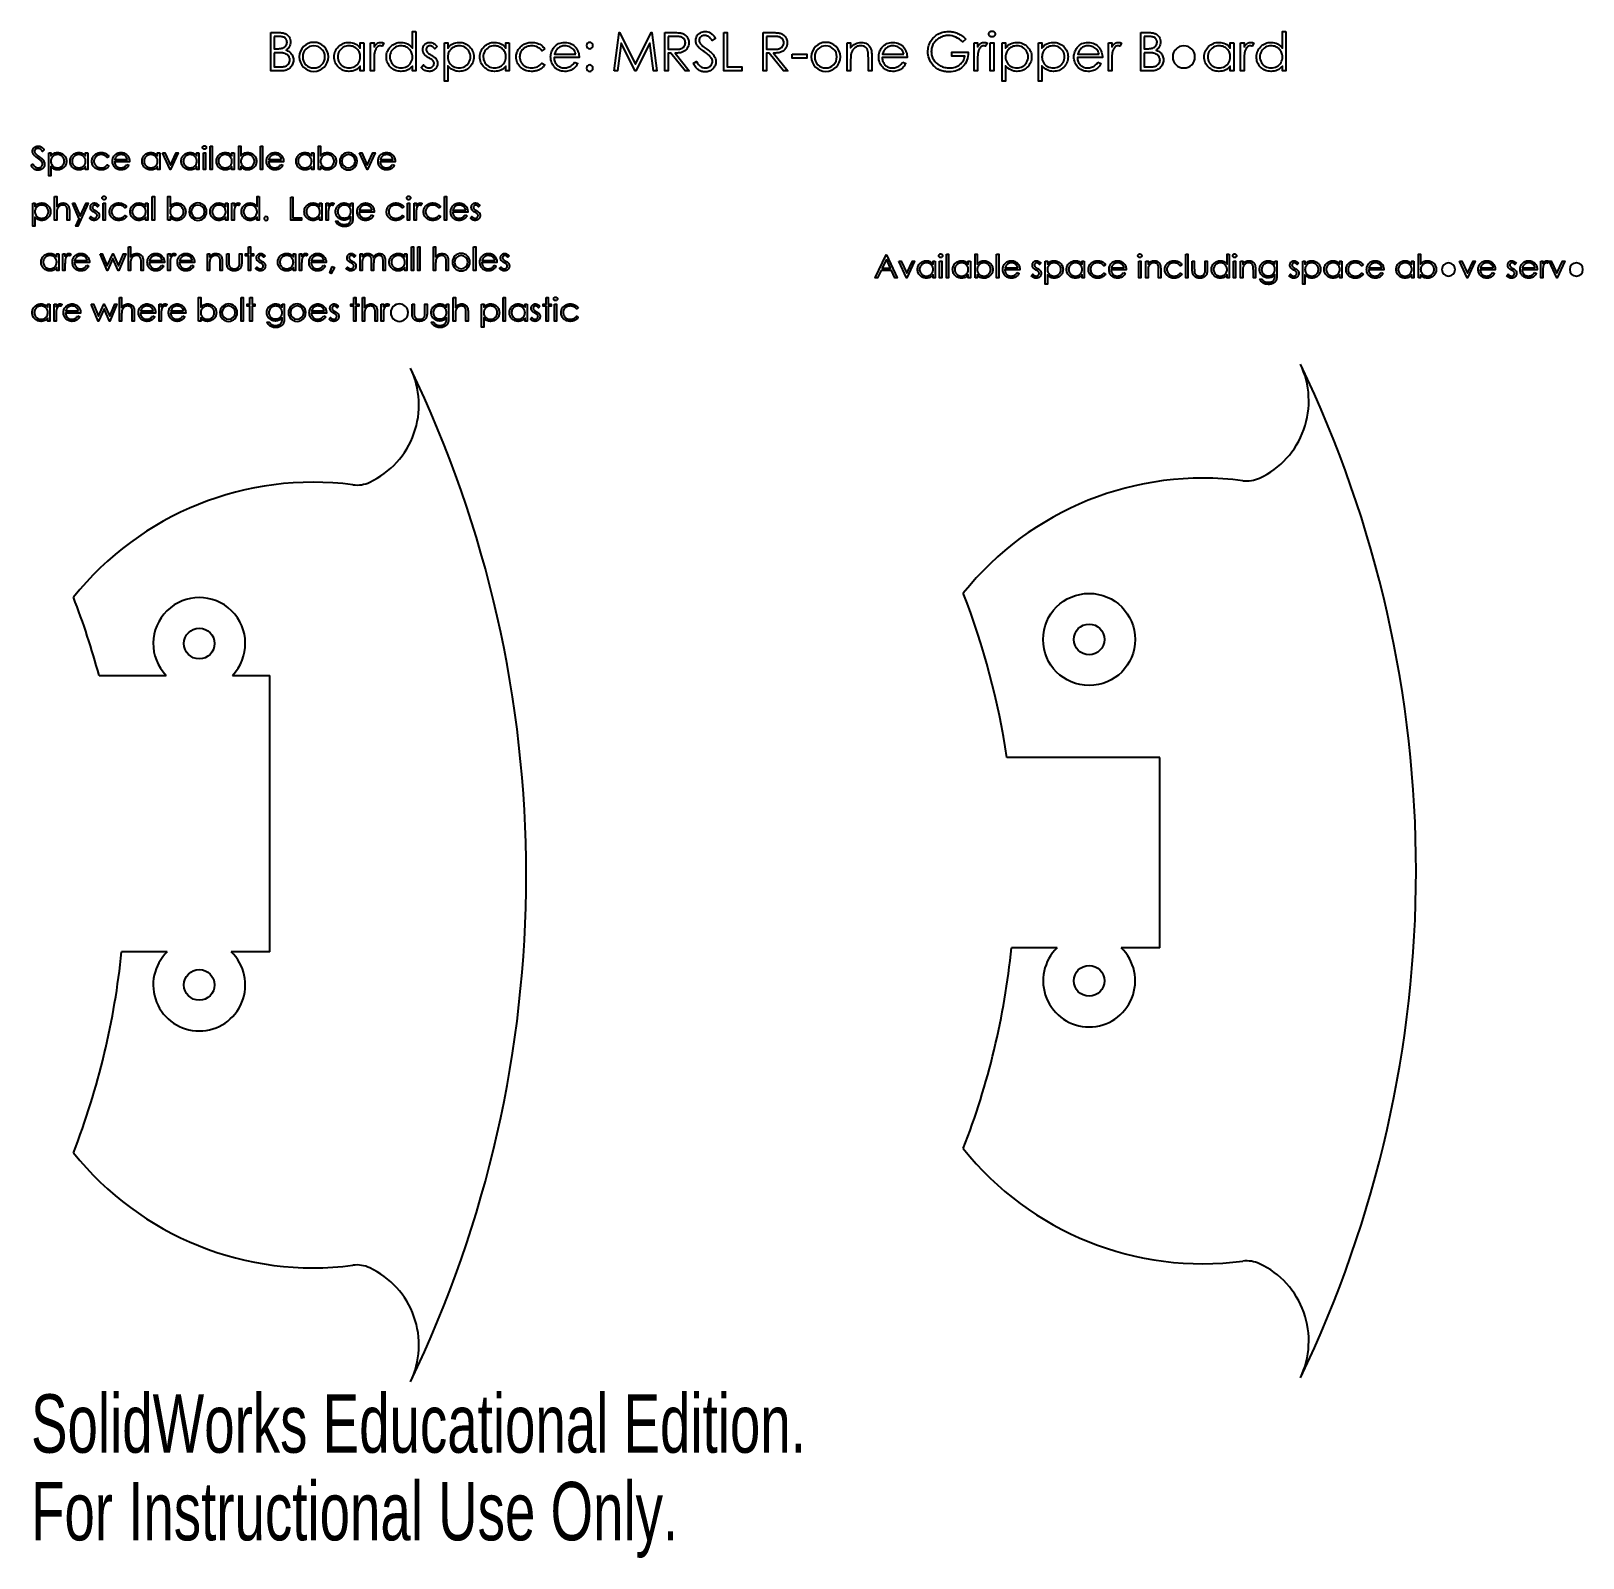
# Model space of a CAD drawing. Header units: inches. Extents: x -3.18 to 1.88, y -2.18 to 2.79.
import ezdxf

# ---------------------------------------------------------------- set-up
doc = ezdxf.new("R2010")
doc.units = ezdxf.units.IN
doc.header["$MEASUREMENT"] = 0
doc.styles.add('SLDTEXTSTYLE0', font='TXT', dxfattribs={"width": 0.7})

msp = doc.modelspace()

# ---------------------------------------------------------------- texts
at = {"color": 7, "linetype": 'Continuous', "char_height": 0.1903, "attachment_point": 1, "style": 'SLDTEXTSTYLE0'}
for s, insert in [('SolidWorks Educational Edition.', (-3.1775, -1.6506)), ('For Instructional Use Only.', (-3.1775, -1.9361))]:
    msp.add_mtext(s, dxfattribs=dict(at, insert=insert))

# ---------------------------------------------------------------- linework, layer by layer
at = {"color": 7, "linetype": 'Continuous'}
for p, q in [((0.5789, 2.7531), (0.5789, 2.7531)), ((1.4414, 2.0418), (1.4414, 2.0418)), ((1.8578, 2.0418), (1.8578, 2.0418)), ((-1.977, 1.8944), (-1.977, 1.8944)), ((-2.9559, 0.6908), (-2.7374, 0.6908)), ((-2.5212, 0.6908), (-2.3993, 0.6908)), ((-2.3993, -0.2092), (-2.3993, 0.6908)), ((0.5003, 0.4241), (0.0022, 0.4241)), ((0.5003, -0.1959), (0.5003, 0.4241)), ((0.1662, -0.1959), (0.0172, -0.1959)), ((0.5003, -0.1959), (0.3744, -0.1959)), ((-2.7334, -0.2092), (-2.8824, -0.2092)), ((-2.3993, -0.2092), (-2.5252, -0.2092))]:
    msp.add_line(p, q, dxfattribs=at)
at = {"color": 7, "linetype": 'Continuous', "flags": 128}
for points in [[(-2.3963, 2.7852), (-2.3719, 2.7852), (-2.3719, 2.7852), (-2.3683, 2.7851), (-2.3649, 2.7849), (-2.3618, 2.7847), (-2.3589, 2.7843), (-2.3561, 2.7838), (-2.3536, 2.7832), (-2.3513, 2.7824), (-2.3492, 2.7816), (-2.3455, 2.7796), (-2.3422, 2.7771), (-2.3392, 2.7741), (-2.3367, 2.7706), (-2.3347, 2.7668), (-2.3333, 2.7628), (-2.3324, 2.7586), (-2.3322, 2.7542), (-2.3322, 2.7542), (-2.3324, 2.7501), (-2.3331, 2.7461), (-2.3342, 2.7424), (-2.3358, 2.7388), (-2.3379, 2.7355), (-2.3403, 2.7326), (-2.3433, 2.7299), (-2.3466, 2.7276), (-2.3466, 2.7276), (-2.3424, 2.7259), (-2.3386, 2.724), (-2.3355, 2.722), (-2.3328, 2.7199), (-2.3305, 2.7176), (-2.3285, 2.715), (-2.3267, 2.7122), (-2.3252, 2.7092), (-2.3241, 2.706), (-2.3232, 2.7027), (-2.3227, 2.6992), (-2.3225, 2.6957), (-2.3225, 2.6957), (-2.3227, 2.692), (-2.3232, 2.6885), (-2.3241, 2.6851), (-2.3252, 2.6819), (-2.3268, 2.6789), (-2.3287, 2.6759), (-2.3309, 2.6731), (-2.3334, 2.6705), (-2.3362, 2.6681), (-2.3393, 2.666), (-2.3426, 2.6642), (-2.3461, 2.6627), (-2.3498, 2.6616), (-2.3538, 2.6608), (-2.358, 2.6603), (-2.3625, 2.6602), (-2.3625, 2.6602), (-2.3963, 2.6602), (-2.3963, 2.6602), (-2.3963, 2.7852)], [(-1.9235, 2.7884), (-1.9235, 2.6602), (-1.9235, 2.6602), (-1.9347, 2.6602), (-1.9347, 2.6602), (-1.9347, 2.676), (-1.9347, 2.676), (-1.9386, 2.6718), (-1.9427, 2.6682), (-1.947, 2.6652), (-1.9516, 2.6627), (-1.9564, 2.6609), (-1.9614, 2.6596), (-1.9666, 2.6588), (-1.972, 2.6586), (-1.972, 2.6586), (-1.9769, 2.6588), (-1.9815, 2.6594), (-1.986, 2.6605), (-1.9903, 2.662), (-1.9944, 2.664), (-1.9984, 2.6664), (-2.0021, 2.6692), (-2.0057, 2.6724), (-2.009, 2.676), (-2.0118, 2.6797), (-2.0142, 2.6836), (-2.0162, 2.6878), (-2.0177, 2.6921), (-2.0188, 2.6966), (-2.0194, 2.7012), (-2.0197, 2.7061), (-2.0197, 2.7061), (-2.0194, 2.7109), (-2.0188, 2.7155), (-2.0177, 2.7199), (-2.0161, 2.7241), (-2.0142, 2.7282), (-2.0117, 2.7321), (-2.0089, 2.7358), (-2.0056, 2.7393), (-2.002, 2.7426), (-1.9982, 2.7454), (-1.9942, 2.7477), (-1.9901, 2.7497), (-1.9857, 2.7512), (-1.9812, 2.7523), (-1.9765, 2.7529), (-1.9717, 2.7531), (-1.9717, 2.7531), (-1.9661, 2.7528), (-1.9608, 2.7519), (-1.9558, 2.7504), (-1.951, 2.7483), (-1.9465, 2.7456), (-1.9423, 2.7423), (-1.9384, 2.7383), (-1.9347, 2.7338), (-1.9347, 2.7338), (-1.9347, 2.7884), (-1.9347, 2.7884), (-1.9235, 2.7884)], [(-1.2777, 2.6602), (-1.2612, 2.7852), (-1.2612, 2.7852), (-1.2596, 2.7852), (-1.2596, 2.7852), (-1.208, 2.6826), (-1.208, 2.6826), (-1.1565, 2.7852), (-1.1565, 2.7852), (-1.1549, 2.7852), (-1.1549, 2.7852), (-1.1382, 2.6602), (-1.1382, 2.6602), (-1.1495, 2.6602), (-1.1495, 2.6602), (-1.1615, 2.7501), (-1.1615, 2.7501), (-1.2066, 2.6602), (-1.2066, 2.6602), (-1.2091, 2.6602), (-1.2091, 2.6602), (-1.2544, 2.7503), (-1.2544, 2.7503), (-1.2664, 2.6602), (-1.2664, 2.6602), (-1.2777, 2.6602)], [(-1.1126, 2.7852), (-1.0876, 2.7852), (-1.0876, 2.7852), (-1.0826, 2.7851), (-1.078, 2.7851), (-1.0738, 2.7849), (-1.0701, 2.7847), (-1.0667, 2.7845), (-1.0638, 2.7842), (-1.0613, 2.7839), (-1.0593, 2.7835), (-1.0593, 2.7835), (-1.0565, 2.7827), (-1.0539, 2.7818), (-1.0515, 2.7807), (-1.0491, 2.7794), (-1.0469, 2.778), (-1.0448, 2.7763), (-1.0429, 2.7745), (-1.0411, 2.7724), (-1.0394, 2.7703), (-1.038, 2.768), (-1.0368, 2.7656), (-1.0358, 2.7631), (-1.0351, 2.7604), (-1.0345, 2.7577), (-1.0342, 2.7547), (-1.0341, 2.7517), (-1.0341, 2.7517), (-1.0344, 2.7468), (-1.0353, 2.7421), (-1.0369, 2.7377), (-1.039, 2.7337), (-1.0417, 2.73), (-1.045, 2.7269), (-1.0488, 2.7241), (-1.0531, 2.7219), (-1.0555, 2.721), (-1.0581, 2.7202), (-1.061, 2.7195), (-1.064, 2.7189), (-1.0673, 2.7185), (-1.0708, 2.7181), (-1.0745, 2.7179), (-1.0784, 2.7179), (-1.0784, 2.7179), (-1.0325, 2.6602), (-1.0325, 2.6602), (-1.0464, 2.6602), (-1.0464, 2.6602), (-1.0923, 2.7179), (-1.0923, 2.7179), (-1.1014, 2.7179), (-1.1014, 2.7179), (-1.1014, 2.6602), (-1.1014, 2.6602), (-1.1126, 2.6602), (-1.1126, 2.6602), (-1.1126, 2.7852)], [(-1.0197, 2.6843), (-1.0091, 2.6906), (-1.0091, 2.6906), (-1.0061, 2.6857), (-1.0029, 2.6815), (-0.9997, 2.6779), (-0.9963, 2.675), (-0.9928, 2.6727), (-0.9892, 2.6711), (-0.9855, 2.6701), (-0.9816, 2.6698), (-0.9816, 2.6698), (-0.9784, 2.67), (-0.9752, 2.6705), (-0.9721, 2.6714), (-0.9691, 2.6727), (-0.9664, 2.6743), (-0.964, 2.6761), (-0.9619, 2.6782), (-0.9602, 2.6805), (-0.9589, 2.683), (-0.9579, 2.6856), (-0.9574, 2.6882), (-0.9572, 2.691), (-0.9572, 2.691), (-0.9574, 2.6941), (-0.9583, 2.6972), (-0.9597, 2.7002), (-0.9616, 2.7032), (-0.9616, 2.7032), (-0.9633, 2.7054), (-0.9653, 2.7076), (-0.9677, 2.7099), (-0.9704, 2.7124), (-0.9733, 2.7149), (-0.9766, 2.7176), (-0.9802, 2.7203), (-0.9842, 2.7232), (-0.9842, 2.7232), (-0.9881, 2.726), (-0.9916, 2.7287), (-0.9948, 2.7311), (-0.9975, 2.7333), (-0.9999, 2.7353), (-1.0019, 2.7371), (-1.0035, 2.7388), (-1.0047, 2.7402), (-1.0047, 2.7402), (-1.0063, 2.7424), (-1.0077, 2.7447), (-1.0089, 2.747), (-1.0099, 2.7493), (-1.0107, 2.7517), (-1.0112, 2.7542), (-1.0115, 2.7567), (-1.0116, 2.7592), (-1.0116, 2.7592), (-1.0114, 2.7632), (-1.0106, 2.767), (-1.0094, 2.7706), (-1.0077, 2.774), (-1.0055, 2.7772), (-1.0029, 2.78), (-0.9999, 2.7824), (-0.9965, 2.7845), (-0.9928, 2.7862), (-0.989, 2.7874), (-0.985, 2.7881), (-0.9808, 2.7884), (-0.9808, 2.7884), (-0.9764, 2.7881), (-0.9722, 2.7872), (-0.9681, 2.7858), (-0.9641, 2.7838), (-0.9621, 2.7826), (-0.9601, 2.7811), (-0.9581, 2.7794), (-0.956, 2.7774), (-0.954, 2.7752), (-0.9519, 2.7728), (-0.9497, 2.7701), (-0.9475, 2.7672), (-0.9475, 2.7672), (-0.9577, 2.7595), (-0.9577, 2.7595), (-0.9595, 2.7619), (-0.9613, 2.764), (-0.963, 2.7659), (-0.9647, 2.7676), (-0.9662, 2.7691), (-0.9677, 2.7704), (-0.9692, 2.7715), (-0.9705, 2.7724), (-0.9732, 2.7738), (-0.9761, 2.7748), (-0.979, 2.7754), (-0.9821, 2.7756), (-0.9821, 2.7756), (-0.986, 2.7753), (-0.9894, 2.7744), (-0.9925, 2.773), (-0.9953, 2.771), (-0.9975, 2.7686), (-0.9992, 2.7659), (-1.0001, 2.7629), (-1.0004, 2.7597), (-1.0004, 2.7597), (-1.0003, 2.7577), (-1, 2.7557), (-0.9995, 2.7538), (-0.9987, 2.7519), (-0.9976, 2.7499), (-0.9962, 2.7479), (-0.9944, 2.7458), (-0.9922, 2.7436), (-0.9922, 2.7436), (-0.9914, 2.7429), (-0.9902, 2.7419), (-0.9886, 2.7407), (-0.9867, 2.7393), (-0.9844, 2.7376), (-0.9818, 2.7357), (-0.9788, 2.7335), (-0.9754, 2.7311), (-0.9754, 2.7311), (-0.9713, 2.7282), (-0.9676, 2.7253), (-0.9642, 2.7225), (-0.9612, 2.7197), (-0.9584, 2.7171), (-0.956, 2.7146), (-0.954, 2.7121), (-0.9522, 2.7097), (-0.9495, 2.705), (-0.9475, 2.7003), (-0.9463, 2.6955), (-0.9459, 2.6908), (-0.9459, 2.6908), (-0.9461, 2.6874), (-0.9466, 2.6842), (-0.9474, 2.6811), (-0.9485, 2.678), (-0.95, 2.6751), (-0.9518, 2.6723), (-0.9539, 2.6696), (-0.9564, 2.667), (-0.959, 2.6647), (-0.9618, 2.6626), (-0.9648, 2.6609), (-0.9679, 2.6595), (-0.9711, 2.6584), (-0.9745, 2.6576), (-0.978, 2.6571), (-0.9816, 2.657), (-0.9816, 2.657), (-0.9845, 2.6571), (-0.9873, 2.6574), (-0.99, 2.6578), (-0.9926, 2.6585), (-0.9951, 2.6594), (-0.9976, 2.6605), (-1.0001, 2.6618), (-1.0025, 2.6633), (-1.0048, 2.665), (-1.007, 2.6669), (-1.0092, 2.6692), (-1.0114, 2.6717), (-1.0135, 2.6744), (-1.0156, 2.6774), (-1.0177, 2.6807), (-1.0197, 2.6843)], [(-0.9203, 2.7852), (-0.9091, 2.7852), (-0.9091, 2.7852), (-0.9091, 2.673), (-0.9091, 2.673), (-0.861, 2.673), (-0.861, 2.673), (-0.861, 2.6602), (-0.861, 2.6602), (-0.9203, 2.6602), (-0.9203, 2.6602), (-0.9203, 2.7852)], [(-0.7921, 2.7852), (-0.7671, 2.7852), (-0.7671, 2.7852), (-0.7621, 2.7851), (-0.7575, 2.7851), (-0.7533, 2.7849), (-0.7496, 2.7847), (-0.7462, 2.7845), (-0.7433, 2.7842), (-0.7408, 2.7839), (-0.7388, 2.7835), (-0.7388, 2.7835), (-0.736, 2.7827), (-0.7334, 2.7818), (-0.7309, 2.7807), (-0.7286, 2.7794), (-0.7264, 2.778), (-0.7243, 2.7763), (-0.7224, 2.7745), (-0.7206, 2.7724), (-0.7189, 2.7703), (-0.7175, 2.768), (-0.7163, 2.7656), (-0.7153, 2.7631), (-0.7145, 2.7604), (-0.714, 2.7577), (-0.7137, 2.7547), (-0.7136, 2.7517), (-0.7136, 2.7517), (-0.7139, 2.7468), (-0.7148, 2.7421), (-0.7163, 2.7377), (-0.7185, 2.7337), (-0.7212, 2.73), (-0.7245, 2.7269), (-0.7283, 2.7241), (-0.7326, 2.7219), (-0.735, 2.721), (-0.7376, 2.7202), (-0.7404, 2.7195), (-0.7435, 2.7189), (-0.7468, 2.7185), (-0.7503, 2.7181), (-0.754, 2.7179), (-0.7579, 2.7179), (-0.7579, 2.7179), (-0.712, 2.6602), (-0.712, 2.6602), (-0.7258, 2.6602), (-0.7258, 2.6602), (-0.7718, 2.7179), (-0.7718, 2.7179), (-0.7809, 2.7179), (-0.7809, 2.7179), (-0.7809, 2.6602), (-0.7809, 2.6602), (-0.7921, 2.6602), (-0.7921, 2.6602), (-0.7921, 2.7852)], [(-0.1318, 2.7638), (-0.1415, 2.7547), (-0.1415, 2.7547), (-0.1468, 2.7595), (-0.1523, 2.7637), (-0.1582, 2.7673), (-0.1642, 2.7702), (-0.1704, 2.7726), (-0.1765, 2.7742), (-0.1825, 2.7752), (-0.1884, 2.7756), (-0.1884, 2.7756), (-0.192, 2.7755), (-0.1956, 2.7751), (-0.1991, 2.7746), (-0.2027, 2.7738), (-0.2061, 2.7728), (-0.2095, 2.7715), (-0.2129, 2.7701), (-0.2162, 2.7684), (-0.2195, 2.7666), (-0.2225, 2.7645), (-0.2253, 2.7624), (-0.228, 2.76), (-0.2304, 2.7575), (-0.2328, 2.7548), (-0.2349, 2.752), (-0.2368, 2.749), (-0.2385, 2.746), (-0.2399, 2.7429), (-0.2412, 2.7397), (-0.2422, 2.7365), (-0.243, 2.7332), (-0.2436, 2.7299), (-0.2439, 2.7266), (-0.244, 2.7232), (-0.244, 2.7232), (-0.2439, 2.7198), (-0.2435, 2.7163), (-0.2429, 2.713), (-0.2421, 2.7096), (-0.241, 2.7063), (-0.2397, 2.7031), (-0.2381, 2.6999), (-0.2363, 2.6967), (-0.2342, 2.6936), (-0.232, 2.6908), (-0.2296, 2.688), (-0.227, 2.6855), (-0.2242, 2.6831), (-0.2213, 2.6809), (-0.2181, 2.6789), (-0.2148, 2.677), (-0.2113, 2.6753), (-0.2078, 2.6738), (-0.2042, 2.6726), (-0.2004, 2.6716), (-0.1966, 2.6708), (-0.1928, 2.6702), (-0.1888, 2.6699), (-0.1848, 2.6698), (-0.1848, 2.6698), (-0.1799, 2.67), (-0.1753, 2.6705), (-0.1708, 2.6713), (-0.1665, 2.6725), (-0.1624, 2.674), (-0.1585, 2.6758), (-0.1548, 2.678), (-0.1513, 2.6805), (-0.148, 2.6833), (-0.1451, 2.6862), (-0.1426, 2.6894), (-0.1404, 2.6928), (-0.1385, 2.6964), (-0.137, 2.7001), (-0.1358, 2.7041), (-0.135, 2.7082), (-0.135, 2.7082), (-0.1767, 2.7082), (-0.1767, 2.7082), (-0.1767, 2.7211), (-0.1767, 2.7211), (-0.1238, 2.7211), (-0.1238, 2.7211), (-0.1241, 2.7139), (-0.125, 2.7071), (-0.1263, 2.7007), (-0.1282, 2.6947), (-0.1305, 2.689), (-0.1334, 2.6837), (-0.1369, 2.6788), (-0.1408, 2.6743), (-0.1452, 2.6702), (-0.1499, 2.6667), (-0.155, 2.6637), (-0.1604, 2.6613), (-0.1662, 2.6594), (-0.1724, 2.658), (-0.1789, 2.6572), (-0.1858, 2.657), (-0.1858, 2.657), (-0.19, 2.6571), (-0.1941, 2.6573), (-0.1981, 2.6578), (-0.202, 2.6584), (-0.2057, 2.6593), (-0.2094, 2.6603), (-0.2129, 2.6615), (-0.2164, 2.6629), (-0.2197, 2.6645), (-0.2229, 2.6662), (-0.226, 2.6681), (-0.229, 2.6703), (-0.2319, 2.6726), (-0.2347, 2.6751), (-0.2374, 2.6777), (-0.2399, 2.6806), (-0.2399, 2.6806), (-0.2435, 2.6852), (-0.2466, 2.6901), (-0.2493, 2.6951), (-0.2514, 2.7002), (-0.2531, 2.7056), (-0.2543, 2.7111), (-0.255, 2.7168), (-0.2552, 2.7227), (-0.2552, 2.7227), (-0.2551, 2.7271), (-0.2547, 2.7315), (-0.254, 2.7357), (-0.2531, 2.7399), (-0.2518, 2.744), (-0.2503, 2.748), (-0.2486, 2.7519), (-0.2465, 2.7558), (-0.2442, 2.7595), (-0.2417, 2.763), (-0.239, 2.7663), (-0.2361, 2.7694), (-0.233, 2.7723), (-0.2297, 2.775), (-0.2262, 2.7775), (-0.2225, 2.7797), (-0.2186, 2.7818), (-0.2146, 2.7835), (-0.2105, 2.785), (-0.2062, 2.7862), (-0.2019, 2.7871), (-0.1974, 2.7878), (-0.1928, 2.7883), (-0.188, 2.7884), (-0.188, 2.7884), (-0.1841, 2.7883), (-0.1803, 2.788), (-0.1766, 2.7875), (-0.1729, 2.7869), (-0.1692, 2.7861), (-0.1656, 2.7851), (-0.1621, 2.7839), (-0.1587, 2.7825), (-0.1552, 2.781), (-0.1518, 2.7792), (-0.1484, 2.7772), (-0.1451, 2.775), (-0.1417, 2.7725), (-0.1384, 2.7698), (-0.1351, 2.7669), (-0.1318, 2.7638)], [(-0.0462, 2.79), (-0.0441, 2.7898), (-0.0421, 2.7893), (-0.0404, 2.7884), (-0.0388, 2.7871), (-0.0374, 2.7857), (-0.0365, 2.784), (-0.0359, 2.7822), (-0.0357, 2.7803), (-0.0357, 2.7803), (-0.0359, 2.7784), (-0.0365, 2.7767), (-0.0374, 2.7751), (-0.0388, 2.7736), (-0.0404, 2.7723), (-0.0421, 2.7714), (-0.0441, 2.7709), (-0.0462, 2.7707), (-0.0462, 2.7707), (-0.0482, 2.7709), (-0.0501, 2.7714), (-0.0519, 2.7723), (-0.0535, 2.7736), (-0.0548, 2.7751), (-0.0557, 2.7767), (-0.0563, 2.7784), (-0.0565, 2.7803), (-0.0565, 2.7803), (-0.0563, 2.7822), (-0.0557, 2.784), (-0.0548, 2.7857), (-0.0535, 2.7871), (-0.0519, 2.7884), (-0.0501, 2.7893), (-0.0482, 2.7898), (-0.0462, 2.79)], [(0.4387, 2.7852), (0.4631, 2.7852), (0.4631, 2.7852), (0.4666, 2.7851), (0.47, 2.7849), (0.4732, 2.7847), (0.4761, 2.7843), (0.4788, 2.7838), (0.4813, 2.7832), (0.4836, 2.7824), (0.4857, 2.7816), (0.4895, 2.7796), (0.4928, 2.7771), (0.4957, 2.7741), (0.4982, 2.7706), (0.5002, 2.7668), (0.5016, 2.7628), (0.5025, 2.7586), (0.5028, 2.7542), (0.5028, 2.7542), (0.5026, 2.7501), (0.5019, 2.7461), (0.5007, 2.7424), (0.4991, 2.7388), (0.497, 2.7355), (0.4946, 2.7326), (0.4917, 2.7299), (0.4883, 2.7276), (0.4883, 2.7276), (0.4926, 2.7259), (0.4963, 2.724), (0.4995, 2.722), (0.5022, 2.7199), (0.5045, 2.7176), (0.5065, 2.715), (0.5082, 2.7122), (0.5097, 2.7092), (0.5109, 2.706), (0.5117, 2.7027), (0.5122, 2.6992), (0.5124, 2.6957), (0.5124, 2.6957), (0.5122, 2.692), (0.5117, 2.6885), (0.5109, 2.6851), (0.5097, 2.6819), (0.5082, 2.6789), (0.5063, 2.6759), (0.5041, 2.6731), (0.5015, 2.6705), (0.4987, 2.6681), (0.4957, 2.666), (0.4924, 2.6642), (0.4889, 2.6627), (0.4851, 2.6616), (0.4811, 2.6608), (0.4769, 2.6603), (0.4725, 2.6602), (0.4725, 2.6602), (0.4387, 2.6602), (0.4387, 2.6602), (0.4387, 2.7852)], [(0.9114, 2.7884), (0.9114, 2.6602), (0.9114, 2.6602), (0.9002, 2.6602), (0.9002, 2.6602), (0.9002, 2.676), (0.9002, 2.676), (0.8963, 2.6718), (0.8922, 2.6682), (0.8879, 2.6652), (0.8833, 2.6627), (0.8786, 2.6609), (0.8736, 2.6596), (0.8683, 2.6588), (0.8629, 2.6586), (0.8629, 2.6586), (0.8581, 2.6588), (0.8534, 2.6594), (0.8489, 2.6605), (0.8446, 2.662), (0.8405, 2.664), (0.8366, 2.6664), (0.8328, 2.6692), (0.8292, 2.6724), (0.8259, 2.676), (0.8231, 2.6797), (0.8207, 2.6836), (0.8188, 2.6878), (0.8172, 2.6921), (0.8162, 2.6966), (0.8155, 2.7012), (0.8153, 2.7061), (0.8153, 2.7061), (0.8155, 2.7109), (0.8162, 2.7155), (0.8173, 2.7199), (0.8188, 2.7241), (0.8208, 2.7282), (0.8232, 2.7321), (0.826, 2.7358), (0.8293, 2.7393), (0.833, 2.7426), (0.8368, 2.7454), (0.8407, 2.7477), (0.8449, 2.7497), (0.8492, 2.7512), (0.8537, 2.7523), (0.8584, 2.7529), (0.8633, 2.7531), (0.8633, 2.7531), (0.8688, 2.7528), (0.8741, 2.7519), (0.8792, 2.7504), (0.8839, 2.7483), (0.8884, 2.7456), (0.8927, 2.7423), (0.8966, 2.7383), (0.9002, 2.7338), (0.9002, 2.7338), (0.9002, 2.7884), (0.9002, 2.7884), (0.9114, 2.7884)], [(-2.385, 2.7723), (-2.385, 2.7323), (-2.385, 2.7323), (-2.3775, 2.7323), (-2.3775, 2.7323), (-2.3742, 2.7323), (-2.3711, 2.7324), (-2.3683, 2.7326), (-2.3656, 2.7329), (-2.3632, 2.7332), (-2.3611, 2.7337), (-2.3591, 2.7341), (-2.3574, 2.7347), (-2.3543, 2.7361), (-2.3516, 2.7378), (-2.3492, 2.7399), (-2.3472, 2.7424), (-2.3455, 2.745), (-2.3443, 2.7479), (-2.3436, 2.7508), (-2.3434, 2.754), (-2.3434, 2.754), (-2.3435, 2.756), (-2.3438, 2.758), (-2.3443, 2.7599), (-2.345, 2.7616), (-2.3459, 2.7633), (-2.3469, 2.7648), (-2.3482, 2.7662), (-2.3497, 2.7674), (-2.3514, 2.7686), (-2.3533, 2.7696), (-2.3555, 2.7704), (-2.3579, 2.7711), (-2.3605, 2.7716), (-2.3634, 2.772), (-2.3665, 2.7723), (-2.3698, 2.7723), (-2.3698, 2.7723), (-2.385, 2.7723)], [(-2.0934, 2.7515), (-2.0934, 2.6602), (-2.0934, 2.6602), (-2.1046, 2.6602), (-2.1046, 2.6602), (-2.1046, 2.676), (-2.1046, 2.676), (-2.1085, 2.6718), (-2.1126, 2.6682), (-2.1169, 2.6652), (-2.1215, 2.6627), (-2.1263, 2.6609), (-2.1312, 2.6596), (-2.1365, 2.6588), (-2.1419, 2.6586), (-2.1419, 2.6586), (-2.1467, 2.6588), (-2.1514, 2.6594), (-2.1559, 2.6605), (-2.1602, 2.662), (-2.1643, 2.664), (-2.1682, 2.6664), (-2.172, 2.6692), (-2.1756, 2.6724), (-2.1789, 2.676), (-2.1817, 2.6797), (-2.1841, 2.6836), (-2.1861, 2.6878), (-2.1876, 2.6921), (-2.1887, 2.6966), (-2.1893, 2.7012), (-2.1895, 2.7061), (-2.1895, 2.7061), (-2.1893, 2.7109), (-2.1887, 2.7155), (-2.1876, 2.7199), (-2.186, 2.7241), (-2.184, 2.7282), (-2.1816, 2.7321), (-2.1788, 2.7358), (-2.1755, 2.7393), (-2.1719, 2.7426), (-2.168, 2.7454), (-2.1641, 2.7477), (-2.1599, 2.7497), (-2.1556, 2.7512), (-2.1511, 2.7523), (-2.1464, 2.7529), (-2.1416, 2.7531), (-2.1416, 2.7531), (-2.136, 2.7528), (-2.1307, 2.752), (-2.1256, 2.7506), (-2.1209, 2.7487), (-2.1164, 2.7462), (-2.1122, 2.743), (-2.1083, 2.7391), (-2.1046, 2.7346), (-2.1046, 2.7346), (-2.1046, 2.7515), (-2.1046, 2.7515), (-2.0934, 2.7515)], [(-2.1414, 2.7419), (-2.1463, 2.7416), (-2.151, 2.7407), (-2.1555, 2.7392), (-2.1599, 2.7372), (-2.1639, 2.7346), (-2.1674, 2.7315), (-2.1706, 2.728), (-2.1733, 2.724), (-2.1755, 2.7197), (-2.1771, 2.7152), (-2.178, 2.7107), (-2.1783, 2.706), (-2.1783, 2.706), (-2.178, 2.7013), (-2.1771, 2.6968), (-2.1755, 2.6923), (-2.1733, 2.6879), (-2.1705, 2.6839), (-2.1674, 2.6803), (-2.1638, 2.6772), (-2.1597, 2.6746), (-2.1554, 2.6725), (-2.1509, 2.671), (-2.1463, 2.6701), (-2.1415, 2.6698), (-2.1415, 2.6698), (-2.1366, 2.6701), (-2.1319, 2.671), (-2.1273, 2.6724), (-2.1229, 2.6745), (-2.1187, 2.6771), (-2.1151, 2.6801), (-2.112, 2.6835), (-2.1094, 2.6874), (-2.1073, 2.6915), (-2.1058, 2.696), (-2.1049, 2.7007), (-2.1046, 2.7056), (-2.1046, 2.7056), (-2.1048, 2.7094), (-2.1053, 2.7131), (-2.1061, 2.7165), (-2.1072, 2.7198), (-2.1088, 2.723), (-2.1106, 2.726), (-2.1127, 2.7288), (-2.1152, 2.7315), (-2.118, 2.7339), (-2.1208, 2.7361), (-2.1239, 2.7378), (-2.1271, 2.7393), (-2.1304, 2.7404), (-2.1339, 2.7412), (-2.1376, 2.7418), (-2.1414, 2.7419)], [(-2.0709, 2.7515), (-2.0597, 2.7515), (-2.0597, 2.7515), (-2.0597, 2.7381), (-2.0597, 2.7381), (-2.0572, 2.7418), (-2.0545, 2.7449), (-2.0519, 2.7475), (-2.0491, 2.7496), (-2.0463, 2.7511), (-2.0434, 2.7522), (-2.0404, 2.7529), (-2.0374, 2.7531), (-2.0374, 2.7531), (-2.0351, 2.7529), (-2.0327, 2.7523), (-2.0302, 2.7514), (-2.0277, 2.75), (-2.0277, 2.75), (-2.0338, 2.7403), (-2.0338, 2.7403), (-2.0355, 2.741), (-2.037, 2.7415), (-2.0383, 2.7418), (-2.0396, 2.7419), (-2.0396, 2.7419), (-2.0422, 2.7416), (-2.0449, 2.7407), (-2.0475, 2.7392), (-2.05, 2.7371), (-2.0513, 2.7358), (-2.0524, 2.7344), (-2.0535, 2.7328), (-2.0545, 2.731), (-2.0554, 2.729), (-2.0562, 2.7269), (-2.057, 2.7246), (-2.0577, 2.7222), (-2.0577, 2.7222), (-2.0582, 2.72), (-2.0586, 2.7174), (-2.0589, 2.7142), (-2.0592, 2.7105), (-2.0594, 2.7063), (-2.0596, 2.7017), (-2.0597, 2.6965), (-2.0597, 2.6909), (-2.0597, 2.6909), (-2.0597, 2.6602), (-2.0597, 2.6602), (-2.0709, 2.6602), (-2.0709, 2.6602), (-2.0709, 2.7515)], [(-1.9715, 2.7419), (-1.9764, 2.7416), (-1.9811, 2.7407), (-1.9857, 2.7392), (-1.99, 2.7372), (-1.994, 2.7346), (-1.9976, 2.7315), (-2.0007, 2.728), (-2.0035, 2.724), (-2.0056, 2.7197), (-2.0072, 2.7152), (-2.0081, 2.7107), (-2.0084, 2.706), (-2.0084, 2.706), (-2.0081, 2.7013), (-2.0072, 2.6968), (-2.0056, 2.6923), (-2.0034, 2.6879), (-2.0007, 2.6839), (-1.9975, 2.6803), (-1.9939, 2.6772), (-1.9899, 2.6746), (-1.9855, 2.6725), (-1.981, 2.671), (-1.9764, 2.6701), (-1.9716, 2.6698), (-1.9716, 2.6698), (-1.9668, 2.6701), (-1.962, 2.671), (-1.9575, 2.6724), (-1.953, 2.6745), (-1.9489, 2.6771), (-1.9452, 2.6801), (-1.9421, 2.6835), (-1.9395, 2.6874), (-1.9374, 2.6915), (-1.9359, 2.696), (-1.935, 2.7007), (-1.9347, 2.7056), (-1.9347, 2.7056), (-1.9349, 2.7094), (-1.9354, 2.7131), (-1.9362, 2.7165), (-1.9374, 2.7198), (-1.9389, 2.723), (-1.9407, 2.726), (-1.9429, 2.7288), (-1.9454, 2.7315), (-1.9481, 2.7339), (-1.951, 2.7361), (-1.954, 2.7378), (-1.9572, 2.7393), (-1.9606, 2.7404), (-1.9641, 2.7412), (-1.9677, 2.7418), (-1.9715, 2.7419)], [(-1.8546, 2.7401), (-1.8622, 2.7323), (-1.8622, 2.7323), (-1.8642, 2.7345), (-1.8662, 2.7365), (-1.8682, 2.7381), (-1.8702, 2.7395), (-1.8721, 2.7405), (-1.8741, 2.7413), (-1.8761, 2.7418), (-1.878, 2.7419), (-1.878, 2.7419), (-1.8803, 2.7417), (-1.8825, 2.741), (-1.8845, 2.7398), (-1.8864, 2.7382), (-1.8879, 2.7363), (-1.889, 2.7342), (-1.8896, 2.732), (-1.8899, 2.7296), (-1.8899, 2.7296), (-1.8897, 2.7275), (-1.8891, 2.7254), (-1.8881, 2.7233), (-1.8867, 2.7213), (-1.8867, 2.7213), (-1.8859, 2.7203), (-1.8848, 2.7192), (-1.8835, 2.7181), (-1.8819, 2.717), (-1.8802, 2.7158), (-1.8782, 2.7145), (-1.8761, 2.7132), (-1.8737, 2.7119), (-1.8737, 2.7119), (-1.8708, 2.7103), (-1.8681, 2.7086), (-1.8657, 2.707), (-1.8635, 2.7054), (-1.8616, 2.7038), (-1.8599, 2.7022), (-1.8585, 2.7006), (-1.8572, 2.6991), (-1.8572, 2.6991), (-1.8554, 2.6959), (-1.854, 2.6924), (-1.8533, 2.6888), (-1.853, 2.685), (-1.853, 2.685), (-1.8531, 2.6823), (-1.8535, 2.6797), (-1.8541, 2.6771), (-1.8549, 2.6748), (-1.856, 2.6725), (-1.8573, 2.6703), (-1.8589, 2.6682), (-1.8607, 2.6662), (-1.8626, 2.6644), (-1.8647, 2.6629), (-1.8669, 2.6616), (-1.8692, 2.6605), (-1.8717, 2.6596), (-1.8743, 2.659), (-1.877, 2.6587), (-1.8798, 2.6586), (-1.8798, 2.6586), (-1.8835, 2.6588), (-1.8872, 2.6594), (-1.8908, 2.6604), (-1.8944, 2.6618), (-1.8977, 2.6637), (-1.9007, 2.6658), (-1.9034, 2.6682), (-1.9059, 2.6709), (-1.9059, 2.6709), (-1.8984, 2.6794), (-1.8984, 2.6794), (-1.8963, 2.6771), (-1.8941, 2.6752), (-1.8919, 2.6735), (-1.8897, 2.6722), (-1.8874, 2.6711), (-1.885, 2.6704), (-1.8827, 2.6699), (-1.8803, 2.6698), (-1.8803, 2.6698), (-1.8771, 2.6701), (-1.8741, 2.6709), (-1.8714, 2.6722), (-1.8689, 2.6742), (-1.8669, 2.6764), (-1.8654, 2.679), (-1.8645, 2.6816), (-1.8642, 2.6845), (-1.8642, 2.6845), (-1.8644, 2.6869), (-1.865, 2.6891), (-1.8659, 2.6912), (-1.8673, 2.6932), (-1.8673, 2.6932), (-1.8682, 2.6941), (-1.8693, 2.6952), (-1.8707, 2.6963), (-1.8723, 2.6974), (-1.8741, 2.6986), (-1.8762, 2.6999), (-1.8786, 2.7012), (-1.8811, 2.7026), (-1.8811, 2.7026), (-1.8839, 2.7042), (-1.8865, 2.7058), (-1.8888, 2.7073), (-1.8909, 2.7089), (-1.8927, 2.7105), (-1.8943, 2.712), (-1.8957, 2.7136), (-1.8969, 2.7151), (-1.8969, 2.7151), (-1.8987, 2.7183), (-1.9, 2.7217), (-1.9008, 2.7253), (-1.9011, 2.7292), (-1.9011, 2.7292), (-1.901, 2.7317), (-1.9007, 2.7341), (-1.9001, 2.7364), (-1.8994, 2.7386), (-1.8985, 2.7407), (-1.8974, 2.7427), (-1.8961, 2.7445), (-1.8945, 2.7463), (-1.8928, 2.7479), (-1.891, 2.7493), (-1.8891, 2.7504), (-1.8871, 2.7514), (-1.885, 2.7522), (-1.8828, 2.7527), (-1.8804, 2.753), (-1.878, 2.7531), (-1.878, 2.7531), (-1.8751, 2.7529), (-1.8722, 2.7523), (-1.8692, 2.7513), (-1.8663, 2.7499), (-1.8634, 2.748), (-1.8605, 2.7458), (-1.8575, 2.7432), (-1.8546, 2.7401)], [(-1.8306, 2.7515), (-1.8193, 2.7515), (-1.8193, 2.7515), (-1.8193, 2.7346), (-1.8193, 2.7346), (-1.8157, 2.7391), (-1.8117, 2.743), (-1.8075, 2.7462), (-1.803, 2.7487), (-1.7983, 2.7506), (-1.7933, 2.752), (-1.788, 2.7528), (-1.7824, 2.7531), (-1.7824, 2.7531), (-1.7776, 2.7529), (-1.7729, 2.7523), (-1.7684, 2.7512), (-1.764, 2.7497), (-1.7599, 2.7477), (-1.7559, 2.7454), (-1.7521, 2.7426), (-1.7485, 2.7393), (-1.7452, 2.7358), (-1.7423, 2.7321), (-1.7399, 2.7282), (-1.7379, 2.7241), (-1.7364, 2.7199), (-1.7353, 2.7155), (-1.7346, 2.7109), (-1.7344, 2.7061), (-1.7344, 2.7061), (-1.7346, 2.7012), (-1.7353, 2.6966), (-1.7364, 2.6921), (-1.7379, 2.6878), (-1.7399, 2.6836), (-1.7423, 2.6797), (-1.7451, 2.676), (-1.7484, 2.6724), (-1.752, 2.6692), (-1.7557, 2.6664), (-1.7597, 2.664), (-1.7638, 2.662), (-1.7681, 2.6605), (-1.7726, 2.6594), (-1.7772, 2.6588), (-1.7821, 2.6586), (-1.7821, 2.6586), (-1.7875, 2.6588), (-1.7927, 2.6597), (-1.7977, 2.6611), (-1.8025, 2.6631), (-1.807, 2.6657), (-1.8114, 2.6688), (-1.8155, 2.6725), (-1.8193, 2.6767), (-1.8193, 2.6767), (-1.8193, 2.6265), (-1.8193, 2.6265), (-1.8306, 2.6265), (-1.8306, 2.6265), (-1.8306, 2.7515)], [(-1.7825, 2.7419), (-1.7863, 2.7418), (-1.79, 2.7412), (-1.7935, 2.7404), (-1.7969, 2.7393), (-1.8001, 2.7378), (-1.8031, 2.7361), (-1.806, 2.7339), (-1.8087, 2.7315), (-1.8112, 2.7288), (-1.8134, 2.726), (-1.8152, 2.723), (-1.8167, 2.7198), (-1.8178, 2.7165), (-1.8187, 2.7131), (-1.8192, 2.7094), (-1.8193, 2.7056), (-1.8193, 2.7056), (-1.819, 2.7007), (-1.8182, 2.696), (-1.8167, 2.6915), (-1.8146, 2.6874), (-1.812, 2.6835), (-1.8088, 2.6801), (-1.8052, 2.6771), (-1.801, 2.6745), (-1.7965, 2.6724), (-1.7919, 2.671), (-1.7872, 2.6701), (-1.7824, 2.6698), (-1.7824, 2.6698), (-1.7776, 2.6701), (-1.773, 2.671), (-1.7685, 2.6725), (-1.7642, 2.6746), (-1.7602, 2.6772), (-1.7566, 2.6803), (-1.7534, 2.6839), (-1.7507, 2.6879), (-1.7485, 2.6923), (-1.7469, 2.6968), (-1.7459, 2.7013), (-1.7456, 2.706), (-1.7456, 2.706), (-1.7459, 2.7107), (-1.7469, 2.7152), (-1.7484, 2.7197), (-1.7506, 2.724), (-1.7533, 2.728), (-1.7565, 2.7315), (-1.7601, 2.7346), (-1.7641, 2.7372), (-1.7684, 2.7392), (-1.7729, 2.7407), (-1.7776, 2.7416), (-1.7825, 2.7419)], [(-1.619, 2.7515), (-1.619, 2.6602), (-1.619, 2.6602), (-1.6302, 2.6602), (-1.6302, 2.6602), (-1.6302, 2.676), (-1.6302, 2.676), (-1.6341, 2.6718), (-1.6382, 2.6682), (-1.6426, 2.6652), (-1.6471, 2.6627), (-1.6519, 2.6609), (-1.6569, 2.6596), (-1.6621, 2.6588), (-1.6675, 2.6586), (-1.6675, 2.6586), (-1.6724, 2.6588), (-1.677, 2.6594), (-1.6815, 2.6605), (-1.6858, 2.662), (-1.6899, 2.664), (-1.6939, 2.6664), (-1.6976, 2.6692), (-1.7012, 2.6724), (-1.7045, 2.676), (-1.7073, 2.6797), (-1.7097, 2.6836), (-1.7117, 2.6878), (-1.7132, 2.6921), (-1.7143, 2.6966), (-1.7149, 2.7012), (-1.7152, 2.7061), (-1.7152, 2.7061), (-1.7149, 2.7109), (-1.7143, 2.7155), (-1.7132, 2.7199), (-1.7116, 2.7241), (-1.7097, 2.7282), (-1.7073, 2.7321), (-1.7044, 2.7358), (-1.7011, 2.7393), (-1.6975, 2.7426), (-1.6937, 2.7454), (-1.6897, 2.7477), (-1.6856, 2.7497), (-1.6812, 2.7512), (-1.6767, 2.7523), (-1.6721, 2.7529), (-1.6672, 2.7531), (-1.6672, 2.7531), (-1.6616, 2.7528), (-1.6563, 2.752), (-1.6513, 2.7506), (-1.6465, 2.7487), (-1.642, 2.7462), (-1.6378, 2.743), (-1.6339, 2.7391), (-1.6302, 2.7346), (-1.6302, 2.7346), (-1.6302, 2.7515), (-1.6302, 2.7515), (-1.619, 2.7515)], [(-1.667, 2.7419), (-1.672, 2.7416), (-1.6767, 2.7407), (-1.6812, 2.7392), (-1.6855, 2.7372), (-1.6895, 2.7346), (-1.6931, 2.7315), (-1.6962, 2.728), (-1.699, 2.724), (-1.7011, 2.7197), (-1.7027, 2.7152), (-1.7037, 2.7107), (-1.704, 2.706), (-1.704, 2.706), (-1.7036, 2.7013), (-1.7027, 2.6968), (-1.7011, 2.6923), (-1.6989, 2.6879), (-1.6962, 2.6839), (-1.693, 2.6803), (-1.6894, 2.6772), (-1.6854, 2.6746), (-1.681, 2.6725), (-1.6766, 2.671), (-1.6719, 2.6701), (-1.6671, 2.6698), (-1.6671, 2.6698), (-1.6623, 2.6701), (-1.6576, 2.671), (-1.653, 2.6724), (-1.6485, 2.6745), (-1.6444, 2.6771), (-1.6407, 2.6801), (-1.6376, 2.6835), (-1.635, 2.6874), (-1.6329, 2.6915), (-1.6314, 2.696), (-1.6305, 2.7007), (-1.6302, 2.7056), (-1.6302, 2.7056), (-1.6304, 2.7094), (-1.6309, 2.7131), (-1.6317, 2.7165), (-1.6329, 2.7198), (-1.6344, 2.723), (-1.6362, 2.726), (-1.6384, 2.7288), (-1.6409, 2.7315), (-1.6436, 2.7339), (-1.6465, 2.7361), (-1.6495, 2.7378), (-1.6527, 2.7393), (-1.6561, 2.7404), (-1.6596, 2.7412), (-1.6632, 2.7418), (-1.667, 2.7419)], [(-1.5036, 2.7317), (-1.513, 2.7259), (-1.513, 2.7259), (-1.5162, 2.7296), (-1.5197, 2.7329), (-1.5234, 2.7356), (-1.5274, 2.7379), (-1.5317, 2.7396), (-1.5363, 2.7409), (-1.5411, 2.7417), (-1.5463, 2.7419), (-1.5463, 2.7419), (-1.5504, 2.7417), (-1.5543, 2.7412), (-1.5581, 2.7404), (-1.5617, 2.7393), (-1.5651, 2.7378), (-1.5683, 2.736), (-1.5714, 2.7339), (-1.5742, 2.7315), (-1.5769, 2.7288), (-1.5791, 2.726), (-1.581, 2.723), (-1.5826, 2.7199), (-1.5838, 2.7167), (-1.5847, 2.7133), (-1.5852, 2.7097), (-1.5854, 2.7061), (-1.5854, 2.7061), (-1.585, 2.7013), (-1.5841, 2.6967), (-1.5825, 2.6922), (-1.5803, 2.6878), (-1.5775, 2.6838), (-1.5742, 2.6802), (-1.5704, 2.6771), (-1.5662, 2.6745), (-1.5616, 2.6724), (-1.5567, 2.671), (-1.5516, 2.6701), (-1.5462, 2.6698), (-1.5462, 2.6698), (-1.5412, 2.67), (-1.5365, 2.6708), (-1.532, 2.672), (-1.5277, 2.6738), (-1.5237, 2.676), (-1.5199, 2.6788), (-1.5164, 2.6821), (-1.513, 2.6858), (-1.513, 2.6858), (-1.5036, 2.6797), (-1.5036, 2.6797), (-1.5053, 2.6772), (-1.5072, 2.6749), (-1.5092, 2.6728), (-1.5113, 2.6708), (-1.5136, 2.6689), (-1.516, 2.6672), (-1.5186, 2.6656), (-1.5212, 2.6641), (-1.524, 2.6628), (-1.5269, 2.6617), (-1.5299, 2.6607), (-1.533, 2.6599), (-1.5362, 2.6593), (-1.5395, 2.6589), (-1.5429, 2.6586), (-1.5464, 2.6586), (-1.5464, 2.6586), (-1.5517, 2.6588), (-1.5567, 2.6594), (-1.5616, 2.6605), (-1.5662, 2.6619), (-1.5706, 2.6639), (-1.5747, 2.6662), (-1.5786, 2.6689), (-1.5823, 2.6721), (-1.5857, 2.6756), (-1.5885, 2.6793), (-1.591, 2.6831), (-1.593, 2.6871), (-1.5946, 2.6914), (-1.5957, 2.6958), (-1.5964, 2.7003), (-1.5966, 2.7051), (-1.5966, 2.7051), (-1.5965, 2.7083), (-1.5962, 2.7115), (-1.5957, 2.7146), (-1.5949, 2.7177), (-1.594, 2.7207), (-1.5928, 2.7236), (-1.5915, 2.7265), (-1.5899, 2.7294), (-1.5882, 2.7321), (-1.5863, 2.7346), (-1.5842, 2.7371), (-1.582, 2.7393), (-1.5796, 2.7414), (-1.5771, 2.7434), (-1.5744, 2.7452), (-1.5716, 2.7468), (-1.5686, 2.7483), (-1.5656, 2.7496), (-1.5624, 2.7507), (-1.5592, 2.7515), (-1.5559, 2.7522), (-1.5525, 2.7527), (-1.549, 2.753), (-1.5455, 2.7531), (-1.5455, 2.7531), (-1.541, 2.7529), (-1.5365, 2.7524), (-1.5322, 2.7516), (-1.5279, 2.7503), (-1.5239, 2.7488), (-1.5201, 2.7471), (-1.5167, 2.7452), (-1.5136, 2.7431), (-1.5108, 2.7407), (-1.5082, 2.738), (-1.5058, 2.735), (-1.5036, 2.7317)], [(-1.4062, 2.689), (-1.3963, 2.6838), (-1.3963, 2.6838), (-1.3987, 2.6796), (-1.4013, 2.6758), (-1.4041, 2.6725), (-1.4072, 2.6696), (-1.4103, 2.6671), (-1.4137, 2.6649), (-1.4173, 2.6629), (-1.421, 2.6614), (-1.425, 2.6601), (-1.4292, 2.6593), (-1.4337, 2.6587), (-1.4385, 2.6586), (-1.4385, 2.6586), (-1.4437, 2.6588), (-1.4487, 2.6595), (-1.4533, 2.6606), (-1.4577, 2.6622), (-1.4618, 2.6642), (-1.4655, 2.6667), (-1.4691, 2.6696), (-1.4722, 2.673), (-1.4751, 2.6766), (-1.4776, 2.6804), (-1.4796, 2.6843), (-1.4813, 2.6884), (-1.4827, 2.6925), (-1.4837, 2.6967), (-1.4842, 2.7011), (-1.4844, 2.7056), (-1.4844, 2.7056), (-1.4842, 2.7098), (-1.4838, 2.7139), (-1.4829, 2.7179), (-1.4818, 2.7218), (-1.4803, 2.7255), (-1.4785, 2.7292), (-1.4763, 2.7327), (-1.4739, 2.7361), (-1.4739, 2.7361), (-1.4704, 2.7401), (-1.4666, 2.7436), (-1.4626, 2.7465), (-1.4583, 2.7489), (-1.4537, 2.7507), (-1.4488, 2.7521), (-1.4436, 2.7528), (-1.4382, 2.7531), (-1.4382, 2.7531), (-1.4326, 2.7528), (-1.4272, 2.752), (-1.4222, 2.7506), (-1.4175, 2.7486), (-1.413, 2.7461), (-1.4089, 2.743), (-1.405, 2.7393), (-1.4014, 2.7351), (-1.4014, 2.7351), (-1.3991, 2.7319), (-1.3971, 2.7284), (-1.3954, 2.7247), (-1.394, 2.7209), (-1.3929, 2.7168), (-1.3921, 2.7126), (-1.3917, 2.7081), (-1.3915, 2.7034), (-1.3915, 2.7034), (-1.4732, 2.7034), (-1.4732, 2.7034), (-1.473, 2.6998), (-1.4725, 2.6964), (-1.4717, 2.6931), (-1.4706, 2.69), (-1.4692, 2.6871), (-1.4676, 2.6843), (-1.4656, 2.6817), (-1.4634, 2.6792), (-1.4609, 2.677), (-1.4583, 2.6751), (-1.4556, 2.6735), (-1.4527, 2.6721), (-1.4497, 2.6711), (-1.4466, 2.6704), (-1.4433, 2.6699), (-1.4399, 2.6698), (-1.4399, 2.6698), (-1.4365, 2.6699), (-1.4332, 2.6703), (-1.43, 2.671), (-1.4268, 2.6719), (-1.4237, 2.6731), (-1.4209, 2.6744), (-1.4183, 2.6759), (-1.4159, 2.6776), (-1.4136, 2.6796), (-1.4113, 2.6822), (-1.4088, 2.6853), (-1.4062, 2.689)], [(-1.4027, 2.7147), (-1.404, 2.7191), (-1.4056, 2.723), (-1.4075, 2.7265), (-1.4097, 2.7295), (-1.4121, 2.7322), (-1.415, 2.7346), (-1.4182, 2.7367), (-1.4218, 2.7385), (-1.4256, 2.74), (-1.4295, 2.741), (-1.4335, 2.7417), (-1.4376, 2.7419), (-1.4376, 2.7419), (-1.441, 2.7418), (-1.4442, 2.7414), (-1.4473, 2.7407), (-1.4503, 2.7398), (-1.4532, 2.7385), (-1.456, 2.7371), (-1.4586, 2.7353), (-1.4611, 2.7333), (-1.4611, 2.7333), (-1.4629, 2.7317), (-1.4645, 2.7298), (-1.466, 2.7278), (-1.4675, 2.7256), (-1.4688, 2.7231), (-1.47, 2.7205), (-1.471, 2.7177), (-1.472, 2.7147), (-1.472, 2.7147), (-1.4027, 2.7147)], [(-1.1014, 2.7723), (-1.1014, 2.7307), (-1.1014, 2.7307), (-1.0785, 2.7305), (-1.0785, 2.7305), (-1.0753, 2.7305), (-1.0723, 2.7307), (-1.0695, 2.7308), (-1.0669, 2.7311), (-1.0646, 2.7314), (-1.0625, 2.7318), (-1.0605, 2.7323), (-1.0588, 2.7328), (-1.0558, 2.7342), (-1.0531, 2.7359), (-1.0508, 2.7379), (-1.0489, 2.7403), (-1.0473, 2.743), (-1.0462, 2.7457), (-1.0455, 2.7487), (-1.0453, 2.7518), (-1.0453, 2.7518), (-1.0455, 2.7548), (-1.0462, 2.7577), (-1.0474, 2.7604), (-1.0489, 2.763), (-1.0509, 2.7653), (-1.0531, 2.7673), (-1.0556, 2.7689), (-1.0584, 2.7702), (-1.06, 2.7707), (-1.0619, 2.7711), (-1.0639, 2.7715), (-1.0662, 2.7718), (-1.0688, 2.772), (-1.0716, 2.7722), (-1.0747, 2.7723), (-1.078, 2.7723), (-1.078, 2.7723), (-1.1014, 2.7723)], [(-0.7809, 2.7723), (-0.7809, 2.7307), (-0.7809, 2.7307), (-0.758, 2.7305), (-0.758, 2.7305), (-0.7548, 2.7305), (-0.7518, 2.7307), (-0.749, 2.7308), (-0.7464, 2.7311), (-0.7441, 2.7314), (-0.7419, 2.7318), (-0.74, 2.7323), (-0.7383, 2.7328), (-0.7353, 2.7342), (-0.7326, 2.7359), (-0.7303, 2.7379), (-0.7284, 2.7403), (-0.7268, 2.743), (-0.7257, 2.7457), (-0.725, 2.7487), (-0.7248, 2.7518), (-0.7248, 2.7518), (-0.725, 2.7548), (-0.7257, 2.7577), (-0.7268, 2.7604), (-0.7284, 2.763), (-0.7304, 2.7653), (-0.7326, 2.7673), (-0.7351, 2.7689), (-0.7379, 2.7702), (-0.7395, 2.7707), (-0.7413, 2.7711), (-0.7434, 2.7715), (-0.7457, 2.7718), (-0.7483, 2.772), (-0.7511, 2.7722), (-0.7542, 2.7723), (-0.7574, 2.7723), (-0.7574, 2.7723), (-0.7809, 2.7723)], [(-0.5181, 2.7515), (-0.5068, 2.7515), (-0.5068, 2.7515), (-0.5068, 2.735), (-0.5068, 2.735), (-0.5032, 2.7394), (-0.4993, 2.7432), (-0.4952, 2.7463), (-0.491, 2.7488), (-0.4866, 2.7507), (-0.4819, 2.752), (-0.4771, 2.7528), (-0.4721, 2.7531), (-0.4721, 2.7531), (-0.467, 2.7528), (-0.4623, 2.7518), (-0.4578, 2.7502), (-0.4537, 2.748), (-0.4499, 2.7452), (-0.4466, 2.7419), (-0.4439, 2.7382), (-0.4418, 2.734), (-0.4409, 2.7317), (-0.4401, 2.7291), (-0.4394, 2.7261), (-0.4389, 2.7229), (-0.4385, 2.7193), (-0.4382, 2.7155), (-0.438, 2.7113), (-0.4379, 2.7068), (-0.4379, 2.7068), (-0.4379, 2.6602), (-0.4379, 2.6602), (-0.4491, 2.6602), (-0.4491, 2.6602), (-0.4491, 2.7031), (-0.4491, 2.7031), (-0.4492, 2.7069), (-0.4492, 2.7103), (-0.4493, 2.7134), (-0.4495, 2.7161), (-0.4497, 2.7186), (-0.4499, 2.7207), (-0.4502, 2.7225), (-0.4505, 2.7239), (-0.4505, 2.7239), (-0.4518, 2.7281), (-0.4535, 2.7318), (-0.4558, 2.7349), (-0.4585, 2.7374), (-0.4617, 2.7394), (-0.4654, 2.7408), (-0.4695, 2.7416), (-0.474, 2.7419), (-0.474, 2.7419), (-0.4767, 2.7418), (-0.4794, 2.7415), (-0.4819, 2.7409), (-0.4844, 2.7402), (-0.4869, 2.7392), (-0.4892, 2.738), (-0.4915, 2.7366), (-0.4937, 2.7349), (-0.4958, 2.7331), (-0.4976, 2.7313), (-0.4994, 2.7293), (-0.5009, 2.7272), (-0.5022, 2.7249), (-0.5034, 2.7226), (-0.5043, 2.7202), (-0.5051, 2.7177), (-0.5051, 2.7177), (-0.5055, 2.7159), (-0.5059, 2.7137), (-0.5062, 2.7111), (-0.5064, 2.7082), (-0.5066, 2.705), (-0.5067, 2.7014), (-0.5068, 2.6975), (-0.5068, 2.6932), (-0.5068, 2.6932), (-0.5068, 2.6602), (-0.5068, 2.6602), (-0.5181, 2.6602), (-0.5181, 2.6602), (-0.5181, 2.7515)], [(-0.3373, 2.689), (-0.3274, 2.6838), (-0.3274, 2.6838), (-0.3298, 2.6796), (-0.3324, 2.6758), (-0.3352, 2.6725), (-0.3382, 2.6696), (-0.3414, 2.6671), (-0.3448, 2.6649), (-0.3484, 2.6629), (-0.3521, 2.6614), (-0.3561, 2.6601), (-0.3603, 2.6593), (-0.3648, 2.6587), (-0.3695, 2.6586), (-0.3695, 2.6586), (-0.3748, 2.6588), (-0.3798, 2.6595), (-0.3844, 2.6606), (-0.3888, 2.6622), (-0.3929, 2.6642), (-0.3966, 2.6667), (-0.4001, 2.6696), (-0.4033, 2.673), (-0.4062, 2.6766), (-0.4087, 2.6804), (-0.4107, 2.6843), (-0.4124, 2.6884), (-0.4138, 2.6925), (-0.4147, 2.6967), (-0.4153, 2.7011), (-0.4155, 2.7056), (-0.4155, 2.7056), (-0.4153, 2.7098), (-0.4148, 2.7139), (-0.414, 2.7179), (-0.4129, 2.7218), (-0.4114, 2.7255), (-0.4096, 2.7292), (-0.4074, 2.7327), (-0.405, 2.7361), (-0.405, 2.7361), (-0.4015, 2.7401), (-0.3977, 2.7436), (-0.3937, 2.7465), (-0.3894, 2.7489), (-0.3848, 2.7507), (-0.3799, 2.7521), (-0.3747, 2.7528), (-0.3693, 2.7531), (-0.3693, 2.7531), (-0.3637, 2.7528), (-0.3583, 2.752), (-0.3533, 2.7506), (-0.3486, 2.7486), (-0.3441, 2.7461), (-0.3399, 2.743), (-0.3361, 2.7393), (-0.3325, 2.7351), (-0.3325, 2.7351), (-0.3302, 2.7319), (-0.3282, 2.7284), (-0.3265, 2.7247), (-0.3251, 2.7209), (-0.324, 2.7168), (-0.3232, 2.7126), (-0.3227, 2.7081), (-0.3225, 2.7034), (-0.3225, 2.7034), (-0.4043, 2.7034), (-0.4043, 2.7034), (-0.404, 2.6998), (-0.4035, 2.6964), (-0.4027, 2.6931), (-0.4016, 2.69), (-0.4003, 2.6871), (-0.3986, 2.6843), (-0.3967, 2.6817), (-0.3945, 2.6792), (-0.392, 2.677), (-0.3894, 2.6751), (-0.3867, 2.6735), (-0.3838, 2.6721), (-0.3808, 2.6711), (-0.3777, 2.6704), (-0.3744, 2.6699), (-0.3709, 2.6698), (-0.3709, 2.6698), (-0.3676, 2.6699), (-0.3643, 2.6703), (-0.3611, 2.671), (-0.3579, 2.6719), (-0.3548, 2.6731), (-0.3519, 2.6744), (-0.3494, 2.6759), (-0.347, 2.6776), (-0.3447, 2.6796), (-0.3424, 2.6822), (-0.3399, 2.6853), (-0.3373, 2.689)], [(-0.3338, 2.7147), (-0.3351, 2.7191), (-0.3367, 2.723), (-0.3386, 2.7265), (-0.3407, 2.7295), (-0.3432, 2.7322), (-0.3461, 2.7346), (-0.3493, 2.7367), (-0.3528, 2.7385), (-0.3566, 2.74), (-0.3606, 2.741), (-0.3646, 2.7417), (-0.3687, 2.7419), (-0.3687, 2.7419), (-0.372, 2.7418), (-0.3753, 2.7414), (-0.3784, 2.7407), (-0.3814, 2.7398), (-0.3843, 2.7385), (-0.3871, 2.7371), (-0.3897, 2.7353), (-0.3922, 2.7333), (-0.3922, 2.7333), (-0.394, 2.7317), (-0.3956, 2.7298), (-0.3971, 2.7278), (-0.3985, 2.7256), (-0.3998, 2.7231), (-0.401, 2.7205), (-0.4021, 2.7177), (-0.4031, 2.7147), (-0.4031, 2.7147), (-0.3338, 2.7147)], [(-0.1046, 2.7515), (-0.0934, 2.7515), (-0.0934, 2.7515), (-0.0934, 2.7381), (-0.0934, 2.7381), (-0.0908, 2.7418), (-0.0882, 2.7449), (-0.0855, 2.7475), (-0.0828, 2.7496), (-0.0799, 2.7511), (-0.077, 2.7522), (-0.0741, 2.7529), (-0.0711, 2.7531), (-0.0711, 2.7531), (-0.0688, 2.7529), (-0.0664, 2.7523), (-0.0639, 2.7514), (-0.0613, 2.75), (-0.0613, 2.75), (-0.0675, 2.7403), (-0.0675, 2.7403), (-0.0691, 2.741), (-0.0706, 2.7415), (-0.072, 2.7418), (-0.0732, 2.7419), (-0.0732, 2.7419), (-0.0759, 2.7416), (-0.0786, 2.7407), (-0.0811, 2.7392), (-0.0837, 2.7371), (-0.0849, 2.7358), (-0.0861, 2.7344), (-0.0871, 2.7328), (-0.0881, 2.731), (-0.089, 2.729), (-0.0899, 2.7269), (-0.0907, 2.7246), (-0.0914, 2.7222), (-0.0914, 2.7222), (-0.0918, 2.72), (-0.0923, 2.7174), (-0.0926, 2.7142), (-0.0929, 2.7105), (-0.0931, 2.7063), (-0.0933, 2.7017), (-0.0934, 2.6965), (-0.0934, 2.6909), (-0.0934, 2.6909), (-0.0934, 2.6602), (-0.0934, 2.6602), (-0.1046, 2.6602), (-0.1046, 2.6602), (-0.1046, 2.7515)], [(-0.0517, 2.7515), (-0.0405, 2.7515), (-0.0405, 2.7515), (-0.0405, 2.6602), (-0.0405, 2.6602), (-0.0517, 2.6602), (-0.0517, 2.6602), (-0.0517, 2.7515)], [(-0.0132, 2.7515), (-0.002, 2.7515), (-0.002, 2.7515), (-0.002, 2.7346), (-0.002, 2.7346), (0.0016, 2.7391), (0.0056, 2.743), (0.0098, 2.7462), (0.0143, 2.7487), (0.019, 2.7506), (0.024, 2.752), (0.0293, 2.7528), (0.0349, 2.7531), (0.0349, 2.7531), (0.0397, 2.7529), (0.0444, 2.7523), (0.049, 2.7512), (0.0533, 2.7497), (0.0574, 2.7477), (0.0614, 2.7454), (0.0652, 2.7426), (0.0688, 2.7393), (0.0721, 2.7358), (0.075, 2.7321), (0.0774, 2.7282), (0.0794, 2.7241), (0.0809, 2.7199), (0.082, 2.7155), (0.0827, 2.7109), (0.0829, 2.7061), (0.0829, 2.7061), (0.0827, 2.7012), (0.082, 2.6966), (0.081, 2.6921), (0.0794, 2.6878), (0.0774, 2.6836), (0.075, 2.6797), (0.0722, 2.676), (0.0689, 2.6724), (0.0654, 2.6692), (0.0616, 2.6664), (0.0576, 2.664), (0.0535, 2.662), (0.0492, 2.6605), (0.0447, 2.6594), (0.0401, 2.6588), (0.0352, 2.6586), (0.0352, 2.6586), (0.0298, 2.6588), (0.0246, 2.6597), (0.0196, 2.6611), (0.0148, 2.6631), (0.0103, 2.6657), (0.0059, 2.6688), (0.0019, 2.6725), (-0.002, 2.6767), (-0.002, 2.6767), (-0.002, 2.6265), (-0.002, 2.6265), (-0.0132, 2.6265), (-0.0132, 2.6265), (-0.0132, 2.7515)], [(0.0348, 2.7419), (0.031, 2.7418), (0.0273, 2.7412), (0.0238, 2.7404), (0.0205, 2.7393), (0.0172, 2.7378), (0.0142, 2.7361), (0.0113, 2.7339), (0.0086, 2.7315), (0.0061, 2.7288), (0.004, 2.726), (0.0021, 2.723), (0.0006, 2.7198), (-0.0005, 2.7165), (-0.0014, 2.7131), (-0.0019, 2.7094), (-0.002, 2.7056), (-0.002, 2.7056), (-0.0017, 2.7007), (-0.0009, 2.696), (0.0006, 2.6915), (0.0027, 2.6874), (0.0053, 2.6835), (0.0085, 2.6801), (0.0121, 2.6771), (0.0163, 2.6745), (0.0208, 2.6724), (0.0254, 2.671), (0.0301, 2.6701), (0.035, 2.6698), (0.035, 2.6698), (0.0397, 2.6701), (0.0443, 2.671), (0.0488, 2.6725), (0.0531, 2.6746), (0.0571, 2.6772), (0.0607, 2.6803), (0.0639, 2.6839), (0.0666, 2.6879), (0.0688, 2.6923), (0.0704, 2.6968), (0.0714, 2.7013), (0.0717, 2.706), (0.0717, 2.706), (0.0714, 2.7107), (0.0704, 2.7152), (0.0689, 2.7197), (0.0667, 2.724), (0.064, 2.728), (0.0608, 2.7315), (0.0572, 2.7346), (0.0532, 2.7372), (0.0489, 2.7392), (0.0444, 2.7407), (0.0397, 2.7416), (0.0348, 2.7419)], [(0.1053, 2.7515), (0.1166, 2.7515), (0.1166, 2.7515), (0.1166, 2.7346), (0.1166, 2.7346), (0.1202, 2.7391), (0.1242, 2.743), (0.1284, 2.7462), (0.1329, 2.7487), (0.1376, 2.7506), (0.1426, 2.752), (0.1479, 2.7528), (0.1535, 2.7531), (0.1535, 2.7531), (0.1583, 2.7529), (0.163, 2.7523), (0.1675, 2.7512), (0.1719, 2.7497), (0.176, 2.7477), (0.18, 2.7454), (0.1838, 2.7426), (0.1874, 2.7393), (0.1907, 2.7358), (0.1936, 2.7321), (0.196, 2.7282), (0.198, 2.7241), (0.1995, 2.7199), (0.2006, 2.7155), (0.2013, 2.7109), (0.2015, 2.7061), (0.2015, 2.7061), (0.2013, 2.7012), (0.2006, 2.6966), (0.1995, 2.6921), (0.198, 2.6878), (0.196, 2.6836), (0.1936, 2.6797), (0.1908, 2.676), (0.1875, 2.6724), (0.1839, 2.6692), (0.1802, 2.6664), (0.1762, 2.664), (0.1721, 2.662), (0.1678, 2.6605), (0.1633, 2.6594), (0.1587, 2.6588), (0.1538, 2.6586), (0.1538, 2.6586), (0.1484, 2.6588), (0.1432, 2.6597), (0.1382, 2.6611), (0.1334, 2.6631), (0.1289, 2.6657), (0.1245, 2.6688), (0.1204, 2.6725), (0.1166, 2.6767), (0.1166, 2.6767), (0.1166, 2.6265), (0.1166, 2.6265), (0.1053, 2.6265), (0.1053, 2.6265), (0.1053, 2.7515)], [(0.1534, 2.7419), (0.1496, 2.7418), (0.1459, 2.7412), (0.1424, 2.7404), (0.139, 2.7393), (0.1358, 2.7378), (0.1328, 2.7361), (0.1299, 2.7339), (0.1272, 2.7315), (0.1247, 2.7288), (0.1225, 2.726), (0.1207, 2.723), (0.1192, 2.7198), (0.1181, 2.7165), (0.1172, 2.7131), (0.1167, 2.7094), (0.1166, 2.7056), (0.1166, 2.7056), (0.1169, 2.7007), (0.1177, 2.696), (0.1192, 2.6915), (0.1213, 2.6874), (0.1239, 2.6835), (0.1271, 2.6801), (0.1307, 2.6771), (0.1349, 2.6745), (0.1394, 2.6724), (0.144, 2.671), (0.1487, 2.6701), (0.1535, 2.6698), (0.1535, 2.6698), (0.1583, 2.6701), (0.1629, 2.671), (0.1674, 2.6725), (0.1717, 2.6746), (0.1757, 2.6772), (0.1793, 2.6803), (0.1825, 2.6839), (0.1852, 2.6879), (0.1874, 2.6923), (0.189, 2.6968), (0.19, 2.7013), (0.1903, 2.706), (0.1903, 2.706), (0.19, 2.7107), (0.189, 2.7152), (0.1875, 2.7197), (0.1853, 2.724), (0.1826, 2.728), (0.1794, 2.7315), (0.1758, 2.7346), (0.1718, 2.7372), (0.1675, 2.7392), (0.163, 2.7407), (0.1583, 2.7416), (0.1534, 2.7419)], [(0.2989, 2.689), (0.3089, 2.6838), (0.3089, 2.6838), (0.3064, 2.6796), (0.3038, 2.6758), (0.301, 2.6725), (0.298, 2.6696), (0.2948, 2.6671), (0.2914, 2.6649), (0.2879, 2.6629), (0.2841, 2.6614), (0.2801, 2.6601), (0.2759, 2.6593), (0.2714, 2.6587), (0.2667, 2.6586), (0.2667, 2.6586), (0.2614, 2.6588), (0.2565, 2.6595), (0.2518, 2.6606), (0.2474, 2.6622), (0.2434, 2.6642), (0.2396, 2.6667), (0.2361, 2.6696), (0.2329, 2.673), (0.23, 2.6766), (0.2276, 2.6804), (0.2255, 2.6843), (0.2238, 2.6884), (0.2224, 2.6925), (0.2215, 2.6967), (0.2209, 2.7011), (0.2207, 2.7056), (0.2207, 2.7056), (0.2209, 2.7098), (0.2214, 2.7139), (0.2222, 2.7179), (0.2234, 2.7218), (0.2248, 2.7255), (0.2266, 2.7292), (0.2288, 2.7327), (0.2312, 2.7361), (0.2312, 2.7361), (0.2347, 2.7401), (0.2385, 2.7436), (0.2425, 2.7465), (0.2468, 2.7489), (0.2514, 2.7507), (0.2563, 2.7521), (0.2615, 2.7528), (0.2669, 2.7531), (0.2669, 2.7531), (0.2726, 2.7528), (0.2779, 2.752), (0.2829, 2.7506), (0.2877, 2.7486), (0.2921, 2.7461), (0.2963, 2.743), (0.3002, 2.7393), (0.3037, 2.7351), (0.3037, 2.7351), (0.306, 2.7319), (0.308, 2.7284), (0.3097, 2.7247), (0.3111, 2.7209), (0.3122, 2.7168), (0.313, 2.7126), (0.3135, 2.7081), (0.3137, 2.7034), (0.3137, 2.7034), (0.2319, 2.7034), (0.2319, 2.7034), (0.2322, 2.6998), (0.2327, 2.6964), (0.2335, 2.6931), (0.2346, 2.69), (0.2359, 2.6871), (0.2376, 2.6843), (0.2395, 2.6817), (0.2418, 2.6792), (0.2442, 2.677), (0.2468, 2.6751), (0.2495, 2.6735), (0.2524, 2.6721), (0.2554, 2.6711), (0.2586, 2.6704), (0.2618, 2.6699), (0.2653, 2.6698), (0.2653, 2.6698), (0.2686, 2.6699), (0.2719, 2.6703), (0.2752, 2.671), (0.2784, 2.6719), (0.2814, 2.6731), (0.2843, 2.6744), (0.2869, 2.6759), (0.2892, 2.6776), (0.2915, 2.6796), (0.2939, 2.6822), (0.2963, 2.6853), (0.2989, 2.689)], [(0.3025, 2.7147), (0.3011, 2.7191), (0.2995, 2.723), (0.2976, 2.7265), (0.2955, 2.7295), (0.293, 2.7322), (0.2902, 2.7346), (0.287, 2.7367), (0.2834, 2.7385), (0.2796, 2.74), (0.2756, 2.741), (0.2716, 2.7417), (0.2675, 2.7419), (0.2675, 2.7419), (0.2642, 2.7418), (0.2609, 2.7414), (0.2578, 2.7407), (0.2548, 2.7398), (0.2519, 2.7385), (0.2491, 2.7371), (0.2465, 2.7353), (0.244, 2.7333), (0.244, 2.7333), (0.2422, 2.7317), (0.2406, 2.7298), (0.2391, 2.7278), (0.2377, 2.7256), (0.2364, 2.7231), (0.2352, 2.7205), (0.2341, 2.7177), (0.2331, 2.7147), (0.2331, 2.7147), (0.3025, 2.7147)], [(0.3329, 2.7515), (0.3441, 2.7515), (0.3441, 2.7515), (0.3441, 2.7381), (0.3441, 2.7381), (0.3467, 2.7418), (0.3493, 2.7449), (0.352, 2.7475), (0.3547, 2.7496), (0.3576, 2.7511), (0.3605, 2.7522), (0.3634, 2.7529), (0.3664, 2.7531), (0.3664, 2.7531), (0.3687, 2.7529), (0.3711, 2.7523), (0.3736, 2.7514), (0.3762, 2.75), (0.3762, 2.75), (0.37, 2.7403), (0.37, 2.7403), (0.3684, 2.741), (0.3669, 2.7415), (0.3655, 2.7418), (0.3643, 2.7419), (0.3643, 2.7419), (0.3616, 2.7416), (0.3589, 2.7407), (0.3564, 2.7392), (0.3538, 2.7371), (0.3526, 2.7358), (0.3514, 2.7344), (0.3504, 2.7328), (0.3494, 2.731), (0.3485, 2.729), (0.3476, 2.7269), (0.3468, 2.7246), (0.3461, 2.7222), (0.3461, 2.7222), (0.3457, 2.72), (0.3452, 2.7174), (0.3449, 2.7142), (0.3446, 2.7105), (0.3444, 2.7063), (0.3442, 2.7017), (0.3441, 2.6965), (0.3441, 2.6909), (0.3441, 2.6909), (0.3441, 2.6602), (0.3441, 2.6602), (0.3329, 2.6602), (0.3329, 2.6602), (0.3329, 2.7515)], [(0.4499, 2.7723), (0.4499, 2.7323), (0.4499, 2.7323), (0.4574, 2.7323), (0.4574, 2.7323), (0.4607, 2.7323), (0.4638, 2.7324), (0.4667, 2.7326), (0.4693, 2.7329), (0.4717, 2.7332), (0.4739, 2.7337), (0.4758, 2.7341), (0.4776, 2.7347), (0.4806, 2.7361), (0.4833, 2.7378), (0.4857, 2.7399), (0.4878, 2.7424), (0.4894, 2.745), (0.4906, 2.7479), (0.4913, 2.7508), (0.4916, 2.754), (0.4916, 2.754), (0.4915, 2.756), (0.4912, 2.758), (0.4907, 2.7599), (0.49, 2.7616), (0.4891, 2.7633), (0.488, 2.7648), (0.4867, 2.7662), (0.4852, 2.7674), (0.4835, 2.7686), (0.4816, 2.7696), (0.4794, 2.7704), (0.477, 2.7711), (0.4744, 2.7716), (0.4716, 2.772), (0.4684, 2.7723), (0.4651, 2.7723), (0.4651, 2.7723), (0.4499, 2.7723)], [(0.7416, 2.7515), (0.7416, 2.6602), (0.7416, 2.6602), (0.7303, 2.6602), (0.7303, 2.6602), (0.7303, 2.676), (0.7303, 2.676), (0.7265, 2.6718), (0.7224, 2.6682), (0.718, 2.6652), (0.7135, 2.6627), (0.7087, 2.6609), (0.7037, 2.6596), (0.6985, 2.6588), (0.693, 2.6586), (0.693, 2.6586), (0.6882, 2.6588), (0.6835, 2.6594), (0.6791, 2.6605), (0.6748, 2.662), (0.6706, 2.664), (0.6667, 2.6664), (0.6629, 2.6692), (0.6594, 2.6724), (0.6561, 2.676), (0.6532, 2.6797), (0.6509, 2.6836), (0.6489, 2.6878), (0.6474, 2.6921), (0.6463, 2.6966), (0.6456, 2.7012), (0.6454, 2.7061), (0.6454, 2.7061), (0.6456, 2.7109), (0.6463, 2.7155), (0.6474, 2.7199), (0.6489, 2.7241), (0.6509, 2.7282), (0.6533, 2.7321), (0.6562, 2.7358), (0.6595, 2.7393), (0.6631, 2.7426), (0.6669, 2.7454), (0.6708, 2.7477), (0.675, 2.7497), (0.6793, 2.7512), (0.6838, 2.7523), (0.6885, 2.7529), (0.6934, 2.7531), (0.6934, 2.7531), (0.699, 2.7528), (0.7043, 2.752), (0.7093, 2.7506), (0.7141, 2.7487), (0.7185, 2.7462), (0.7228, 2.743), (0.7267, 2.7391), (0.7303, 2.7346), (0.7303, 2.7346), (0.7303, 2.7515), (0.7303, 2.7515), (0.7416, 2.7515)], [(0.6935, 2.7419), (0.6886, 2.7416), (0.6839, 2.7407), (0.6794, 2.7392), (0.6751, 2.7372), (0.6711, 2.7346), (0.6675, 2.7315), (0.6643, 2.728), (0.6616, 2.724), (0.6594, 2.7197), (0.6579, 2.7152), (0.6569, 2.7107), (0.6566, 2.706), (0.6566, 2.706), (0.6569, 2.7013), (0.6579, 2.6968), (0.6595, 2.6923), (0.6617, 2.6879), (0.6644, 2.6839), (0.6676, 2.6803), (0.6712, 2.6772), (0.6752, 2.6746), (0.6795, 2.6725), (0.684, 2.671), (0.6886, 2.6701), (0.6934, 2.6698), (0.6934, 2.6698), (0.6983, 2.6701), (0.703, 2.671), (0.7076, 2.6724), (0.7121, 2.6745), (0.7162, 2.6771), (0.7198, 2.6801), (0.723, 2.6835), (0.7256, 2.6874), (0.7277, 2.6915), (0.7292, 2.696), (0.73, 2.7007), (0.7303, 2.7056), (0.7303, 2.7056), (0.7302, 2.7094), (0.7297, 2.7131), (0.7288, 2.7165), (0.7277, 2.7198), (0.7262, 2.723), (0.7244, 2.726), (0.7222, 2.7288), (0.7197, 2.7315), (0.717, 2.7339), (0.7141, 2.7361), (0.711, 2.7378), (0.7079, 2.7393), (0.7045, 2.7404), (0.701, 2.7412), (0.6973, 2.7418), (0.6935, 2.7419)], [(0.764, 2.7515), (0.7752, 2.7515), (0.7752, 2.7515), (0.7752, 2.7381), (0.7752, 2.7381), (0.7778, 2.7418), (0.7804, 2.7449), (0.7831, 2.7475), (0.7858, 2.7496), (0.7887, 2.7511), (0.7916, 2.7522), (0.7945, 2.7529), (0.7975, 2.7531), (0.7975, 2.7531), (0.7998, 2.7529), (0.8022, 2.7523), (0.8047, 2.7514), (0.8073, 2.75), (0.8073, 2.75), (0.8011, 2.7403), (0.8011, 2.7403), (0.7995, 2.741), (0.798, 2.7415), (0.7966, 2.7418), (0.7954, 2.7419), (0.7954, 2.7419), (0.7927, 2.7416), (0.79, 2.7407), (0.7875, 2.7392), (0.7849, 2.7371), (0.7837, 2.7358), (0.7825, 2.7344), (0.7815, 2.7328), (0.7805, 2.731), (0.7795, 2.729), (0.7787, 2.7269), (0.7779, 2.7246), (0.7772, 2.7222), (0.7772, 2.7222), (0.7767, 2.72), (0.7763, 2.7174), (0.776, 2.7142), (0.7757, 2.7105), (0.7755, 2.7063), (0.7753, 2.7017), (0.7752, 2.6965), (0.7752, 2.6909), (0.7752, 2.6909), (0.7752, 2.6602), (0.7752, 2.6602), (0.764, 2.6602), (0.764, 2.6602), (0.764, 2.7515)], [(0.8634, 2.7419), (0.8585, 2.7416), (0.8538, 2.7407), (0.8493, 2.7392), (0.8449, 2.7372), (0.8409, 2.7346), (0.8374, 2.7315), (0.8342, 2.728), (0.8315, 2.724), (0.8293, 2.7197), (0.8277, 2.7152), (0.8268, 2.7107), (0.8265, 2.706), (0.8265, 2.706), (0.8268, 2.7013), (0.8277, 2.6968), (0.8293, 2.6923), (0.8315, 2.6879), (0.8343, 2.6839), (0.8374, 2.6803), (0.841, 2.6772), (0.8451, 2.6746), (0.8494, 2.6725), (0.8539, 2.671), (0.8585, 2.6701), (0.8633, 2.6698), (0.8633, 2.6698), (0.8682, 2.6701), (0.8729, 2.671), (0.8775, 2.6724), (0.8819, 2.6745), (0.8861, 2.6771), (0.8897, 2.6801), (0.8928, 2.6835), (0.8955, 2.6874), (0.8975, 2.6915), (0.899, 2.696), (0.8999, 2.7007), (0.9002, 2.7056), (0.9002, 2.7056), (0.9, 2.7094), (0.8995, 2.7131), (0.8987, 2.7165), (0.8976, 2.7198), (0.8961, 2.723), (0.8942, 2.726), (0.8921, 2.7288), (0.8896, 2.7315), (0.8868, 2.7339), (0.884, 2.7361), (0.8809, 2.7378), (0.8777, 2.7393), (0.8744, 2.7404), (0.8709, 2.7412), (0.8672, 2.7418), (0.8634, 2.7419)], [(-2.385, 2.7195), (-2.385, 2.673), (-2.385, 2.673), (-2.3691, 2.673), (-2.3691, 2.673), (-2.3656, 2.673), (-2.3625, 2.6731), (-2.3595, 2.6733), (-2.3568, 2.6736), (-2.3543, 2.674), (-2.3521, 2.6744), (-2.3501, 2.675), (-2.3483, 2.6756), (-2.3452, 2.677), (-2.3424, 2.6789), (-2.3399, 2.6811), (-2.3378, 2.6837), (-2.336, 2.6865), (-2.3348, 2.6894), (-2.334, 2.6925), (-2.3338, 2.6957), (-2.3338, 2.6957), (-2.3338, 2.6976), (-2.3341, 2.6996), (-2.3345, 2.7014), (-2.3351, 2.7032), (-2.3359, 2.7049), (-2.3368, 2.7066), (-2.3379, 2.7082), (-2.3392, 2.7097), (-2.3422, 2.7125), (-2.3457, 2.7148), (-2.3497, 2.7166), (-2.3542, 2.718), (-2.3542, 2.718), (-2.356, 2.7183), (-2.3582, 2.7186), (-2.3607, 2.7189), (-2.3634, 2.7191), (-2.3665, 2.7193), (-2.3699, 2.7194), (-2.3736, 2.7194), (-2.3776, 2.7195), (-2.3776, 2.7195), (-2.385, 2.7195)], [(-0.6975, 2.7147), (-0.6495, 2.7147), (-0.6495, 2.7147), (-0.6495, 2.7018), (-0.6495, 2.7018), (-0.6975, 2.7018), (-0.6975, 2.7018), (-0.6975, 2.7147)], [(0.4499, 2.7195), (0.4499, 2.673), (0.4499, 2.673), (0.4659, 2.673), (0.4659, 2.673), (0.4693, 2.673), (0.4725, 2.6731), (0.4754, 2.6733), (0.4781, 2.6736), (0.4806, 2.674), (0.4828, 2.6744), (0.4848, 2.675), (0.4866, 2.6756), (0.4897, 2.677), (0.4925, 2.6789), (0.495, 2.6811), (0.4972, 2.6837), (0.4989, 2.6865), (0.5002, 2.6894), (0.5009, 2.6925), (0.5012, 2.6957), (0.5012, 2.6957), (0.5011, 2.6976), (0.5008, 2.6996), (0.5004, 2.7014), (0.4998, 2.7032), (0.499, 2.7049), (0.4981, 2.7066), (0.497, 2.7082), (0.4957, 2.7097), (0.4927, 2.7125), (0.4892, 2.7148), (0.4852, 2.7166), (0.4807, 2.718), (0.4807, 2.718), (0.4789, 2.7183), (0.4767, 2.7186), (0.4743, 2.7189), (0.4715, 2.7191), (0.4684, 2.7193), (0.465, 2.7194), (0.4613, 2.7194), (0.4573, 2.7195), (0.4573, 2.7195), (0.4499, 2.7195)], [(-3.1775, 2.353), (-3.1711, 2.3568), (-3.1711, 2.3568), (-3.1693, 2.3539), (-3.1674, 2.3513), (-3.1655, 2.3492), (-3.1634, 2.3474), (-3.1614, 2.346), (-3.1592, 2.3451), (-3.157, 2.3445), (-3.1547, 2.3443), (-3.1547, 2.3443), (-3.1527, 2.3444), (-3.1508, 2.3447), (-3.1489, 2.3453), (-3.1471, 2.346), (-3.1455, 2.347), (-3.1441, 2.3481), (-3.1428, 2.3493), (-3.1418, 2.3507), (-3.141, 2.3522), (-3.1404, 2.3538), (-3.1401, 2.3554), (-3.14, 2.357), (-3.14, 2.357), (-3.1401, 2.3589), (-3.1406, 2.3607), (-3.1415, 2.3625), (-3.1427, 2.3644), (-3.1427, 2.3644), (-3.1437, 2.3656), (-3.1449, 2.367), (-3.1463, 2.3684), (-3.1479, 2.3698), (-3.1497, 2.3714), (-3.1516, 2.373), (-3.1538, 2.3746), (-3.1562, 2.3763), (-3.1562, 2.3763), (-3.1585, 2.378), (-3.1607, 2.3796), (-3.1625, 2.3811), (-3.1642, 2.3824), (-3.1656, 2.3836), (-3.1668, 2.3847), (-3.1677, 2.3857), (-3.1685, 2.3865), (-3.1685, 2.3865), (-3.1694, 2.3879), (-3.1703, 2.3892), (-3.171, 2.3906), (-3.1716, 2.392), (-3.1721, 2.3934), (-3.1724, 2.3949), (-3.1726, 2.3964), (-3.1727, 2.3979), (-3.1727, 2.3979), (-3.1725, 2.4003), (-3.1721, 2.4026), (-3.1713, 2.4048), (-3.1703, 2.4068), (-3.169, 2.4087), (-3.1674, 2.4104), (-3.1656, 2.4119), (-3.1636, 2.4131), (-3.1614, 2.4141), (-3.1591, 2.4149), (-3.1567, 2.4153), (-3.1542, 2.4154), (-3.1542, 2.4154), (-3.1515, 2.4153), (-3.149, 2.4148), (-3.1465, 2.4139), (-3.1441, 2.4127), (-3.1429, 2.412), (-3.1417, 2.4111), (-3.1405, 2.41), (-3.1393, 2.4089), (-3.138, 2.4076), (-3.1368, 2.4061), (-3.1355, 2.4045), (-3.1342, 2.4027), (-3.1342, 2.4027), (-3.1403, 2.3981), (-3.1403, 2.3981), (-3.1414, 2.3995), (-3.1425, 2.4008), (-3.1435, 2.402), (-3.1445, 2.403), (-3.1454, 2.4039), (-3.1463, 2.4047), (-3.1472, 2.4053), (-3.148, 2.4059), (-3.1496, 2.4067), (-3.1513, 2.4073), (-3.1531, 2.4076), (-3.1549, 2.4077), (-3.1549, 2.4077), (-3.1572, 2.4076), (-3.1593, 2.4071), (-3.1612, 2.4062), (-3.1628, 2.405), (-3.1642, 2.4036), (-3.1652, 2.4019), (-3.1657, 2.4002), (-3.1659, 2.3983), (-3.1659, 2.3983), (-3.1659, 2.397), (-3.1657, 2.3959), (-3.1653, 2.3947), (-3.1649, 2.3935), (-3.1642, 2.3924), (-3.1634, 2.3911), (-3.1623, 2.3899), (-3.161, 2.3886), (-3.161, 2.3886), (-3.1605, 2.3881), (-3.1598, 2.3876), (-3.1588, 2.3868), (-3.1577, 2.386), (-3.1563, 2.385), (-3.1547, 2.3838), (-3.1529, 2.3825), (-3.1509, 2.3811), (-3.1509, 2.3811), (-3.1485, 2.3793), (-3.1462, 2.3776), (-3.1442, 2.3759), (-3.1424, 2.3743), (-3.1407, 2.3727), (-3.1393, 2.3711), (-3.138, 2.3697), (-3.137, 2.3682), (-3.1354, 2.3654), (-3.1342, 2.3626), (-3.1335, 2.3597), (-3.1332, 2.3569), (-3.1332, 2.3569), (-3.1333, 2.3549), (-3.1336, 2.3529), (-3.1341, 2.351), (-3.1348, 2.3492), (-3.1357, 2.3475), (-3.1367, 2.3458), (-3.138, 2.3442), (-3.1395, 2.3426), (-3.1411, 2.3412), (-3.1428, 2.34), (-3.1445, 2.339), (-3.1464, 2.3381), (-3.1483, 2.3374), (-3.1504, 2.337), (-3.1525, 2.3367), (-3.1547, 2.3366), (-3.1547, 2.3366), (-3.1564, 2.3367), (-3.158, 2.3368), (-3.1596, 2.3371), (-3.1612, 2.3375), (-3.1628, 2.3381), (-3.1643, 2.3387), (-3.1657, 2.3395), (-3.1671, 2.3404), (-3.1685, 2.3414), (-3.1699, 2.3426), (-3.1712, 2.3439), (-3.1725, 2.3454), (-3.1738, 2.3471), (-3.175, 2.3489), (-3.1763, 2.3509), (-3.1775, 2.353)], [(-3.1198, 2.3933), (-3.113, 2.3933), (-3.113, 2.3933), (-3.113, 2.3832), (-3.113, 2.3832), (-3.1108, 2.3859), (-3.1085, 2.3882), (-3.1059, 2.3901), (-3.1033, 2.3916), (-3.1004, 2.3928), (-3.0974, 2.3936), (-3.0942, 2.3941), (-3.0909, 2.3943), (-3.0909, 2.3943), (-3.088, 2.3941), (-3.0852, 2.3938), (-3.0825, 2.3931), (-3.0799, 2.3922), (-3.0774, 2.3911), (-3.075, 2.3896), (-3.0727, 2.3879), (-3.0705, 2.386), (-3.0686, 2.3839), (-3.0668, 2.3816), (-3.0654, 2.3793), (-3.0642, 2.3769), (-3.0633, 2.3743), (-3.0626, 2.3717), (-3.0622, 2.3689), (-3.0621, 2.3661), (-3.0621, 2.3661), (-3.0622, 2.3632), (-3.0626, 2.3603), (-3.0633, 2.3577), (-3.0642, 2.3551), (-3.0654, 2.3526), (-3.0668, 2.3502), (-3.0685, 2.348), (-3.0705, 2.3459), (-3.0726, 2.3439), (-3.0749, 2.3422), (-3.0772, 2.3408), (-3.0797, 2.3396), (-3.0823, 2.3387), (-3.085, 2.3381), (-3.0878, 2.3377), (-3.0907, 2.3376), (-3.0907, 2.3376), (-3.0939, 2.3377), (-3.0971, 2.3382), (-3.1001, 2.3391), (-3.1029, 2.3403), (-3.1057, 2.3418), (-3.1083, 2.3437), (-3.1107, 2.3459), (-3.113, 2.3484), (-3.113, 2.3484), (-3.113, 2.3183), (-3.113, 2.3183), (-3.1198, 2.3183), (-3.1198, 2.3183), (-3.1198, 2.3933)], [(-3.091, 2.3876), (-3.0932, 2.3875), (-3.0954, 2.3872), (-3.0975, 2.3867), (-3.0995, 2.386), (-3.1015, 2.3851), (-3.1033, 2.3841), (-3.105, 2.3828), (-3.1067, 2.3813), (-3.1082, 2.3797), (-3.1094, 2.378), (-3.1105, 2.3762), (-3.1114, 2.3743), (-3.1121, 2.3723), (-3.1126, 2.3702), (-3.1129, 2.3681), (-3.113, 2.3658), (-3.113, 2.3658), (-3.1129, 2.3628), (-3.1123, 2.36), (-3.1114, 2.3573), (-3.1102, 2.3548), (-3.1086, 2.3525), (-3.1067, 2.3505), (-3.1045, 2.3487), (-3.102, 2.3471), (-3.0994, 2.3459), (-3.0966, 2.345), (-3.0938, 2.3445), (-3.0909, 2.3443), (-3.0909, 2.3443), (-3.088, 2.3445), (-3.0852, 2.345), (-3.0825, 2.3459), (-3.08, 2.3472), (-3.0775, 2.3487), (-3.0754, 2.3506), (-3.0735, 2.3527), (-3.0718, 2.3552), (-3.0705, 2.3578), (-3.0696, 2.3605), (-3.069, 2.3632), (-3.0688, 2.366), (-3.0688, 2.366), (-3.069, 2.3688), (-3.0696, 2.3715), (-3.0705, 2.3742), (-3.0718, 2.3768), (-3.0734, 2.3792), (-3.0753, 2.3813), (-3.0775, 2.3832), (-3.0799, 2.3847), (-3.0825, 2.386), (-3.0852, 2.3868), (-3.088, 2.3874), (-3.091, 2.3876)], [(-2.9928, 2.3933), (-2.9928, 2.3385), (-2.9928, 2.3385), (-2.9996, 2.3385), (-2.9996, 2.3385), (-2.9996, 2.348), (-2.9996, 2.348), (-3.0019, 2.3455), (-3.0044, 2.3433), (-3.007, 2.3415), (-3.0097, 2.3401), (-3.0126, 2.339), (-3.0156, 2.3382), (-3.0187, 2.3377), (-3.022, 2.3376), (-3.022, 2.3376), (-3.0249, 2.3377), (-3.0277, 2.3381), (-3.0303, 2.3387), (-3.0329, 2.3396), (-3.0354, 2.3408), (-3.0378, 2.3422), (-3.04, 2.3439), (-3.0422, 2.3459), (-3.0441, 2.348), (-3.0458, 2.3502), (-3.0473, 2.3526), (-3.0485, 2.3551), (-3.0494, 2.3577), (-3.05, 2.3603), (-3.0504, 2.3632), (-3.0505, 2.3661), (-3.0505, 2.3661), (-3.0504, 2.3689), (-3.05, 2.3717), (-3.0494, 2.3743), (-3.0484, 2.3769), (-3.0472, 2.3793), (-3.0458, 2.3816), (-3.0441, 2.3839), (-3.0421, 2.386), (-3.0399, 2.3879), (-3.0376, 2.3896), (-3.0353, 2.3911), (-3.0328, 2.3922), (-3.0302, 2.3931), (-3.0275, 2.3938), (-3.0247, 2.3941), (-3.0218, 2.3943), (-3.0218, 2.3943), (-3.0184, 2.3941), (-3.0152, 2.3936), (-3.0122, 2.3928), (-3.0093, 2.3916), (-3.0067, 2.3901), (-3.0041, 2.3882), (-3.0018, 2.3859), (-2.9996, 2.3832), (-2.9996, 2.3832), (-2.9996, 2.3933), (-2.9996, 2.3933), (-2.9928, 2.3933)], [(-3.0217, 2.3876), (-3.0246, 2.3874), (-3.0274, 2.3868), (-3.0301, 2.386), (-3.0327, 2.3847), (-3.0351, 2.3832), (-3.0373, 2.3813), (-3.0392, 2.3792), (-3.0408, 2.3768), (-3.0421, 2.3742), (-3.0431, 2.3715), (-3.0436, 2.3688), (-3.0438, 2.366), (-3.0438, 2.366), (-3.0436, 2.3632), (-3.0431, 2.3605), (-3.0421, 2.3578), (-3.0408, 2.3552), (-3.0391, 2.3527), (-3.0372, 2.3506), (-3.0351, 2.3487), (-3.0327, 2.3472), (-3.0301, 2.3459), (-3.0274, 2.345), (-3.0246, 2.3445), (-3.0217, 2.3443), (-3.0217, 2.3443), (-3.0188, 2.3445), (-3.016, 2.345), (-3.0132, 2.3459), (-3.0105, 2.3471), (-3.0081, 2.3487), (-3.0059, 2.3505), (-3.004, 2.3525), (-3.0024, 2.3548), (-3.0012, 2.3573), (-3.0003, 2.36), (-2.9998, 2.3628), (-2.9996, 2.3658), (-2.9996, 2.3658), (-2.9997, 2.3681), (-3, 2.3702), (-3.0005, 2.3723), (-3.0012, 2.3743), (-3.0021, 2.3762), (-3.0032, 2.378), (-3.0045, 2.3797), (-3.006, 2.3813), (-3.0076, 2.3828), (-3.0093, 2.3841), (-3.0112, 2.3851), (-3.0131, 2.386), (-3.0151, 2.3867), (-3.0172, 2.3872), (-3.0194, 2.3875), (-3.0217, 2.3876)], [(-2.9236, 2.3814), (-2.9293, 2.3779), (-2.9293, 2.3779), (-2.9312, 2.3802), (-2.9332, 2.3821), (-2.9355, 2.3838), (-2.9379, 2.3851), (-2.9405, 2.3862), (-2.9432, 2.387), (-2.9461, 2.3874), (-2.9492, 2.3876), (-2.9492, 2.3876), (-2.9517, 2.3874), (-2.954, 2.3872), (-2.9563, 2.3867), (-2.9584, 2.386), (-2.9605, 2.3851), (-2.9624, 2.384), (-2.9643, 2.3828), (-2.966, 2.3813), (-2.9675, 2.3797), (-2.9689, 2.378), (-2.9701, 2.3762), (-2.971, 2.3743), (-2.9717, 2.3724), (-2.9722, 2.3704), (-2.9726, 2.3683), (-2.9727, 2.3661), (-2.9727, 2.3661), (-2.9725, 2.3632), (-2.9719, 2.3604), (-2.9709, 2.3577), (-2.9696, 2.3551), (-2.9679, 2.3527), (-2.9659, 2.3505), (-2.9637, 2.3487), (-2.9612, 2.3471), (-2.9584, 2.3459), (-2.9555, 2.345), (-2.9524, 2.3445), (-2.9492, 2.3443), (-2.9492, 2.3443), (-2.9462, 2.3444), (-2.9433, 2.3449), (-2.9407, 2.3456), (-2.9381, 2.3467), (-2.9357, 2.348), (-2.9334, 2.3497), (-2.9312, 2.3516), (-2.9293, 2.3539), (-2.9293, 2.3539), (-2.9236, 2.3502), (-2.9236, 2.3502), (-2.9246, 2.3487), (-2.9258, 2.3474), (-2.927, 2.3461), (-2.9282, 2.3449), (-2.9296, 2.3437), (-2.931, 2.3427), (-2.9326, 2.3417), (-2.9342, 2.3409), (-2.9359, 2.3401), (-2.9376, 2.3394), (-2.9394, 2.3388), (-2.9413, 2.3384), (-2.9432, 2.338), (-2.9451, 2.3378), (-2.9472, 2.3376), (-2.9493, 2.3376), (-2.9493, 2.3376), (-2.9524, 2.3377), (-2.9555, 2.3381), (-2.9584, 2.3387), (-2.9611, 2.3396), (-2.9638, 2.3407), (-2.9663, 2.3421), (-2.9686, 2.3438), (-2.9708, 2.3457), (-2.9728, 2.3478), (-2.9746, 2.35), (-2.976, 2.3523), (-2.9772, 2.3547), (-2.9782, 2.3572), (-2.9788, 2.3599), (-2.9793, 2.3626), (-2.9794, 2.3655), (-2.9794, 2.3655), (-2.9793, 2.3674), (-2.9791, 2.3693), (-2.9788, 2.3712), (-2.9784, 2.373), (-2.9778, 2.3748), (-2.9771, 2.3766), (-2.9763, 2.3783), (-2.9754, 2.38), (-2.9743, 2.3817), (-2.9732, 2.3832), (-2.972, 2.3847), (-2.9706, 2.386), (-2.9692, 2.3873), (-2.9677, 2.3884), (-2.9661, 2.3895), (-2.9644, 2.3905), (-2.9626, 2.3914), (-2.9608, 2.3922), (-2.9589, 2.3928), (-2.957, 2.3933), (-2.955, 2.3938), (-2.9529, 2.394), (-2.9509, 2.3942), (-2.9487, 2.3943), (-2.9487, 2.3943), (-2.946, 2.3942), (-2.9434, 2.3939), (-2.9408, 2.3934), (-2.9382, 2.3926), (-2.9358, 2.3917), (-2.9335, 2.3907), (-2.9315, 2.3895), (-2.9296, 2.3883), (-2.9279, 2.3868), (-2.9264, 2.3852), (-2.9249, 2.3834), (-2.9236, 2.3814)], [(-2.8652, 2.3558), (-2.8592, 2.3527), (-2.8592, 2.3527), (-2.8607, 2.3502), (-2.8622, 2.3479), (-2.8639, 2.3459), (-2.8657, 2.3442), (-2.8676, 2.3426), (-2.8697, 2.3413), (-2.8718, 2.3402), (-2.8741, 2.3392), (-2.8764, 2.3385), (-2.879, 2.338), (-2.8817, 2.3377), (-2.8845, 2.3376), (-2.8845, 2.3376), (-2.8877, 2.3377), (-2.8906, 2.3381), (-2.8934, 2.3388), (-2.8961, 2.3397), (-2.8985, 2.3409), (-2.9008, 2.3424), (-2.9029, 2.3442), (-2.9048, 2.3462), (-2.9065, 2.3484), (-2.908, 2.3507), (-2.9092, 2.353), (-2.9102, 2.3554), (-2.9111, 2.3579), (-2.9116, 2.3605), (-2.912, 2.3631), (-2.9121, 2.3658), (-2.9121, 2.3658), (-2.912, 2.3683), (-2.9117, 2.3708), (-2.9112, 2.3731), (-2.9105, 2.3755), (-2.9096, 2.3777), (-2.9085, 2.3799), (-2.9072, 2.382), (-2.9058, 2.3841), (-2.9058, 2.3841), (-2.9037, 2.3865), (-2.9014, 2.3885), (-2.899, 2.3903), (-2.8964, 2.3917), (-2.8936, 2.3928), (-2.8907, 2.3937), (-2.8876, 2.3941), (-2.8843, 2.3943), (-2.8843, 2.3943), (-2.881, 2.3941), (-2.8778, 2.3936), (-2.8748, 2.3928), (-2.8719, 2.3916), (-2.8692, 2.3901), (-2.8668, 2.3882), (-2.8644, 2.386), (-2.8623, 2.3835), (-2.8623, 2.3835), (-2.8609, 2.3815), (-2.8597, 2.3795), (-2.8587, 2.3772), (-2.8579, 2.3749), (-2.8572, 2.3725), (-2.8567, 2.3699), (-2.8564, 2.3673), (-2.8563, 2.3645), (-2.8563, 2.3645), (-2.9053, 2.3645), (-2.9053, 2.3645), (-2.9052, 2.3623), (-2.9049, 2.3602), (-2.9044, 2.3583), (-2.9038, 2.3564), (-2.903, 2.3547), (-2.902, 2.353), (-2.9008, 2.3514), (-2.8995, 2.3499), (-2.898, 2.3486), (-2.8964, 2.3475), (-2.8948, 2.3465), (-2.8931, 2.3457), (-2.8913, 2.3451), (-2.8894, 2.3446), (-2.8874, 2.3444), (-2.8854, 2.3443), (-2.8854, 2.3443), (-2.8833, 2.3444), (-2.8814, 2.3446), (-2.8794, 2.345), (-2.8775, 2.3456), (-2.8756, 2.3463), (-2.8739, 2.3471), (-2.8724, 2.348), (-2.871, 2.349), (-2.8696, 2.3502), (-2.8682, 2.3518), (-2.8667, 2.3536), (-2.8652, 2.3558)], [(-2.863, 2.3712), (-2.8638, 2.3739), (-2.8648, 2.3762), (-2.8659, 2.3783), (-2.8672, 2.3801), (-2.8687, 2.3817), (-2.8704, 2.3832), (-2.8723, 2.3844), (-2.8745, 2.3855), (-2.8768, 2.3864), (-2.8791, 2.387), (-2.8815, 2.3874), (-2.884, 2.3876), (-2.884, 2.3876), (-2.886, 2.3875), (-2.888, 2.3872), (-2.8898, 2.3868), (-2.8916, 2.3863), (-2.8934, 2.3855), (-2.895, 2.3847), (-2.8966, 2.3836), (-2.8981, 2.3824), (-2.8981, 2.3824), (-2.8992, 2.3814), (-2.9001, 2.3803), (-2.9011, 2.3791), (-2.9019, 2.3778), (-2.9027, 2.3763), (-2.9034, 2.3747), (-2.9041, 2.373), (-2.9046, 2.3712), (-2.9046, 2.3712), (-2.863, 2.3712)], [(-2.7582, 2.3933), (-2.7582, 2.3385), (-2.7582, 2.3385), (-2.765, 2.3385), (-2.765, 2.3385), (-2.765, 2.348), (-2.765, 2.348), (-2.7673, 2.3455), (-2.7697, 2.3433), (-2.7724, 2.3415), (-2.7751, 2.3401), (-2.778, 2.339), (-2.7809, 2.3382), (-2.7841, 2.3377), (-2.7873, 2.3376), (-2.7873, 2.3376), (-2.7902, 2.3377), (-2.793, 2.3381), (-2.7957, 2.3387), (-2.7983, 2.3396), (-2.8008, 2.3408), (-2.8032, 2.3422), (-2.8054, 2.3439), (-2.8076, 2.3459), (-2.8095, 2.348), (-2.8112, 2.3502), (-2.8126, 2.3526), (-2.8138, 2.3551), (-2.8148, 2.3577), (-2.8154, 2.3603), (-2.8158, 2.3632), (-2.8159, 2.3661), (-2.8159, 2.3661), (-2.8158, 2.3689), (-2.8154, 2.3717), (-2.8147, 2.3743), (-2.8138, 2.3769), (-2.8126, 2.3793), (-2.8112, 2.3816), (-2.8095, 2.3839), (-2.8075, 2.386), (-2.8053, 2.3879), (-2.803, 2.3896), (-2.8007, 2.3911), (-2.7982, 2.3922), (-2.7956, 2.3931), (-2.7929, 2.3938), (-2.7901, 2.3941), (-2.7871, 2.3943), (-2.7871, 2.3943), (-2.7838, 2.3941), (-2.7806, 2.3936), (-2.7776, 2.3928), (-2.7747, 2.3916), (-2.772, 2.3901), (-2.7695, 2.3882), (-2.7672, 2.3859), (-2.765, 2.3832), (-2.765, 2.3832), (-2.765, 2.3933), (-2.765, 2.3933), (-2.7582, 2.3933)], [(-2.787, 2.3876), (-2.79, 2.3874), (-2.7928, 2.3868), (-2.7955, 2.386), (-2.7981, 2.3847), (-2.8005, 2.3832), (-2.8027, 2.3813), (-2.8046, 2.3792), (-2.8062, 2.3768), (-2.8075, 2.3742), (-2.8084, 2.3715), (-2.809, 2.3688), (-2.8092, 2.366), (-2.8092, 2.366), (-2.809, 2.3632), (-2.8084, 2.3605), (-2.8075, 2.3578), (-2.8062, 2.3552), (-2.8045, 2.3527), (-2.8026, 2.3506), (-2.8005, 2.3487), (-2.798, 2.3472), (-2.7954, 2.3459), (-2.7928, 2.345), (-2.79, 2.3445), (-2.7871, 2.3443), (-2.7871, 2.3443), (-2.7842, 2.3445), (-2.7814, 2.345), (-2.7786, 2.3459), (-2.7759, 2.3471), (-2.7735, 2.3487), (-2.7713, 2.3505), (-2.7694, 2.3525), (-2.7678, 2.3548), (-2.7666, 2.3573), (-2.7657, 2.36), (-2.7651, 2.3628), (-2.765, 2.3658), (-2.765, 2.3658), (-2.7651, 2.3681), (-2.7654, 2.3702), (-2.7659, 2.3723), (-2.7666, 2.3743), (-2.7675, 2.3762), (-2.7686, 2.378), (-2.7698, 2.3797), (-2.7713, 2.3813), (-2.773, 2.3828), (-2.7747, 2.3841), (-2.7765, 2.3851), (-2.7785, 2.386), (-2.7805, 2.3867), (-2.7826, 2.3872), (-2.7848, 2.3875), (-2.787, 2.3876)], [(-2.7486, 2.3933), (-2.7413, 2.3933), (-2.7413, 2.3933), (-2.7231, 2.3534), (-2.7231, 2.3534), (-2.7049, 2.3933), (-2.7049, 2.3933), (-2.6977, 2.3933), (-2.6977, 2.3933), (-2.7227, 2.3385), (-2.7227, 2.3385), (-2.7236, 2.3385), (-2.7236, 2.3385), (-2.7486, 2.3933)], [(-2.6303, 2.3933), (-2.6303, 2.3385), (-2.6303, 2.3385), (-2.6371, 2.3385), (-2.6371, 2.3385), (-2.6371, 2.348), (-2.6371, 2.348), (-2.6394, 2.3455), (-2.6419, 2.3433), (-2.6445, 2.3415), (-2.6472, 2.3401), (-2.6501, 2.339), (-2.6531, 2.3382), (-2.6562, 2.3377), (-2.6595, 2.3376), (-2.6595, 2.3376), (-2.6624, 2.3377), (-2.6652, 2.3381), (-2.6678, 2.3387), (-2.6704, 2.3396), (-2.6729, 2.3408), (-2.6753, 2.3422), (-2.6775, 2.3439), (-2.6797, 2.3459), (-2.6816, 2.348), (-2.6833, 2.3502), (-2.6848, 2.3526), (-2.686, 2.3551), (-2.6869, 2.3577), (-2.6875, 2.3603), (-2.6879, 2.3632), (-2.688, 2.3661), (-2.688, 2.3661), (-2.6879, 2.3689), (-2.6875, 2.3717), (-2.6869, 2.3743), (-2.6859, 2.3769), (-2.6847, 2.3793), (-2.6833, 2.3816), (-2.6816, 2.3839), (-2.6796, 2.386), (-2.6774, 2.3879), (-2.6751, 2.3896), (-2.6728, 2.3911), (-2.6703, 2.3922), (-2.6677, 2.3931), (-2.665, 2.3938), (-2.6622, 2.3941), (-2.6593, 2.3943), (-2.6593, 2.3943), (-2.6559, 2.3941), (-2.6527, 2.3936), (-2.6497, 2.3928), (-2.6468, 2.3916), (-2.6442, 2.3901), (-2.6416, 2.3882), (-2.6393, 2.3859), (-2.6371, 2.3832), (-2.6371, 2.3832), (-2.6371, 2.3933), (-2.6371, 2.3933), (-2.6303, 2.3933)], [(-2.6592, 2.3876), (-2.6621, 2.3874), (-2.6649, 2.3868), (-2.6676, 2.386), (-2.6702, 2.3847), (-2.6726, 2.3832), (-2.6748, 2.3813), (-2.6767, 2.3792), (-2.6783, 2.3768), (-2.6796, 2.3742), (-2.6806, 2.3715), (-2.6811, 2.3688), (-2.6813, 2.366), (-2.6813, 2.366), (-2.6811, 2.3632), (-2.6806, 2.3605), (-2.6796, 2.3578), (-2.6783, 2.3552), (-2.6766, 2.3527), (-2.6747, 2.3506), (-2.6726, 2.3487), (-2.6702, 2.3472), (-2.6676, 2.3459), (-2.6649, 2.345), (-2.6621, 2.3445), (-2.6592, 2.3443), (-2.6592, 2.3443), (-2.6563, 2.3445), (-2.6535, 2.345), (-2.6507, 2.3459), (-2.648, 2.3471), (-2.6456, 2.3487), (-2.6434, 2.3505), (-2.6415, 2.3525), (-2.6399, 2.3548), (-2.6387, 2.3573), (-2.6378, 2.36), (-2.6373, 2.3628), (-2.6371, 2.3658), (-2.6371, 2.3658), (-2.6372, 2.3681), (-2.6375, 2.3702), (-2.638, 2.3723), (-2.6387, 2.3743), (-2.6396, 2.3762), (-2.6407, 2.378), (-2.642, 2.3797), (-2.6435, 2.3813), (-2.6451, 2.3828), (-2.6468, 2.3841), (-2.6487, 2.3851), (-2.6506, 2.386), (-2.6526, 2.3867), (-2.6547, 2.3872), (-2.6569, 2.3875), (-2.6592, 2.3876)], [(-2.6126, 2.4164), (-2.6113, 2.4163), (-2.6102, 2.416), (-2.6091, 2.4154), (-2.6082, 2.4147), (-2.6073, 2.4138), (-2.6068, 2.4128), (-2.6064, 2.4118), (-2.6063, 2.4106), (-2.6063, 2.4106), (-2.6064, 2.4095), (-2.6068, 2.4084), (-2.6073, 2.4074), (-2.6082, 2.4066), (-2.6091, 2.4058), (-2.6102, 2.4053), (-2.6113, 2.405), (-2.6126, 2.4049), (-2.6126, 2.4049), (-2.6138, 2.405), (-2.6149, 2.4053), (-2.616, 2.4058), (-2.617, 2.4066), (-2.6178, 2.4074), (-2.6183, 2.4084), (-2.6187, 2.4095), (-2.6188, 2.4106), (-2.6188, 2.4106), (-2.6187, 2.4118), (-2.6183, 2.4128), (-2.6178, 2.4138), (-2.617, 2.4147), (-2.616, 2.4154), (-2.6149, 2.416), (-2.6138, 2.4163), (-2.6126, 2.4164)], [(-2.6159, 2.3933), (-2.6092, 2.3933), (-2.6092, 2.3933), (-2.6092, 2.3385), (-2.6092, 2.3385), (-2.6159, 2.3385), (-2.6159, 2.3385), (-2.6159, 2.3933)], [(-2.5938, 2.4154), (-2.5871, 2.4154), (-2.5871, 2.4154), (-2.5871, 2.3385), (-2.5871, 2.3385), (-2.5938, 2.3385), (-2.5938, 2.3385), (-2.5938, 2.4154)], [(-2.5159, 2.3933), (-2.5159, 2.3385), (-2.5159, 2.3385), (-2.5227, 2.3385), (-2.5227, 2.3385), (-2.5227, 2.348), (-2.5227, 2.348), (-2.525, 2.3455), (-2.5274, 2.3433), (-2.53, 2.3415), (-2.5328, 2.3401), (-2.5357, 2.339), (-2.5386, 2.3382), (-2.5418, 2.3377), (-2.545, 2.3376), (-2.545, 2.3376), (-2.5479, 2.3377), (-2.5507, 2.3381), (-2.5534, 2.3387), (-2.556, 2.3396), (-2.5585, 2.3408), (-2.5608, 2.3422), (-2.5631, 2.3439), (-2.5652, 2.3459), (-2.5672, 2.348), (-2.5689, 2.3502), (-2.5703, 2.3526), (-2.5715, 2.3551), (-2.5724, 2.3577), (-2.5731, 2.3603), (-2.5735, 2.3632), (-2.5736, 2.3661), (-2.5736, 2.3661), (-2.5735, 2.3689), (-2.5731, 2.3717), (-2.5724, 2.3743), (-2.5715, 2.3769), (-2.5703, 2.3793), (-2.5689, 2.3816), (-2.5672, 2.3839), (-2.5652, 2.386), (-2.563, 2.3879), (-2.5607, 2.3896), (-2.5584, 2.3911), (-2.5559, 2.3922), (-2.5533, 2.3931), (-2.5506, 2.3938), (-2.5477, 2.3941), (-2.5448, 2.3943), (-2.5448, 2.3943), (-2.5415, 2.3941), (-2.5383, 2.3936), (-2.5353, 2.3928), (-2.5324, 2.3916), (-2.5297, 2.3901), (-2.5272, 2.3882), (-2.5248, 2.3859), (-2.5227, 2.3832), (-2.5227, 2.3832), (-2.5227, 2.3933), (-2.5227, 2.3933), (-2.5159, 2.3933)], [(-2.5447, 2.3876), (-2.5477, 2.3874), (-2.5505, 2.3868), (-2.5532, 2.386), (-2.5558, 2.3847), (-2.5582, 2.3832), (-2.5604, 2.3813), (-2.5623, 2.3792), (-2.5639, 2.3768), (-2.5652, 2.3742), (-2.5661, 2.3715), (-2.5667, 2.3688), (-2.5669, 2.366), (-2.5669, 2.366), (-2.5667, 2.3632), (-2.5661, 2.3605), (-2.5652, 2.3578), (-2.5639, 2.3552), (-2.5622, 2.3527), (-2.5603, 2.3506), (-2.5582, 2.3487), (-2.5557, 2.3472), (-2.5531, 2.3459), (-2.5505, 2.345), (-2.5477, 2.3445), (-2.5448, 2.3443), (-2.5448, 2.3443), (-2.5419, 2.3445), (-2.539, 2.345), (-2.5363, 2.3459), (-2.5336, 2.3471), (-2.5311, 2.3487), (-2.529, 2.3505), (-2.5271, 2.3525), (-2.5255, 2.3548), (-2.5243, 2.3573), (-2.5234, 2.36), (-2.5228, 2.3628), (-2.5227, 2.3658), (-2.5227, 2.3658), (-2.5228, 2.3681), (-2.5231, 2.3702), (-2.5236, 2.3723), (-2.5242, 2.3743), (-2.5251, 2.3762), (-2.5262, 2.378), (-2.5275, 2.3797), (-2.529, 2.3813), (-2.5307, 2.3828), (-2.5324, 2.3841), (-2.5342, 2.3851), (-2.5361, 2.386), (-2.5382, 2.3867), (-2.5403, 2.3872), (-2.5425, 2.3875), (-2.5447, 2.3876)], [(-2.5005, 2.3385), (-2.5005, 2.4154), (-2.5005, 2.4154), (-2.4938, 2.4154), (-2.4938, 2.4154), (-2.4938, 2.3834), (-2.4938, 2.3834), (-2.4915, 2.3859), (-2.489, 2.3882), (-2.4864, 2.39), (-2.4837, 2.3916), (-2.4808, 2.3928), (-2.4779, 2.3936), (-2.4747, 2.3941), (-2.4715, 2.3943), (-2.4715, 2.3943), (-2.4686, 2.3941), (-2.4657, 2.3938), (-2.4631, 2.3931), (-2.4605, 2.3922), (-2.458, 2.391), (-2.4556, 2.3896), (-2.4534, 2.3879), (-2.4512, 2.386), (-2.4493, 2.3838), (-2.4476, 2.3816), (-2.4461, 2.3792), (-2.4449, 2.3768), (-2.444, 2.3742), (-2.4434, 2.3715), (-2.443, 2.3687), (-2.4428, 2.3658), (-2.4428, 2.3658), (-2.443, 2.3629), (-2.4434, 2.3602), (-2.444, 2.3575), (-2.445, 2.355), (-2.4462, 2.3525), (-2.4476, 2.3502), (-2.4493, 2.348), (-2.4513, 2.3458), (-2.4535, 2.3439), (-2.4558, 2.3422), (-2.4581, 2.3408), (-2.4606, 2.3396), (-2.4632, 2.3387), (-2.4659, 2.3381), (-2.4687, 2.3377), (-2.4717, 2.3376), (-2.4717, 2.3376), (-2.475, 2.3377), (-2.4782, 2.3382), (-2.4812, 2.3391), (-2.484, 2.3402), (-2.4867, 2.3417), (-2.4892, 2.3437), (-2.4916, 2.346), (-2.4938, 2.3487), (-2.4938, 2.3487), (-2.4938, 2.3385), (-2.4938, 2.3385), (-2.5005, 2.3385)], [(-2.4717, 2.3443), (-2.4688, 2.3445), (-2.466, 2.345), (-2.4633, 2.3459), (-2.4607, 2.3471), (-2.4582, 2.3487), (-2.4561, 2.3505), (-2.4542, 2.3526), (-2.4526, 2.355), (-2.4513, 2.3576), (-2.4503, 2.3603), (-2.4498, 2.363), (-2.4496, 2.3658), (-2.4496, 2.3658), (-2.4498, 2.3686), (-2.4503, 2.3714), (-2.4513, 2.374), (-2.4526, 2.3767), (-2.4543, 2.3791), (-2.4561, 2.3812), (-2.4583, 2.3831), (-2.4607, 2.3847), (-2.4633, 2.3859), (-2.466, 2.3868), (-2.4688, 2.3874), (-2.4716, 2.3876), (-2.4716, 2.3876), (-2.4745, 2.3874), (-2.4774, 2.3868), (-2.4801, 2.3859), (-2.4828, 2.3847), (-2.4853, 2.3831), (-2.4875, 2.3813), (-2.4894, 2.3793), (-2.491, 2.3769), (-2.4922, 2.3744), (-2.4931, 2.3718), (-2.4936, 2.369), (-2.4938, 2.366), (-2.4938, 2.366), (-2.4937, 2.3638), (-2.4934, 2.3616), (-2.4929, 2.3595), (-2.4922, 2.3575), (-2.4913, 2.3556), (-2.4902, 2.3538), (-2.4889, 2.3521), (-2.4874, 2.3505), (-2.4858, 2.349), (-2.4841, 2.3478), (-2.4822, 2.3467), (-2.4803, 2.3458), (-2.4783, 2.3452), (-2.4762, 2.3447), (-2.474, 2.3444), (-2.4717, 2.3443)], [(-2.4303, 2.4154), (-2.4236, 2.4154), (-2.4236, 2.4154), (-2.4236, 2.3385), (-2.4236, 2.3385), (-2.4303, 2.3385), (-2.4303, 2.3385), (-2.4303, 2.4154)], [(-2.3633, 2.3558), (-2.3573, 2.3527), (-2.3573, 2.3527), (-2.3587, 2.3502), (-2.3603, 2.3479), (-2.362, 2.3459), (-2.3638, 2.3442), (-2.3657, 2.3426), (-2.3677, 2.3413), (-2.3699, 2.3402), (-2.3721, 2.3392), (-2.3745, 2.3385), (-2.3771, 2.338), (-2.3797, 2.3377), (-2.3826, 2.3376), (-2.3826, 2.3376), (-2.3857, 2.3377), (-2.3887, 2.3381), (-2.3915, 2.3388), (-2.3941, 2.3397), (-2.3966, 2.3409), (-2.3988, 2.3424), (-2.4009, 2.3442), (-2.4029, 2.3462), (-2.4046, 2.3484), (-2.4061, 2.3507), (-2.4073, 2.353), (-2.4083, 2.3554), (-2.4091, 2.3579), (-2.4097, 2.3605), (-2.41, 2.3631), (-2.4102, 2.3658), (-2.4102, 2.3658), (-2.4101, 2.3683), (-2.4098, 2.3708), (-2.4093, 2.3731), (-2.4086, 2.3755), (-2.4077, 2.3777), (-2.4066, 2.3799), (-2.4053, 2.382), (-2.4038, 2.3841), (-2.4038, 2.3841), (-2.4018, 2.3865), (-2.3995, 2.3885), (-2.3971, 2.3903), (-2.3945, 2.3917), (-2.3917, 2.3928), (-2.3888, 2.3937), (-2.3857, 2.3941), (-2.3824, 2.3943), (-2.3824, 2.3943), (-2.3791, 2.3941), (-2.3759, 2.3936), (-2.3728, 2.3928), (-2.37, 2.3916), (-2.3673, 2.3901), (-2.3648, 2.3882), (-2.3625, 2.386), (-2.3604, 2.3835), (-2.3604, 2.3835), (-2.359, 2.3815), (-2.3578, 2.3795), (-2.3568, 2.3772), (-2.3559, 2.3749), (-2.3553, 2.3725), (-2.3548, 2.3699), (-2.3545, 2.3673), (-2.3544, 2.3645), (-2.3544, 2.3645), (-2.4034, 2.3645), (-2.4034, 2.3645), (-2.4033, 2.3623), (-2.403, 2.3602), (-2.4025, 2.3583), (-2.4018, 2.3564), (-2.401, 2.3547), (-2.4, 2.353), (-2.3989, 2.3514), (-2.3975, 2.3499), (-2.3961, 2.3486), (-2.3945, 2.3475), (-2.3929, 2.3465), (-2.3912, 2.3457), (-2.3893, 2.3451), (-2.3875, 2.3446), (-2.3855, 2.3444), (-2.3834, 2.3443), (-2.3834, 2.3443), (-2.3814, 2.3444), (-2.3794, 2.3446), (-2.3775, 2.345), (-2.3756, 2.3456), (-2.3737, 2.3463), (-2.372, 2.3471), (-2.3705, 2.348), (-2.3691, 2.349), (-2.3677, 2.3502), (-2.3663, 2.3518), (-2.3648, 2.3536), (-2.3633, 2.3558)], [(-2.3611, 2.3712), (-2.3619, 2.3739), (-2.3629, 2.3762), (-2.364, 2.3783), (-2.3653, 2.3801), (-2.3668, 2.3817), (-2.3685, 2.3832), (-2.3704, 2.3844), (-2.3726, 2.3855), (-2.3748, 2.3864), (-2.3772, 2.387), (-2.3796, 2.3874), (-2.3821, 2.3876), (-2.3821, 2.3876), (-2.3841, 2.3875), (-2.386, 2.3872), (-2.3879, 2.3868), (-2.3897, 2.3863), (-2.3915, 2.3855), (-2.3931, 2.3847), (-2.3947, 2.3836), (-2.3962, 2.3824), (-2.3962, 2.3824), (-2.3973, 2.3814), (-2.3982, 2.3803), (-2.3991, 2.3791), (-2.4, 2.3778), (-2.4008, 2.3763), (-2.4015, 2.3747), (-2.4021, 2.373), (-2.4027, 2.3712), (-2.4027, 2.3712), (-2.3611, 2.3712)], [(-2.2563, 2.3933), (-2.2563, 2.3385), (-2.2563, 2.3385), (-2.263, 2.3385), (-2.263, 2.3385), (-2.263, 2.348), (-2.263, 2.348), (-2.2654, 2.3455), (-2.2678, 2.3433), (-2.2704, 2.3415), (-2.2732, 2.3401), (-2.276, 2.339), (-2.279, 2.3382), (-2.2822, 2.3377), (-2.2854, 2.3376), (-2.2854, 2.3376), (-2.2883, 2.3377), (-2.2911, 2.3381), (-2.2938, 2.3387), (-2.2964, 2.3396), (-2.2989, 2.3408), (-2.3012, 2.3422), (-2.3035, 2.3439), (-2.3056, 2.3459), (-2.3076, 2.348), (-2.3093, 2.3502), (-2.3107, 2.3526), (-2.3119, 2.3551), (-2.3128, 2.3577), (-2.3135, 2.3603), (-2.3139, 2.3632), (-2.314, 2.3661), (-2.314, 2.3661), (-2.3139, 2.3689), (-2.3135, 2.3717), (-2.3128, 2.3743), (-2.3119, 2.3769), (-2.3107, 2.3793), (-2.3093, 2.3816), (-2.3075, 2.3839), (-2.3056, 2.386), (-2.3034, 2.3879), (-2.3011, 2.3896), (-2.2987, 2.3911), (-2.2962, 2.3922), (-2.2936, 2.3931), (-2.2909, 2.3938), (-2.2881, 2.3941), (-2.2852, 2.3943), (-2.2852, 2.3943), (-2.2819, 2.3941), (-2.2787, 2.3936), (-2.2757, 2.3928), (-2.2728, 2.3916), (-2.2701, 2.3901), (-2.2676, 2.3882), (-2.2652, 2.3859), (-2.263, 2.3832), (-2.263, 2.3832), (-2.263, 2.3933), (-2.263, 2.3933), (-2.2563, 2.3933)], [(-2.2851, 2.3876), (-2.2881, 2.3874), (-2.2909, 2.3868), (-2.2936, 2.386), (-2.2962, 2.3847), (-2.2986, 2.3832), (-2.3008, 2.3813), (-2.3026, 2.3792), (-2.3043, 2.3768), (-2.3056, 2.3742), (-2.3065, 2.3715), (-2.3071, 2.3688), (-2.3073, 2.366), (-2.3073, 2.366), (-2.3071, 2.3632), (-2.3065, 2.3605), (-2.3056, 2.3578), (-2.3043, 2.3552), (-2.3026, 2.3527), (-2.3007, 2.3506), (-2.2985, 2.3487), (-2.2961, 2.3472), (-2.2935, 2.3459), (-2.2908, 2.345), (-2.2881, 2.3445), (-2.2852, 2.3443), (-2.2852, 2.3443), (-2.2823, 2.3445), (-2.2794, 2.345), (-2.2767, 2.3459), (-2.274, 2.3471), (-2.2715, 2.3487), (-2.2693, 2.3505), (-2.2675, 2.3525), (-2.2659, 2.3548), (-2.2646, 2.3573), (-2.2637, 2.36), (-2.2632, 2.3628), (-2.263, 2.3658), (-2.263, 2.3658), (-2.2631, 2.3681), (-2.2634, 2.3702), (-2.2639, 2.3723), (-2.2646, 2.3743), (-2.2655, 2.3762), (-2.2666, 2.378), (-2.2679, 2.3797), (-2.2694, 2.3813), (-2.2711, 2.3828), (-2.2728, 2.3841), (-2.2746, 2.3851), (-2.2765, 2.386), (-2.2785, 2.3867), (-2.2806, 2.3872), (-2.2828, 2.3875), (-2.2851, 2.3876)], [(-2.2409, 2.3385), (-2.2409, 2.4154), (-2.2409, 2.4154), (-2.2342, 2.4154), (-2.2342, 2.4154), (-2.2342, 2.3834), (-2.2342, 2.3834), (-2.2319, 2.3859), (-2.2294, 2.3882), (-2.2268, 2.39), (-2.2241, 2.3916), (-2.2212, 2.3928), (-2.2182, 2.3936), (-2.2151, 2.3941), (-2.2118, 2.3943), (-2.2118, 2.3943), (-2.2089, 2.3941), (-2.2061, 2.3938), (-2.2034, 2.3931), (-2.2009, 2.3922), (-2.1984, 2.391), (-2.196, 2.3896), (-2.1938, 2.3879), (-2.1916, 2.386), (-2.1896, 2.3838), (-2.188, 2.3816), (-2.1865, 2.3792), (-2.1853, 2.3768), (-2.1844, 2.3742), (-2.1838, 2.3715), (-2.1834, 2.3687), (-2.1832, 2.3658), (-2.1832, 2.3658), (-2.1834, 2.3629), (-2.1838, 2.3602), (-2.1844, 2.3575), (-2.1854, 2.355), (-2.1865, 2.3525), (-2.188, 2.3502), (-2.1897, 2.348), (-2.1917, 2.3458), (-2.1939, 2.3439), (-2.1961, 2.3422), (-2.1985, 2.3408), (-2.201, 2.3396), (-2.2036, 2.3387), (-2.2063, 2.3381), (-2.2091, 2.3377), (-2.212, 2.3376), (-2.212, 2.3376), (-2.2154, 2.3377), (-2.2186, 2.3382), (-2.2216, 2.3391), (-2.2244, 2.3402), (-2.2271, 2.3417), (-2.2296, 2.3437), (-2.232, 2.346), (-2.2342, 2.3487), (-2.2342, 2.3487), (-2.2342, 2.3385), (-2.2342, 2.3385), (-2.2409, 2.3385)], [(-2.2121, 2.3443), (-2.2092, 2.3445), (-2.2063, 2.345), (-2.2036, 2.3459), (-2.201, 2.3471), (-2.1986, 2.3487), (-2.1965, 2.3505), (-2.1946, 2.3526), (-2.193, 2.355), (-2.1916, 2.3576), (-2.1907, 2.3603), (-2.1901, 2.363), (-2.19, 2.3658), (-2.19, 2.3658), (-2.1902, 2.3686), (-2.1907, 2.3714), (-2.1917, 2.374), (-2.193, 2.3767), (-2.1946, 2.3791), (-2.1965, 2.3812), (-2.1987, 2.3831), (-2.2011, 2.3847), (-2.2037, 2.3859), (-2.2064, 2.3868), (-2.2091, 2.3874), (-2.212, 2.3876), (-2.212, 2.3876), (-2.2149, 2.3874), (-2.2177, 2.3868), (-2.2205, 2.3859), (-2.2232, 2.3847), (-2.2257, 2.3831), (-2.2279, 2.3813), (-2.2298, 2.3793), (-2.2314, 2.3769), (-2.2326, 2.3744), (-2.2335, 2.3718), (-2.234, 2.369), (-2.2342, 2.366), (-2.2342, 2.366), (-2.2341, 2.3638), (-2.2338, 2.3616), (-2.2333, 2.3595), (-2.2326, 2.3575), (-2.2317, 2.3556), (-2.2306, 2.3538), (-2.2293, 2.3521), (-2.2278, 2.3505), (-2.2262, 2.349), (-2.2244, 2.3478), (-2.2226, 2.3467), (-2.2207, 2.3458), (-2.2187, 2.3452), (-2.2166, 2.3447), (-2.2144, 2.3444), (-2.2121, 2.3443)], [(-2.1073, 2.3933), (-2.1, 2.3933), (-2.1, 2.3933), (-2.0818, 2.3534), (-2.0818, 2.3534), (-2.0636, 2.3933), (-2.0636, 2.3933), (-2.0563, 2.3933), (-2.0563, 2.3933), (-2.0813, 2.3385), (-2.0813, 2.3385), (-2.0823, 2.3385), (-2.0823, 2.3385), (-2.1073, 2.3933)], [(-1.9998, 2.3558), (-1.9938, 2.3527), (-1.9938, 2.3527), (-1.9953, 2.3502), (-1.9969, 2.3479), (-1.9985, 2.3459), (-2.0003, 2.3442), (-2.0023, 2.3426), (-2.0043, 2.3413), (-2.0064, 2.3402), (-2.0087, 2.3392), (-2.0111, 2.3385), (-2.0136, 2.338), (-2.0163, 2.3377), (-2.0191, 2.3376), (-2.0191, 2.3376), (-2.0223, 2.3377), (-2.0253, 2.3381), (-2.028, 2.3388), (-2.0307, 2.3397), (-2.0331, 2.3409), (-2.0354, 2.3424), (-2.0375, 2.3442), (-2.0394, 2.3462), (-2.0411, 2.3484), (-2.0426, 2.3507), (-2.0438, 2.353), (-2.0449, 2.3554), (-2.0457, 2.3579), (-2.0462, 2.3605), (-2.0466, 2.3631), (-2.0467, 2.3658), (-2.0467, 2.3658), (-2.0466, 2.3683), (-2.0463, 2.3708), (-2.0458, 2.3731), (-2.0451, 2.3755), (-2.0442, 2.3777), (-2.0431, 2.3799), (-2.0419, 2.382), (-2.0404, 2.3841), (-2.0404, 2.3841), (-2.0383, 2.3865), (-2.036, 2.3885), (-2.0336, 2.3903), (-2.031, 2.3917), (-2.0283, 2.3928), (-2.0253, 2.3937), (-2.0222, 2.3941), (-2.019, 2.3943), (-2.019, 2.3943), (-2.0156, 2.3941), (-2.0124, 2.3936), (-2.0094, 2.3928), (-2.0065, 2.3916), (-2.0039, 2.3901), (-2.0014, 2.3882), (-1.999, 2.386), (-1.9969, 2.3835), (-1.9969, 2.3835), (-1.9955, 2.3815), (-1.9943, 2.3795), (-1.9933, 2.3772), (-1.9925, 2.3749), (-1.9918, 2.3725), (-1.9913, 2.3699), (-1.991, 2.3673), (-1.9909, 2.3645), (-1.9909, 2.3645), (-2.04, 2.3645), (-2.04, 2.3645), (-2.0398, 2.3623), (-2.0395, 2.3602), (-2.039, 2.3583), (-2.0384, 2.3564), (-2.0376, 2.3547), (-2.0366, 2.353), (-2.0354, 2.3514), (-2.0341, 2.3499), (-2.0326, 2.3486), (-2.0311, 2.3475), (-2.0294, 2.3465), (-2.0277, 2.3457), (-2.0259, 2.3451), (-2.024, 2.3446), (-2.022, 2.3444), (-2.02, 2.3443), (-2.02, 2.3443), (-2.018, 2.3444), (-2.016, 2.3446), (-2.014, 2.345), (-2.0121, 2.3456), (-2.0103, 2.3463), (-2.0086, 2.3471), (-2.007, 2.348), (-2.0056, 2.349), (-2.0042, 2.3502), (-2.0028, 2.3518), (-2.0013, 2.3536), (-1.9998, 2.3558)], [(-1.9977, 2.3712), (-1.9985, 2.3739), (-1.9994, 2.3762), (-2.0006, 2.3783), (-2.0018, 2.3801), (-2.0033, 2.3817), (-2.005, 2.3832), (-2.007, 2.3844), (-2.0091, 2.3855), (-2.0114, 2.3864), (-2.0137, 2.387), (-2.0162, 2.3874), (-2.0186, 2.3876), (-2.0186, 2.3876), (-2.0206, 2.3875), (-2.0226, 2.3872), (-2.0245, 2.3868), (-2.0262, 2.3863), (-2.028, 2.3855), (-2.0296, 2.3847), (-2.0312, 2.3836), (-2.0327, 2.3824), (-2.0327, 2.3824), (-2.0338, 2.3814), (-2.0348, 2.3803), (-2.0357, 2.3791), (-2.0365, 2.3778), (-2.0373, 2.3763), (-2.038, 2.3747), (-2.0387, 2.373), (-2.0393, 2.3712), (-2.0393, 2.3712), (-1.9977, 2.3712)], [(-3.1717, 2.229), (-3.165, 2.229), (-3.165, 2.229), (-3.165, 2.2188), (-3.165, 2.2188), (-3.1628, 2.2215), (-3.1604, 2.2238), (-3.1579, 2.2257), (-3.1552, 2.2273), (-3.1523, 2.2284), (-3.1493, 2.2293), (-3.1462, 2.2297), (-3.1428, 2.2299), (-3.1428, 2.2299), (-3.1399, 2.2298), (-3.1371, 2.2294), (-3.1344, 2.2288), (-3.1318, 2.2278), (-3.1293, 2.2267), (-3.1269, 2.2253), (-3.1246, 2.2236), (-3.1225, 2.2216), (-3.1205, 2.2195), (-3.1188, 2.2173), (-3.1173, 2.215), (-3.1161, 2.2125), (-3.1152, 2.21), (-3.1145, 2.2073), (-3.1141, 2.2046), (-3.114, 2.2017), (-3.114, 2.2017), (-3.1141, 2.1988), (-3.1145, 2.196), (-3.1152, 2.1933), (-3.1161, 2.1907), (-3.1173, 2.1882), (-3.1187, 2.1859), (-3.1204, 2.1836), (-3.1224, 2.1815), (-3.1245, 2.1795), (-3.1268, 2.1779), (-3.1292, 2.1764), (-3.1316, 2.1753), (-3.1342, 2.1744), (-3.1369, 2.1737), (-3.1397, 2.1733), (-3.1426, 2.1732), (-3.1426, 2.1732), (-3.1459, 2.1733), (-3.149, 2.1739), (-3.152, 2.1747), (-3.1549, 2.1759), (-3.1576, 2.1775), (-3.1602, 2.1793), (-3.1626, 2.1815), (-3.165, 2.1841), (-3.165, 2.1841), (-3.165, 2.154), (-3.165, 2.154), (-3.1717, 2.154), (-3.1717, 2.154), (-3.1717, 2.229)], [(-3.1005, 2.2511), (-3.0938, 2.2511), (-3.0938, 2.2511), (-3.0938, 2.2186), (-3.0938, 2.2186), (-3.0916, 2.2213), (-3.0892, 2.2236), (-3.0868, 2.2255), (-3.0843, 2.2271), (-3.0816, 2.2283), (-3.0788, 2.2292), (-3.0759, 2.2297), (-3.073, 2.2299), (-3.073, 2.2299), (-3.0699, 2.2297), (-3.0671, 2.2291), (-3.0644, 2.2282), (-3.0619, 2.2268), (-3.0596, 2.2251), (-3.0577, 2.2232), (-3.0561, 2.221), (-3.0548, 2.2185), (-3.0542, 2.2171), (-3.0538, 2.2155), (-3.0534, 2.2137), (-3.053, 2.2118), (-3.0528, 2.2096), (-3.0526, 2.2073), (-3.0525, 2.2048), (-3.0525, 2.2021), (-3.0525, 2.2021), (-3.0525, 2.1741), (-3.0525, 2.1741), (-3.0592, 2.1741), (-3.0592, 2.1741), (-3.0592, 2.1999), (-3.0592, 2.1999), (-3.0592, 2.2022), (-3.0592, 2.2042), (-3.0593, 2.2061), (-3.0594, 2.2077), (-3.0595, 2.2092), (-3.0596, 2.2104), (-3.0598, 2.2115), (-3.06, 2.2124), (-3.06, 2.2124), (-3.0608, 2.2149), (-3.0619, 2.2171), (-3.0632, 2.219), (-3.0649, 2.2205), (-3.0668, 2.2217), (-3.0689, 2.2225), (-3.0714, 2.223), (-3.0741, 2.2232), (-3.0741, 2.2232), (-3.0758, 2.2231), (-3.0773, 2.2229), (-3.0789, 2.2226), (-3.0804, 2.2221), (-3.0818, 2.2215), (-3.0832, 2.2208), (-3.0846, 2.22), (-3.0859, 2.219), (-3.0872, 2.2179), (-3.0883, 2.2168), (-3.0893, 2.2156), (-3.0902, 2.2143), (-3.091, 2.213), (-3.0917, 2.2116), (-3.0923, 2.2102), (-3.0928, 2.2087), (-3.0928, 2.2087), (-3.093, 2.2076), (-3.0932, 2.2063), (-3.0934, 2.2047), (-3.0936, 2.203), (-3.0937, 2.2011), (-3.0937, 2.1989), (-3.0938, 2.1965), (-3.0938, 2.194), (-3.0938, 2.194), (-3.0938, 2.1741), (-3.0938, 2.1741), (-3.1005, 2.1741), (-3.1005, 2.1741), (-3.1005, 2.2511)], [(-3.0428, 2.229), (-3.0356, 2.229), (-3.0356, 2.229), (-3.017, 2.187), (-3.017, 2.187), (-2.9982, 2.229), (-2.9982, 2.229), (-2.9909, 2.229), (-2.9909, 2.229), (-3.0246, 2.154), (-3.0246, 2.154), (-3.0319, 2.154), (-3.0319, 2.154), (-3.0207, 2.1788), (-3.0207, 2.1788), (-3.0428, 2.229)], [(-2.9563, 2.2221), (-2.9609, 2.2174), (-2.9609, 2.2174), (-2.9621, 2.2188), (-2.9633, 2.2199), (-2.9645, 2.2209), (-2.9657, 2.2217), (-2.9668, 2.2224), (-2.968, 2.2228), (-2.9692, 2.2231), (-2.9703, 2.2232), (-2.9703, 2.2232), (-2.9718, 2.223), (-2.9731, 2.2226), (-2.9743, 2.2219), (-2.9754, 2.221), (-2.9763, 2.2198), (-2.9769, 2.2186), (-2.9773, 2.2172), (-2.9775, 2.2158), (-2.9775, 2.2158), (-2.9773, 2.2145), (-2.977, 2.2133), (-2.9764, 2.212), (-2.9756, 2.2108), (-2.9756, 2.2108), (-2.9751, 2.2102), (-2.9744, 2.2096), (-2.9736, 2.2089), (-2.9727, 2.2082), (-2.9717, 2.2075), (-2.9705, 2.2068), (-2.9692, 2.206), (-2.9678, 2.2052), (-2.9678, 2.2052), (-2.966, 2.2042), (-2.9644, 2.2032), (-2.963, 2.2022), (-2.9617, 2.2013), (-2.9605, 2.2003), (-2.9595, 2.1994), (-2.9586, 2.1984), (-2.9579, 2.1975), (-2.9579, 2.1975), (-2.9568, 2.1956), (-2.956, 2.1935), (-2.9555, 2.1913), (-2.9553, 2.189), (-2.9553, 2.189), (-2.9554, 2.1874), (-2.9556, 2.1858), (-2.956, 2.1843), (-2.9565, 2.1829), (-2.9572, 2.1815), (-2.9579, 2.1802), (-2.9589, 2.179), (-2.9599, 2.1778), (-2.9611, 2.1767), (-2.9624, 2.1758), (-2.9637, 2.175), (-2.9651, 2.1743), (-2.9666, 2.1738), (-2.9681, 2.1735), (-2.9697, 2.1733), (-2.9714, 2.1732), (-2.9714, 2.1732), (-2.9737, 2.1733), (-2.9759, 2.1737), (-2.978, 2.1743), (-2.9802, 2.1752), (-2.9822, 2.1762), (-2.984, 2.1775), (-2.9856, 2.179), (-2.9871, 2.1806), (-2.9871, 2.1806), (-2.9826, 2.1857), (-2.9826, 2.1857), (-2.9813, 2.1843), (-2.98, 2.1832), (-2.9787, 2.1822), (-2.9773, 2.1814), (-2.976, 2.1807), (-2.9746, 2.1803), (-2.9732, 2.18), (-2.9718, 2.1799), (-2.9718, 2.1799), (-2.9698, 2.1801), (-2.968, 2.1806), (-2.9664, 2.1814), (-2.9649, 2.1825), (-2.9637, 2.1839), (-2.9628, 2.1854), (-2.9623, 2.187), (-2.9621, 2.1887), (-2.9621, 2.1887), (-2.9622, 2.1902), (-2.9625, 2.1915), (-2.9631, 2.1928), (-2.9639, 2.194), (-2.9639, 2.194), (-2.9645, 2.1945), (-2.9651, 2.1951), (-2.966, 2.1958), (-2.9669, 2.1965), (-2.968, 2.1972), (-2.9693, 2.198), (-2.9707, 2.1988), (-2.9722, 2.1996), (-2.9722, 2.1996), (-2.9739, 2.2006), (-2.9754, 2.2015), (-2.9768, 2.2025), (-2.9781, 2.2034), (-2.9792, 2.2043), (-2.9802, 2.2052), (-2.981, 2.2062), (-2.9817, 2.2071), (-2.9817, 2.2071), (-2.9828, 2.209), (-2.9836, 2.2111), (-2.984, 2.2132), (-2.9842, 2.2155), (-2.9842, 2.2155), (-2.9841, 2.2171), (-2.984, 2.2185), (-2.9836, 2.2199), (-2.9832, 2.2212), (-2.9827, 2.2224), (-2.982, 2.2236), (-2.9812, 2.2248), (-2.9803, 2.2258), (-2.9793, 2.2268), (-2.9782, 2.2276), (-2.977, 2.2283), (-2.9758, 2.2289), (-2.9745, 2.2293), (-2.9732, 2.2297), (-2.9718, 2.2299), (-2.9703, 2.2299), (-2.9703, 2.2299), (-2.9686, 2.2298), (-2.9669, 2.2294), (-2.9651, 2.2288), (-2.9633, 2.228), (-2.9616, 2.2269), (-2.9598, 2.2255), (-2.9581, 2.2239), (-2.9563, 2.2221)], [(-2.9395, 2.252), (-2.9383, 2.2519), (-2.9371, 2.2516), (-2.936, 2.2511), (-2.9351, 2.2503), (-2.9343, 2.2494), (-2.9337, 2.2485), (-2.9334, 2.2474), (-2.9332, 2.2462), (-2.9332, 2.2462), (-2.9334, 2.2451), (-2.9337, 2.2441), (-2.9343, 2.2431), (-2.9351, 2.2422), (-2.936, 2.2415), (-2.9371, 2.2409), (-2.9383, 2.2406), (-2.9395, 2.2405), (-2.9395, 2.2405), (-2.9407, 2.2406), (-2.9419, 2.2409), (-2.9429, 2.2415), (-2.9439, 2.2422), (-2.9447, 2.2431), (-2.9453, 2.2441), (-2.9456, 2.2451), (-2.9457, 2.2462), (-2.9457, 2.2462), (-2.9456, 2.2474), (-2.9453, 2.2485), (-2.9447, 2.2494), (-2.9439, 2.2503), (-2.9429, 2.2511), (-2.9419, 2.2516), (-2.9407, 2.2519), (-2.9395, 2.252)], [(-2.9428, 2.229), (-2.9361, 2.229), (-2.9361, 2.229), (-2.9361, 2.1741), (-2.9361, 2.1741), (-2.9428, 2.1741), (-2.9428, 2.1741), (-2.9428, 2.229)], [(-2.8659, 2.2171), (-2.8716, 2.2136), (-2.8716, 2.2136), (-2.8735, 2.2158), (-2.8756, 2.2178), (-2.8778, 2.2194), (-2.8802, 2.2208), (-2.8828, 2.2218), (-2.8855, 2.2226), (-2.8884, 2.223), (-2.8915, 2.2232), (-2.8915, 2.2232), (-2.894, 2.2231), (-2.8963, 2.2228), (-2.8986, 2.2223), (-2.9008, 2.2216), (-2.9028, 2.2207), (-2.9047, 2.2197), (-2.9066, 2.2184), (-2.9083, 2.2169), (-2.9099, 2.2153), (-2.9112, 2.2136), (-2.9124, 2.2118), (-2.9133, 2.21), (-2.914, 2.208), (-2.9145, 2.206), (-2.9149, 2.2039), (-2.915, 2.2017), (-2.915, 2.2017), (-2.9148, 2.1988), (-2.9142, 2.1961), (-2.9132, 2.1933), (-2.9119, 2.1907), (-2.9102, 2.1883), (-2.9082, 2.1862), (-2.906, 2.1843), (-2.9035, 2.1828), (-2.9007, 2.1815), (-2.8978, 2.1806), (-2.8947, 2.1801), (-2.8915, 2.1799), (-2.8915, 2.1799), (-2.8885, 2.1801), (-2.8857, 2.1805), (-2.883, 2.1813), (-2.8804, 2.1823), (-2.878, 2.1837), (-2.8757, 2.1853), (-2.8736, 2.1873), (-2.8716, 2.1895), (-2.8716, 2.1895), (-2.8659, 2.1858), (-2.8659, 2.1858), (-2.8669, 2.1844), (-2.8681, 2.183), (-2.8693, 2.1817), (-2.8705, 2.1805), (-2.8719, 2.1794), (-2.8733, 2.1783), (-2.8749, 2.1774), (-2.8765, 2.1765), (-2.8782, 2.1757), (-2.8799, 2.175), (-2.8817, 2.1745), (-2.8836, 2.174), (-2.8855, 2.1736), (-2.8875, 2.1734), (-2.8895, 2.1732), (-2.8916, 2.1732), (-2.8916, 2.1732), (-2.8948, 2.1733), (-2.8978, 2.1737), (-2.9007, 2.1743), (-2.9035, 2.1752), (-2.9061, 2.1764), (-2.9086, 2.1778), (-2.9109, 2.1794), (-2.9131, 2.1813), (-2.9151, 2.1834), (-2.9169, 2.1856), (-2.9183, 2.1879), (-2.9195, 2.1903), (-2.9205, 2.1929), (-2.9212, 2.1955), (-2.9216, 2.1982), (-2.9217, 2.2011), (-2.9217, 2.2011), (-2.9216, 2.203), (-2.9214, 2.2049), (-2.9211, 2.2068), (-2.9207, 2.2087), (-2.9201, 2.2105), (-2.9194, 2.2122), (-2.9186, 2.214), (-2.9177, 2.2157), (-2.9166, 2.2173), (-2.9155, 2.2188), (-2.9143, 2.2203), (-2.9129, 2.2216), (-2.9115, 2.2229), (-2.91, 2.2241), (-2.9084, 2.2252), (-2.9067, 2.2261), (-2.9049, 2.227), (-2.9031, 2.2278), (-2.9012, 2.2284), (-2.8993, 2.229), (-2.8973, 2.2294), (-2.8953, 2.2297), (-2.8932, 2.2299), (-2.891, 2.2299), (-2.891, 2.2299), (-2.8883, 2.2298), (-2.8857, 2.2295), (-2.8831, 2.229), (-2.8805, 2.2282), (-2.8781, 2.2273), (-2.8758, 2.2263), (-2.8738, 2.2252), (-2.8719, 2.2239), (-2.8702, 2.2225), (-2.8687, 2.2209), (-2.8672, 2.2191), (-2.8659, 2.2171)], [(-2.7967, 2.229), (-2.7967, 2.1741), (-2.7967, 2.1741), (-2.8034, 2.1741), (-2.8034, 2.1741), (-2.8034, 2.1836), (-2.8034, 2.1836), (-2.8058, 2.1811), (-2.8082, 2.1789), (-2.8108, 2.1771), (-2.8136, 2.1757), (-2.8164, 2.1746), (-2.8194, 2.1738), (-2.8226, 2.1733), (-2.8258, 2.1732), (-2.8258, 2.1732), (-2.8287, 2.1733), (-2.8315, 2.1737), (-2.8342, 2.1744), (-2.8368, 2.1753), (-2.8392, 2.1764), (-2.8416, 2.1779), (-2.8439, 2.1795), (-2.846, 2.1815), (-2.848, 2.1836), (-2.8497, 2.1859), (-2.8511, 2.1882), (-2.8523, 2.1907), (-2.8532, 2.1933), (-2.8539, 2.196), (-2.8543, 2.1988), (-2.8544, 2.2017), (-2.8544, 2.2017), (-2.8543, 2.2046), (-2.8539, 2.2073), (-2.8532, 2.21), (-2.8523, 2.2125), (-2.8511, 2.215), (-2.8496, 2.2173), (-2.8479, 2.2195), (-2.8459, 2.2216), (-2.8438, 2.2236), (-2.8415, 2.2253), (-2.8391, 2.2267), (-2.8366, 2.2278), (-2.834, 2.2288), (-2.8313, 2.2294), (-2.8285, 2.2298), (-2.8256, 2.2299), (-2.8256, 2.2299), (-2.8223, 2.2297), (-2.8191, 2.2293), (-2.816, 2.2284), (-2.8132, 2.2273), (-2.8105, 2.2257), (-2.808, 2.2238), (-2.8056, 2.2215), (-2.8034, 2.2188), (-2.8034, 2.2188), (-2.8034, 2.229), (-2.8034, 2.229), (-2.7967, 2.229)], [(-2.7823, 2.2511), (-2.7755, 2.2511), (-2.7755, 2.2511), (-2.7755, 2.1741), (-2.7755, 2.1741), (-2.7823, 2.1741), (-2.7823, 2.1741), (-2.7823, 2.2511)], [(-2.7313, 2.1741), (-2.7313, 2.2511), (-2.7313, 2.2511), (-2.7246, 2.2511), (-2.7246, 2.2511), (-2.7246, 2.219), (-2.7246, 2.219), (-2.7223, 2.2216), (-2.7198, 2.2238), (-2.7172, 2.2257), (-2.7145, 2.2272), (-2.7116, 2.2284), (-2.7086, 2.2292), (-2.7055, 2.2297), (-2.7022, 2.2299), (-2.7022, 2.2299), (-2.6993, 2.2298), (-2.6965, 2.2294), (-2.6938, 2.2287), (-2.6912, 2.2278), (-2.6888, 2.2267), (-2.6864, 2.2252), (-2.6841, 2.2236), (-2.682, 2.2216), (-2.68, 2.2195), (-2.6783, 2.2172), (-2.6769, 2.2149), (-2.6757, 2.2124), (-2.6748, 2.2098), (-2.6741, 2.2072), (-2.6738, 2.2044), (-2.6736, 2.2014), (-2.6736, 2.2014), (-2.6738, 2.1986), (-2.6741, 2.1958), (-2.6748, 2.1932), (-2.6757, 2.1906), (-2.6769, 2.1881), (-2.6784, 2.1858), (-2.6801, 2.1836), (-2.6821, 2.1815), (-2.6842, 2.1795), (-2.6865, 2.1778), (-2.6889, 2.1764), (-2.6914, 2.1753), (-2.694, 2.1743), (-2.6967, 2.1737), (-2.6995, 2.1733), (-2.7024, 2.1732), (-2.7024, 2.1732), (-2.7058, 2.1733), (-2.7089, 2.1738), (-2.7119, 2.1747), (-2.7148, 2.1758), (-2.7175, 2.1774), (-2.72, 2.1793), (-2.7224, 2.1816), (-2.7246, 2.1843), (-2.7246, 2.1843), (-2.7246, 2.1741), (-2.7246, 2.1741), (-2.7313, 2.1741)], [(-2.5361, 2.229), (-2.5361, 2.1741), (-2.5361, 2.1741), (-2.5428, 2.1741), (-2.5428, 2.1741), (-2.5428, 2.1836), (-2.5428, 2.1836), (-2.5452, 2.1811), (-2.5476, 2.1789), (-2.5502, 2.1771), (-2.553, 2.1757), (-2.5558, 2.1746), (-2.5588, 2.1738), (-2.562, 2.1733), (-2.5652, 2.1732), (-2.5652, 2.1732), (-2.5681, 2.1733), (-2.5709, 2.1737), (-2.5736, 2.1744), (-2.5762, 2.1753), (-2.5787, 2.1764), (-2.581, 2.1779), (-2.5833, 2.1795), (-2.5854, 2.1815), (-2.5874, 2.1836), (-2.5891, 2.1859), (-2.5905, 2.1882), (-2.5917, 2.1907), (-2.5926, 2.1933), (-2.5933, 2.196), (-2.5937, 2.1988), (-2.5938, 2.2017), (-2.5938, 2.2017), (-2.5937, 2.2046), (-2.5933, 2.2073), (-2.5926, 2.21), (-2.5917, 2.2125), (-2.5905, 2.215), (-2.5891, 2.2173), (-2.5873, 2.2195), (-2.5854, 2.2216), (-2.5832, 2.2236), (-2.5809, 2.2253), (-2.5785, 2.2267), (-2.5761, 2.2278), (-2.5735, 2.2288), (-2.5707, 2.2294), (-2.5679, 2.2298), (-2.565, 2.2299), (-2.565, 2.2299), (-2.5617, 2.2297), (-2.5585, 2.2293), (-2.5555, 2.2284), (-2.5526, 2.2273), (-2.5499, 2.2257), (-2.5474, 2.2238), (-2.545, 2.2215), (-2.5428, 2.2188), (-2.5428, 2.2188), (-2.5428, 2.229), (-2.5428, 2.229), (-2.5361, 2.229)], [(-2.5227, 2.229), (-2.5159, 2.229), (-2.5159, 2.229), (-2.5159, 2.2209), (-2.5159, 2.2209), (-2.5144, 2.2231), (-2.5128, 2.225), (-2.5112, 2.2265), (-2.5096, 2.2278), (-2.5079, 2.2287), (-2.5061, 2.2294), (-2.5044, 2.2298), (-2.5026, 2.2299), (-2.5026, 2.2299), (-2.5012, 2.2298), (-2.4997, 2.2294), (-2.4982, 2.2289), (-2.4967, 2.228), (-2.4967, 2.228), (-2.5004, 2.2222), (-2.5004, 2.2222), (-2.5014, 2.2226), (-2.5023, 2.2229), (-2.5031, 2.2231), (-2.5038, 2.2232), (-2.5038, 2.2232), (-2.5054, 2.223), (-2.507, 2.2225), (-2.5086, 2.2216), (-2.5101, 2.2203), (-2.5108, 2.2195), (-2.5115, 2.2187), (-2.5122, 2.2177), (-2.5128, 2.2166), (-2.5133, 2.2155), (-2.5138, 2.2142), (-2.5143, 2.2128), (-2.5147, 2.2114), (-2.5147, 2.2114), (-2.515, 2.2101), (-2.5152, 2.2085), (-2.5155, 2.2066), (-2.5156, 2.2043), (-2.5158, 2.2018), (-2.5159, 2.1991), (-2.5159, 2.196), (-2.5159, 2.1926), (-2.5159, 2.1926), (-2.5159, 2.1741), (-2.5159, 2.1741), (-2.5227, 2.1741), (-2.5227, 2.1741), (-2.5227, 2.229)], [(-2.4342, 2.2511), (-2.4342, 2.1741), (-2.4342, 2.1741), (-2.4409, 2.1741), (-2.4409, 2.1741), (-2.4409, 2.1836), (-2.4409, 2.1836), (-2.4433, 2.1811), (-2.4457, 2.1789), (-2.4483, 2.1771), (-2.4511, 2.1757), (-2.4539, 2.1746), (-2.4569, 2.1738), (-2.4601, 2.1733), (-2.4633, 2.1732), (-2.4633, 2.1732), (-2.4662, 2.1733), (-2.469, 2.1737), (-2.4717, 2.1744), (-2.4743, 2.1753), (-2.4767, 2.1764), (-2.4791, 2.1779), (-2.4814, 2.1795), (-2.4835, 2.1815), (-2.4855, 2.1836), (-2.4872, 2.1859), (-2.4886, 2.1882), (-2.4898, 2.1907), (-2.4907, 2.1933), (-2.4914, 2.196), (-2.4918, 2.1988), (-2.4919, 2.2017), (-2.4919, 2.2017), (-2.4918, 2.2046), (-2.4914, 2.2073), (-2.4907, 2.21), (-2.4898, 2.2125), (-2.4886, 2.215), (-2.4871, 2.2173), (-2.4854, 2.2195), (-2.4834, 2.2216), (-2.4813, 2.2236), (-2.479, 2.2253), (-2.4766, 2.2267), (-2.4741, 2.2278), (-2.4715, 2.2288), (-2.4688, 2.2294), (-2.466, 2.2298), (-2.4631, 2.2299), (-2.4631, 2.2299), (-2.4598, 2.2297), (-2.4566, 2.2292), (-2.4535, 2.2283), (-2.4507, 2.227), (-2.448, 2.2254), (-2.4455, 2.2234), (-2.4431, 2.2211), (-2.4409, 2.2183), (-2.4409, 2.2183), (-2.4409, 2.2511), (-2.4409, 2.2511), (-2.4342, 2.2511)], [(-2.3313, 2.2491), (-2.3246, 2.2491), (-2.3246, 2.2491), (-2.3246, 2.1818), (-2.3246, 2.1818), (-2.2957, 2.1818), (-2.2957, 2.1818), (-2.2957, 2.1741), (-2.2957, 2.1741), (-2.3313, 2.1741), (-2.3313, 2.1741), (-2.3313, 2.2491)], [(-2.2294, 2.229), (-2.2294, 2.1741), (-2.2294, 2.1741), (-2.2361, 2.1741), (-2.2361, 2.1741), (-2.2361, 2.1836), (-2.2361, 2.1836), (-2.2384, 2.1811), (-2.2409, 2.1789), (-2.2435, 2.1771), (-2.2462, 2.1757), (-2.2491, 2.1746), (-2.2521, 2.1738), (-2.2552, 2.1733), (-2.2585, 2.1732), (-2.2585, 2.1732), (-2.2614, 2.1733), (-2.2642, 2.1737), (-2.2669, 2.1744), (-2.2695, 2.1753), (-2.2719, 2.1764), (-2.2743, 2.1779), (-2.2766, 2.1795), (-2.2787, 2.1815), (-2.2807, 2.1836), (-2.2824, 2.1859), (-2.2838, 2.1882), (-2.285, 2.1907), (-2.2859, 2.1933), (-2.2866, 2.196), (-2.2869, 2.1988), (-2.2871, 2.2017), (-2.2871, 2.2017), (-2.2869, 2.2046), (-2.2866, 2.2073), (-2.2859, 2.21), (-2.285, 2.2125), (-2.2838, 2.215), (-2.2823, 2.2173), (-2.2806, 2.2195), (-2.2786, 2.2216), (-2.2765, 2.2236), (-2.2742, 2.2253), (-2.2718, 2.2267), (-2.2693, 2.2278), (-2.2667, 2.2288), (-2.264, 2.2294), (-2.2612, 2.2298), (-2.2583, 2.2299), (-2.2583, 2.2299), (-2.2549, 2.2297), (-2.2518, 2.2293), (-2.2487, 2.2284), (-2.2459, 2.2273), (-2.2432, 2.2257), (-2.2407, 2.2238), (-2.2383, 2.2215), (-2.2361, 2.2188), (-2.2361, 2.2188), (-2.2361, 2.229), (-2.2361, 2.229), (-2.2294, 2.229)], [(-2.2159, 2.229), (-2.2092, 2.229), (-2.2092, 2.229), (-2.2092, 2.2209), (-2.2092, 2.2209), (-2.2077, 2.2231), (-2.2061, 2.225), (-2.2045, 2.2265), (-2.2028, 2.2278), (-2.2011, 2.2287), (-2.1994, 2.2294), (-2.1976, 2.2298), (-2.1958, 2.2299), (-2.1958, 2.2299), (-2.1944, 2.2298), (-2.193, 2.2294), (-2.1915, 2.2289), (-2.19, 2.228), (-2.19, 2.228), (-2.1937, 2.2222), (-2.1937, 2.2222), (-2.1946, 2.2226), (-2.1955, 2.2229), (-2.1964, 2.2231), (-2.1971, 2.2232), (-2.1971, 2.2232), (-2.1987, 2.223), (-2.2003, 2.2225), (-2.2018, 2.2216), (-2.2034, 2.2203), (-2.2041, 2.2195), (-2.2048, 2.2187), (-2.2054, 2.2177), (-2.206, 2.2166), (-2.2066, 2.2155), (-2.2071, 2.2142), (-2.2076, 2.2128), (-2.208, 2.2114), (-2.208, 2.2114), (-2.2083, 2.2101), (-2.2085, 2.2085), (-2.2087, 2.2066), (-2.2089, 2.2043), (-2.209, 2.2018), (-2.2091, 2.1991), (-2.2092, 2.196), (-2.2092, 2.1926), (-2.2092, 2.1926), (-2.2092, 2.1741), (-2.2092, 2.1741), (-2.2159, 2.1741), (-2.2159, 2.1741), (-2.2159, 2.229)], [(-2.1352, 2.229), (-2.1284, 2.229), (-2.1284, 2.229), (-2.1284, 2.1855), (-2.1284, 2.1855), (-2.1285, 2.1827), (-2.1285, 2.1801), (-2.1287, 2.1777), (-2.1289, 2.1755), (-2.1292, 2.1735), (-2.1296, 2.1717), (-2.13, 2.1701), (-2.1304, 2.1686), (-2.1304, 2.1686), (-2.1312, 2.1668), (-2.132, 2.1651), (-2.133, 2.1635), (-2.1342, 2.162), (-2.1354, 2.1606), (-2.1368, 2.1593), (-2.1383, 2.1581), (-2.1399, 2.157), (-2.1417, 2.1561), (-2.1435, 2.1553), (-2.1454, 2.1546), (-2.1474, 2.154), (-2.1495, 2.1536), (-2.1516, 2.1532), (-2.1539, 2.1531), (-2.1562, 2.153), (-2.1562, 2.153), (-2.1596, 2.1531), (-2.1628, 2.1535), (-2.1659, 2.1541), (-2.1687, 2.155), (-2.1714, 2.1561), (-2.1738, 2.1574), (-2.1759, 2.1588), (-2.1778, 2.1604), (-2.1795, 2.1623), (-2.1811, 2.1646), (-2.1827, 2.1672), (-2.1842, 2.1703), (-2.1842, 2.1703), (-2.1775, 2.1703), (-2.1775, 2.1703), (-2.1758, 2.1678), (-2.1738, 2.1656), (-2.1717, 2.1638), (-2.1693, 2.1623), (-2.1666, 2.1612), (-2.1637, 2.1604), (-2.1604, 2.1599), (-2.1569, 2.1597), (-2.1569, 2.1597), (-2.1533, 2.1599), (-2.1501, 2.1604), (-2.1472, 2.1612), (-2.1445, 2.1623), (-2.1422, 2.1637), (-2.1402, 2.1652), (-2.1386, 2.1669), (-2.1373, 2.1688), (-2.1368, 2.1699), (-2.1364, 2.1711), (-2.136, 2.1725), (-2.1357, 2.174), (-2.1355, 2.1757), (-2.1353, 2.1776), (-2.1352, 2.1796), (-2.1352, 2.1818), (-2.1352, 2.1818), (-2.1352, 2.1846), (-2.1352, 2.1846), (-2.1373, 2.1823), (-2.1396, 2.1802), (-2.1421, 2.1784), (-2.1449, 2.1768), (-2.1478, 2.1757), (-2.1508, 2.1748), (-2.1539, 2.1743), (-2.1571, 2.1741), (-2.1571, 2.1741), (-2.1589, 2.1742), (-2.1608, 2.1744), (-2.1626, 2.1747), (-2.1644, 2.1751), (-2.1662, 2.1756), (-2.1679, 2.1762), (-2.1696, 2.177), (-2.1713, 2.1779), (-2.1729, 2.1788), (-2.1744, 2.1799), (-2.1758, 2.181), (-2.1771, 2.1822), (-2.1784, 2.1835), (-2.1795, 2.1849), (-2.1806, 2.1864), (-2.1815, 2.1879), (-2.1824, 2.1895), (-2.1831, 2.1911), (-2.1837, 2.1928), (-2.1843, 2.1945), (-2.1846, 2.1962), (-2.1849, 2.198), (-2.1851, 2.1999), (-2.1852, 2.2017), (-2.1852, 2.2017), (-2.1851, 2.2036), (-2.1849, 2.2054), (-2.1846, 2.2072), (-2.1842, 2.209), (-2.1837, 2.2108), (-2.183, 2.2125), (-2.1823, 2.2141), (-2.1814, 2.2158), (-2.1804, 2.2174), (-2.1793, 2.2189), (-2.1781, 2.2203), (-2.1769, 2.2216), (-2.1755, 2.2229), (-2.1741, 2.224), (-2.1726, 2.2251), (-2.1709, 2.2261), (-2.1692, 2.227), (-2.1675, 2.2278), (-2.1658, 2.2284), (-2.1641, 2.229), (-2.1623, 2.2294), (-2.1605, 2.2297), (-2.1587, 2.2299), (-2.1569, 2.2299), (-2.1569, 2.2299), (-2.1538, 2.2298), (-2.1509, 2.2293), (-2.1481, 2.2286), (-2.1454, 2.2276), (-2.1428, 2.2262), (-2.1402, 2.2244), (-2.1376, 2.2221), (-2.1352, 2.2194), (-2.1352, 2.2194), (-2.1352, 2.229)], [(-2.0681, 2.1915), (-2.0621, 2.1883), (-2.0621, 2.1883), (-2.0636, 2.1858), (-2.0651, 2.1836), (-2.0668, 2.1815), (-2.0686, 2.1798), (-2.0705, 2.1783), (-2.0725, 2.177), (-2.0747, 2.1758), (-2.0769, 2.1749), (-2.0793, 2.1741), (-2.0819, 2.1736), (-2.0846, 2.1733), (-2.0874, 2.1732), (-2.0874, 2.1732), (-2.0905, 2.1733), (-2.0935, 2.1737), (-2.0963, 2.1744), (-2.0989, 2.1753), (-2.1014, 2.1766), (-2.1037, 2.1781), (-2.1058, 2.1798), (-2.1077, 2.1818), (-2.1094, 2.184), (-2.1109, 2.1863), (-2.1121, 2.1886), (-2.1131, 2.1911), (-2.1139, 2.1935), (-2.1145, 2.1961), (-2.1148, 2.1987), (-2.115, 2.2014), (-2.115, 2.2014), (-2.1149, 2.2039), (-2.1146, 2.2064), (-2.1141, 2.2088), (-2.1134, 2.2111), (-2.1125, 2.2134), (-2.1114, 2.2155), (-2.1101, 2.2177), (-2.1087, 2.2197), (-2.1087, 2.2197), (-2.1066, 2.2221), (-2.1043, 2.2242), (-2.1019, 2.2259), (-2.0993, 2.2274), (-2.0965, 2.2285), (-2.0936, 2.2293), (-2.0905, 2.2297), (-2.0872, 2.2299), (-2.0872, 2.2299), (-2.0839, 2.2297), (-2.0807, 2.2292), (-2.0776, 2.2284), (-2.0748, 2.2272), (-2.0721, 2.2257), (-2.0696, 2.2238), (-2.0673, 2.2217), (-2.0652, 2.2191), (-2.0652, 2.2191), (-2.0638, 2.2172), (-2.0626, 2.2151), (-2.0616, 2.2129), (-2.0607, 2.2106), (-2.0601, 2.2081), (-2.0596, 2.2056), (-2.0593, 2.2029), (-2.0592, 2.2001), (-2.0592, 2.2001), (-2.1082, 2.2001), (-2.1082, 2.2001), (-2.1081, 2.1979), (-2.1078, 2.1959), (-2.1073, 2.1939), (-2.1067, 2.192), (-2.1058, 2.1903), (-2.1049, 2.1886), (-2.1037, 2.1871), (-2.1023, 2.1856), (-2.1009, 2.1843), (-2.0993, 2.1831), (-2.0977, 2.1821), (-2.096, 2.1813), (-2.0942, 2.1807), (-2.0923, 2.1803), (-2.0903, 2.18), (-2.0882, 2.1799), (-2.0882, 2.1799), (-2.0862, 2.18), (-2.0843, 2.1802), (-2.0823, 2.1806), (-2.0804, 2.1812), (-2.0785, 2.1819), (-2.0768, 2.1827), (-2.0753, 2.1836), (-2.0739, 2.1846), (-2.0725, 2.1858), (-2.0711, 2.1874), (-2.0696, 2.1892), (-2.0681, 2.1915)], [(-1.963, 2.2171), (-1.9687, 2.2136), (-1.9687, 2.2136), (-1.9706, 2.2158), (-1.9727, 2.2178), (-1.9749, 2.2194), (-1.9773, 2.2208), (-1.9799, 2.2218), (-1.9826, 2.2226), (-1.9855, 2.223), (-1.9886, 2.2232), (-1.9886, 2.2232), (-1.9911, 2.2231), (-1.9935, 2.2228), (-1.9957, 2.2223), (-1.9979, 2.2216), (-1.9999, 2.2207), (-2.0018, 2.2197), (-2.0037, 2.2184), (-2.0054, 2.2169), (-2.007, 2.2153), (-2.0083, 2.2136), (-2.0095, 2.2118), (-2.0104, 2.21), (-2.0111, 2.208), (-2.0117, 2.206), (-2.012, 2.2039), (-2.0121, 2.2017), (-2.0121, 2.2017), (-2.0119, 2.1988), (-2.0113, 2.1961), (-2.0104, 2.1933), (-2.009, 2.1907), (-2.0073, 2.1883), (-2.0054, 2.1862), (-2.0031, 2.1843), (-2.0006, 2.1828), (-1.9978, 2.1815), (-1.9949, 2.1806), (-1.9918, 2.1801), (-1.9886, 2.1799), (-1.9886, 2.1799), (-1.9856, 2.1801), (-1.9828, 2.1805), (-1.9801, 2.1813), (-1.9775, 2.1823), (-1.9751, 2.1837), (-1.9728, 2.1853), (-1.9707, 2.1873), (-1.9687, 2.1895), (-1.9687, 2.1895), (-1.963, 2.1858), (-1.963, 2.1858), (-1.9641, 2.1844), (-1.9652, 2.183), (-1.9664, 2.1817), (-1.9677, 2.1805), (-1.969, 2.1794), (-1.9705, 2.1783), (-1.972, 2.1774), (-1.9736, 2.1765), (-1.9753, 2.1757), (-1.977, 2.175), (-1.9788, 2.1745), (-1.9807, 2.174), (-1.9826, 2.1736), (-1.9846, 2.1734), (-1.9866, 2.1732), (-1.9887, 2.1732), (-1.9887, 2.1732), (-1.9919, 2.1733), (-1.9949, 2.1737), (-1.9978, 2.1743), (-2.0006, 2.1752), (-2.0032, 2.1764), (-2.0057, 2.1778), (-2.008, 2.1794), (-2.0102, 2.1813), (-2.0123, 2.1834), (-2.014, 2.1856), (-2.0155, 2.1879), (-2.0167, 2.1903), (-2.0176, 2.1929), (-2.0183, 2.1955), (-2.0187, 2.1982), (-2.0188, 2.2011), (-2.0188, 2.2011), (-2.0187, 2.203), (-2.0186, 2.2049), (-2.0183, 2.2068), (-2.0178, 2.2087), (-2.0172, 2.2105), (-2.0166, 2.2122), (-2.0157, 2.214), (-2.0148, 2.2157), (-2.0138, 2.2173), (-2.0126, 2.2188), (-2.0114, 2.2203), (-2.0101, 2.2216), (-2.0086, 2.2229), (-2.0071, 2.2241), (-2.0055, 2.2252), (-2.0038, 2.2261), (-2.002, 2.227), (-2.0002, 2.2278), (-1.9983, 2.2284), (-1.9964, 2.229), (-1.9944, 2.2294), (-1.9924, 2.2297), (-1.9903, 2.2299), (-1.9881, 2.2299), (-1.9881, 2.2299), (-1.9854, 2.2298), (-1.9828, 2.2295), (-1.9802, 2.229), (-1.9776, 2.2282), (-1.9752, 2.2273), (-1.9729, 2.2263), (-1.9709, 2.2252), (-1.969, 2.2239), (-1.9673, 2.2225), (-1.9658, 2.2209), (-1.9643, 2.2191), (-1.963, 2.2171)], [(-1.9472, 2.252), (-1.946, 2.2519), (-1.9448, 2.2516), (-1.9437, 2.2511), (-1.9428, 2.2503), (-1.942, 2.2494), (-1.9414, 2.2485), (-1.941, 2.2474), (-1.9409, 2.2462), (-1.9409, 2.2462), (-1.941, 2.2451), (-1.9414, 2.2441), (-1.942, 2.2431), (-1.9428, 2.2422), (-1.9437, 2.2415), (-1.9448, 2.2409), (-1.946, 2.2406), (-1.9472, 2.2405), (-1.9472, 2.2405), (-1.9484, 2.2406), (-1.9496, 2.2409), (-1.9506, 2.2415), (-1.9516, 2.2422), (-1.9524, 2.2431), (-1.953, 2.2441), (-1.9533, 2.2451), (-1.9534, 2.2462), (-1.9534, 2.2462), (-1.9533, 2.2474), (-1.953, 2.2485), (-1.9524, 2.2494), (-1.9516, 2.2503), (-1.9506, 2.2511), (-1.9496, 2.2516), (-1.9484, 2.2519), (-1.9472, 2.252)], [(-1.9505, 2.229), (-1.9438, 2.229), (-1.9438, 2.229), (-1.9438, 2.1741), (-1.9438, 2.1741), (-1.9505, 2.1741), (-1.9505, 2.1741), (-1.9505, 2.229)], [(-1.9294, 2.229), (-1.9227, 2.229), (-1.9227, 2.229), (-1.9227, 2.2209), (-1.9227, 2.2209), (-1.9211, 2.2231), (-1.9195, 2.225), (-1.9179, 2.2265), (-1.9163, 2.2278), (-1.9146, 2.2287), (-1.9128, 2.2294), (-1.9111, 2.2298), (-1.9093, 2.2299), (-1.9093, 2.2299), (-1.9079, 2.2298), (-1.9064, 2.2294), (-1.905, 2.2289), (-1.9034, 2.228), (-1.9034, 2.228), (-1.9071, 2.2222), (-1.9071, 2.2222), (-1.9081, 2.2226), (-1.909, 2.2229), (-1.9098, 2.2231), (-1.9106, 2.2232), (-1.9106, 2.2232), (-1.9122, 2.223), (-1.9138, 2.2225), (-1.9153, 2.2216), (-1.9168, 2.2203), (-1.9176, 2.2195), (-1.9183, 2.2187), (-1.9189, 2.2177), (-1.9195, 2.2166), (-1.9201, 2.2155), (-1.9206, 2.2142), (-1.921, 2.2128), (-1.9215, 2.2114), (-1.9215, 2.2114), (-1.9217, 2.2101), (-1.922, 2.2085), (-1.9222, 2.2066), (-1.9224, 2.2043), (-1.9225, 2.2018), (-1.9226, 2.1991), (-1.9226, 2.196), (-1.9227, 2.1926), (-1.9227, 2.1926), (-1.9227, 2.1741), (-1.9227, 2.1741), (-1.9294, 2.1741), (-1.9294, 2.1741), (-1.9294, 2.229)], [(-1.8428, 2.2171), (-1.8485, 2.2136), (-1.8485, 2.2136), (-1.8504, 2.2158), (-1.8525, 2.2178), (-1.8547, 2.2194), (-1.8571, 2.2208), (-1.8597, 2.2218), (-1.8625, 2.2226), (-1.8654, 2.223), (-1.8684, 2.2232), (-1.8684, 2.2232), (-1.8709, 2.2231), (-1.8733, 2.2228), (-1.8755, 2.2223), (-1.8777, 2.2216), (-1.8797, 2.2207), (-1.8817, 2.2197), (-1.8835, 2.2184), (-1.8852, 2.2169), (-1.8868, 2.2153), (-1.8881, 2.2136), (-1.8893, 2.2118), (-1.8902, 2.21), (-1.891, 2.208), (-1.8915, 2.206), (-1.8918, 2.2039), (-1.8919, 2.2017), (-1.8919, 2.2017), (-1.8917, 2.1988), (-1.8911, 2.1961), (-1.8902, 2.1933), (-1.8888, 2.1907), (-1.8871, 2.1883), (-1.8852, 2.1862), (-1.8829, 2.1843), (-1.8804, 2.1828), (-1.8776, 2.1815), (-1.8747, 2.1806), (-1.8716, 2.1801), (-1.8684, 2.1799), (-1.8684, 2.1799), (-1.8654, 2.1801), (-1.8626, 2.1805), (-1.8599, 2.1813), (-1.8573, 2.1823), (-1.8549, 2.1837), (-1.8526, 2.1853), (-1.8505, 2.1873), (-1.8485, 2.1895), (-1.8485, 2.1895), (-1.8428, 2.1858), (-1.8428, 2.1858), (-1.8439, 2.1844), (-1.845, 2.183), (-1.8462, 2.1817), (-1.8475, 2.1805), (-1.8488, 2.1794), (-1.8503, 2.1783), (-1.8518, 2.1774), (-1.8534, 2.1765), (-1.8551, 2.1757), (-1.8568, 2.175), (-1.8586, 2.1745), (-1.8605, 2.174), (-1.8624, 2.1736), (-1.8644, 2.1734), (-1.8664, 2.1732), (-1.8685, 2.1732), (-1.8685, 2.1732), (-1.8717, 2.1733), (-1.8747, 2.1737), (-1.8776, 2.1743), (-1.8804, 2.1752), (-1.883, 2.1764), (-1.8855, 2.1778), (-1.8878, 2.1794), (-1.8901, 2.1813), (-1.8921, 2.1834), (-1.8938, 2.1856), (-1.8953, 2.1879), (-1.8965, 2.1903), (-1.8974, 2.1929), (-1.8981, 2.1955), (-1.8985, 2.1982), (-1.8986, 2.2011), (-1.8986, 2.2011), (-1.8986, 2.203), (-1.8984, 2.2049), (-1.8981, 2.2068), (-1.8976, 2.2087), (-1.8971, 2.2105), (-1.8964, 2.2122), (-1.8956, 2.214), (-1.8946, 2.2157), (-1.8936, 2.2173), (-1.8924, 2.2188), (-1.8912, 2.2203), (-1.8899, 2.2216), (-1.8884, 2.2229), (-1.8869, 2.2241), (-1.8853, 2.2252), (-1.8836, 2.2261), (-1.8818, 2.227), (-1.88, 2.2278), (-1.8781, 2.2284), (-1.8762, 2.229), (-1.8742, 2.2294), (-1.8722, 2.2297), (-1.8701, 2.2299), (-1.8679, 2.2299), (-1.8679, 2.2299), (-1.8652, 2.2298), (-1.8626, 2.2295), (-1.86, 2.229), (-1.8574, 2.2282), (-1.855, 2.2273), (-1.8527, 2.2263), (-1.8507, 2.2252), (-1.8488, 2.2239), (-1.8471, 2.2225), (-1.8456, 2.2209), (-1.8441, 2.2191), (-1.8428, 2.2171)], [(-1.8303, 2.2511), (-1.8236, 2.2511), (-1.8236, 2.2511), (-1.8236, 2.1741), (-1.8236, 2.1741), (-1.8303, 2.1741), (-1.8303, 2.1741), (-1.8303, 2.2511)], [(-1.7632, 2.1915), (-1.7573, 2.1883), (-1.7573, 2.1883), (-1.7587, 2.1858), (-1.7603, 2.1836), (-1.762, 2.1815), (-1.7638, 2.1798), (-1.7657, 2.1783), (-1.7677, 2.177), (-1.7699, 2.1758), (-1.7721, 2.1749), (-1.7745, 2.1741), (-1.7771, 2.1736), (-1.7797, 2.1733), (-1.7826, 2.1732), (-1.7826, 2.1732), (-1.7857, 2.1733), (-1.7887, 2.1737), (-1.7915, 2.1744), (-1.7941, 2.1753), (-1.7966, 2.1766), (-1.7988, 2.1781), (-1.8009, 2.1798), (-1.8029, 2.1818), (-1.8046, 2.184), (-1.8061, 2.1863), (-1.8073, 2.1886), (-1.8083, 2.1911), (-1.8091, 2.1935), (-1.8097, 2.1961), (-1.81, 2.1987), (-1.8102, 2.2014), (-1.8102, 2.2014), (-1.8101, 2.2039), (-1.8098, 2.2064), (-1.8093, 2.2088), (-1.8086, 2.2111), (-1.8077, 2.2134), (-1.8066, 2.2155), (-1.8053, 2.2177), (-1.8038, 2.2197), (-1.8038, 2.2197), (-1.8018, 2.2221), (-1.7995, 2.2242), (-1.7971, 2.2259), (-1.7945, 2.2274), (-1.7917, 2.2285), (-1.7888, 2.2293), (-1.7857, 2.2297), (-1.7824, 2.2299), (-1.7824, 2.2299), (-1.7791, 2.2297), (-1.7759, 2.2292), (-1.7728, 2.2284), (-1.77, 2.2272), (-1.7673, 2.2257), (-1.7648, 2.2238), (-1.7625, 2.2217), (-1.7604, 2.2191), (-1.7604, 2.2191), (-1.759, 2.2172), (-1.7578, 2.2151), (-1.7568, 2.2129), (-1.7559, 2.2106), (-1.7553, 2.2081), (-1.7548, 2.2056), (-1.7545, 2.2029), (-1.7544, 2.2001), (-1.7544, 2.2001), (-1.8034, 2.2001), (-1.8034, 2.2001), (-1.8033, 2.1979), (-1.803, 2.1959), (-1.8025, 2.1939), (-1.8018, 2.192), (-1.801, 2.1903), (-1.8, 2.1886), (-1.7989, 2.1871), (-1.7975, 2.1856), (-1.7961, 2.1843), (-1.7945, 2.1831), (-1.7929, 2.1821), (-1.7912, 2.1813), (-1.7893, 2.1807), (-1.7875, 2.1803), (-1.7855, 2.18), (-1.7834, 2.1799), (-1.7834, 2.1799), (-1.7814, 2.18), (-1.7794, 2.1802), (-1.7775, 2.1806), (-1.7756, 2.1812), (-1.7737, 2.1819), (-1.772, 2.1827), (-1.7705, 2.1836), (-1.7691, 2.1846), (-1.7677, 2.1858), (-1.7663, 2.1874), (-1.7648, 2.1892), (-1.7633, 2.1915)], [(-1.715, 2.2221), (-1.7195, 2.2174), (-1.7195, 2.2174), (-1.7207, 2.2188), (-1.7219, 2.2199), (-1.7231, 2.2209), (-1.7243, 2.2217), (-1.7255, 2.2224), (-1.7267, 2.2228), (-1.7278, 2.2231), (-1.729, 2.2232), (-1.729, 2.2232), (-1.7304, 2.223), (-1.7317, 2.2226), (-1.7329, 2.2219), (-1.734, 2.221), (-1.7349, 2.2198), (-1.7356, 2.2186), (-1.736, 2.2172), (-1.7361, 2.2158), (-1.7361, 2.2158), (-1.736, 2.2145), (-1.7357, 2.2133), (-1.7351, 2.212), (-1.7343, 2.2108), (-1.7343, 2.2108), (-1.7337, 2.2102), (-1.7331, 2.2096), (-1.7323, 2.2089), (-1.7314, 2.2082), (-1.7303, 2.2075), (-1.7291, 2.2068), (-1.7279, 2.206), (-1.7264, 2.2052), (-1.7264, 2.2052), (-1.7247, 2.2042), (-1.7231, 2.2032), (-1.7216, 2.2022), (-1.7203, 2.2013), (-1.7192, 2.2003), (-1.7181, 2.1994), (-1.7173, 2.1984), (-1.7166, 2.1975), (-1.7166, 2.1975), (-1.7154, 2.1956), (-1.7146, 2.1935), (-1.7142, 2.1913), (-1.714, 2.189), (-1.714, 2.189), (-1.7141, 2.1874), (-1.7143, 2.1858), (-1.7146, 2.1843), (-1.7151, 2.1829), (-1.7158, 2.1815), (-1.7166, 2.1802), (-1.7175, 2.179), (-1.7186, 2.1778), (-1.7198, 2.1767), (-1.721, 2.1758), (-1.7224, 2.175), (-1.7238, 2.1743), (-1.7252, 2.1738), (-1.7268, 2.1735), (-1.7284, 2.1733), (-1.7301, 2.1732), (-1.7301, 2.1732), (-1.7323, 2.1733), (-1.7345, 2.1737), (-1.7367, 2.1743), (-1.7388, 2.1752), (-1.7408, 2.1762), (-1.7426, 2.1775), (-1.7443, 2.179), (-1.7457, 2.1806), (-1.7457, 2.1806), (-1.7413, 2.1857), (-1.7413, 2.1857), (-1.74, 2.1843), (-1.7387, 2.1832), (-1.7373, 2.1822), (-1.736, 2.1814), (-1.7346, 2.1807), (-1.7332, 2.1803), (-1.7318, 2.18), (-1.7304, 2.1799), (-1.7304, 2.1799), (-1.7285, 2.1801), (-1.7267, 2.1806), (-1.725, 2.1814), (-1.7236, 2.1825), (-1.7223, 2.1839), (-1.7214, 2.1854), (-1.7209, 2.187), (-1.7207, 2.1887), (-1.7207, 2.1887), (-1.7209, 2.1902), (-1.7212, 2.1915), (-1.7218, 2.1928), (-1.7226, 2.194), (-1.7226, 2.194), (-1.7231, 2.1945), (-1.7238, 2.1951), (-1.7246, 2.1958), (-1.7256, 2.1965), (-1.7267, 2.1972), (-1.7279, 2.198), (-1.7293, 2.1988), (-1.7309, 2.1996), (-1.7309, 2.1996), (-1.7326, 2.2006), (-1.7341, 2.2015), (-1.7355, 2.2025), (-1.7367, 2.2034), (-1.7378, 2.2043), (-1.7388, 2.2052), (-1.7396, 2.2062), (-1.7403, 2.2071), (-1.7403, 2.2071), (-1.7414, 2.209), (-1.7422, 2.2111), (-1.7427, 2.2132), (-1.7428, 2.2155), (-1.7428, 2.2155), (-1.7428, 2.2171), (-1.7426, 2.2185), (-1.7423, 2.2199), (-1.7419, 2.2212), (-1.7413, 2.2224), (-1.7406, 2.2236), (-1.7398, 2.2248), (-1.7389, 2.2258), (-1.7379, 2.2268), (-1.7368, 2.2276), (-1.7357, 2.2283), (-1.7345, 2.2289), (-1.7332, 2.2293), (-1.7319, 2.2297), (-1.7305, 2.2299), (-1.729, 2.2299), (-1.729, 2.2299), (-1.7273, 2.2298), (-1.7255, 2.2294), (-1.7238, 2.2288), (-1.722, 2.228), (-1.7203, 2.2269), (-1.7185, 2.2255), (-1.7167, 2.2239), (-1.715, 2.2221)], [(-3.1429, 2.2232), (-3.1452, 2.2231), (-3.1474, 2.2228), (-3.1495, 2.2223), (-3.1515, 2.2216), (-3.1534, 2.2207), (-3.1552, 2.2197), (-3.157, 2.2184), (-3.1586, 2.2169), (-3.1601, 2.2153), (-3.1614, 2.2136), (-3.1625, 2.2118), (-3.1634, 2.2099), (-3.1641, 2.208), (-3.1646, 2.2059), (-3.1649, 2.2037), (-3.165, 2.2014), (-3.165, 2.2014), (-3.1648, 2.1985), (-3.1643, 2.1956), (-3.1634, 2.193), (-3.1621, 2.1905), (-3.1605, 2.1882), (-3.1587, 2.1861), (-3.1565, 2.1843), (-3.154, 2.1828), (-3.1513, 2.1815), (-3.1485, 2.1806), (-3.1457, 2.1801), (-3.1428, 2.1799), (-3.1428, 2.1799), (-3.1399, 2.1801), (-3.1372, 2.1806), (-3.1345, 2.1815), (-3.1319, 2.1828), (-3.1295, 2.1844), (-3.1273, 2.1862), (-3.1254, 2.1884), (-3.1238, 2.1908), (-3.1224, 2.1934), (-3.1215, 2.1961), (-3.1209, 2.1988), (-3.1207, 2.2016), (-3.1207, 2.2016), (-3.1209, 2.2044), (-3.1215, 2.2072), (-3.1224, 2.2098), (-3.1237, 2.2124), (-3.1254, 2.2148), (-3.1273, 2.217), (-3.1294, 2.2188), (-3.1318, 2.2204), (-3.1344, 2.2216), (-3.1371, 2.2225), (-3.1399, 2.223), (-3.1429, 2.2232)], [(-2.8255, 2.2232), (-2.8285, 2.223), (-2.8313, 2.2225), (-2.834, 2.2216), (-2.8366, 2.2204), (-2.839, 2.2188), (-2.8411, 2.217), (-2.843, 2.2148), (-2.8447, 2.2124), (-2.846, 2.2098), (-2.8469, 2.2072), (-2.8475, 2.2044), (-2.8477, 2.2016), (-2.8477, 2.2016), (-2.8475, 2.1988), (-2.8469, 2.1961), (-2.846, 2.1934), (-2.8446, 2.1908), (-2.843, 2.1884), (-2.8411, 2.1862), (-2.8389, 2.1844), (-2.8365, 2.1828), (-2.8339, 2.1815), (-2.8312, 2.1806), (-2.8284, 2.1801), (-2.8256, 2.1799), (-2.8256, 2.1799), (-2.8227, 2.1801), (-2.8198, 2.1806), (-2.8171, 2.1815), (-2.8144, 2.1828), (-2.8119, 2.1843), (-2.8097, 2.1861), (-2.8079, 2.1882), (-2.8063, 2.1905), (-2.805, 2.193), (-2.8041, 2.1956), (-2.8036, 2.1985), (-2.8034, 2.2014), (-2.8034, 2.2014), (-2.8035, 2.2037), (-2.8038, 2.2059), (-2.8043, 2.208), (-2.805, 2.2099), (-2.8059, 2.2118), (-2.807, 2.2136), (-2.8083, 2.2153), (-2.8098, 2.2169), (-2.8114, 2.2184), (-2.8132, 2.2197), (-2.815, 2.2207), (-2.8169, 2.2216), (-2.8189, 2.2223), (-2.821, 2.2228), (-2.8232, 2.2231), (-2.8255, 2.2232)], [(-2.7025, 2.1799), (-2.6995, 2.1801), (-2.6967, 2.1806), (-2.694, 2.1815), (-2.6914, 2.1827), (-2.689, 2.1843), (-2.6869, 2.1861), (-2.685, 2.1883), (-2.6834, 2.1907), (-2.682, 2.1932), (-2.6811, 2.1959), (-2.6805, 2.1986), (-2.6803, 2.2014), (-2.6803, 2.2014), (-2.6805, 2.2043), (-2.6811, 2.207), (-2.6821, 2.2097), (-2.6834, 2.2123), (-2.685, 2.2147), (-2.6869, 2.2169), (-2.6891, 2.2187), (-2.6915, 2.2203), (-2.6941, 2.2216), (-2.6968, 2.2225), (-2.6995, 2.223), (-2.7024, 2.2232), (-2.7024, 2.2232), (-2.7053, 2.223), (-2.7081, 2.2225), (-2.7109, 2.2216), (-2.7136, 2.2203), (-2.7161, 2.2188), (-2.7183, 2.2169), (-2.7202, 2.2149), (-2.7217, 2.2126), (-2.723, 2.2101), (-2.7239, 2.2074), (-2.7244, 2.2046), (-2.7246, 2.2017), (-2.7246, 2.2017), (-2.7245, 2.1994), (-2.7242, 2.1972), (-2.7237, 2.1951), (-2.723, 2.1931), (-2.7221, 2.1912), (-2.721, 2.1894), (-2.7197, 2.1877), (-2.7182, 2.1861), (-2.7166, 2.1847), (-2.7148, 2.1834), (-2.713, 2.1823), (-2.7111, 2.1815), (-2.7091, 2.1808), (-2.707, 2.1803), (-2.7048, 2.18), (-2.7025, 2.1799)], [(-2.5649, 2.2232), (-2.5679, 2.223), (-2.5707, 2.2225), (-2.5734, 2.2216), (-2.576, 2.2204), (-2.5784, 2.2188), (-2.5806, 2.217), (-2.5825, 2.2148), (-2.5841, 2.2124), (-2.5854, 2.2098), (-2.5863, 2.2072), (-2.5869, 2.2044), (-2.5871, 2.2016), (-2.5871, 2.2016), (-2.5869, 2.1988), (-2.5863, 2.1961), (-2.5854, 2.1934), (-2.5841, 2.1908), (-2.5824, 2.1884), (-2.5805, 2.1862), (-2.5784, 2.1844), (-2.5759, 2.1828), (-2.5733, 2.1815), (-2.5706, 2.1806), (-2.5679, 2.1801), (-2.565, 2.1799), (-2.565, 2.1799), (-2.5621, 2.1801), (-2.5592, 2.1806), (-2.5565, 2.1815), (-2.5538, 2.1828), (-2.5513, 2.1843), (-2.5491, 2.1861), (-2.5473, 2.1882), (-2.5457, 2.1905), (-2.5445, 2.193), (-2.5436, 2.1956), (-2.543, 2.1985), (-2.5428, 2.2014), (-2.5428, 2.2014), (-2.543, 2.2037), (-2.5433, 2.2059), (-2.5437, 2.208), (-2.5444, 2.2099), (-2.5453, 2.2118), (-2.5464, 2.2136), (-2.5477, 2.2153), (-2.5492, 2.2169), (-2.5509, 2.2184), (-2.5526, 2.2197), (-2.5544, 2.2207), (-2.5563, 2.2216), (-2.5584, 2.2223), (-2.5605, 2.2228), (-2.5626, 2.2231), (-2.5649, 2.2232)], [(-2.463, 2.2232), (-2.466, 2.223), (-2.4688, 2.2225), (-2.4715, 2.2216), (-2.4741, 2.2204), (-2.4765, 2.2188), (-2.4786, 2.217), (-2.4805, 2.2148), (-2.4822, 2.2124), (-2.4835, 2.2098), (-2.4844, 2.2072), (-2.485, 2.2044), (-2.4852, 2.2016), (-2.4852, 2.2016), (-2.485, 2.1988), (-2.4844, 2.1961), (-2.4835, 2.1934), (-2.4821, 2.1908), (-2.4805, 2.1884), (-2.4786, 2.1862), (-2.4764, 2.1844), (-2.474, 2.1828), (-2.4714, 2.1815), (-2.4687, 2.1806), (-2.4659, 2.1801), (-2.4631, 2.1799), (-2.4631, 2.1799), (-2.4602, 2.1801), (-2.4573, 2.1806), (-2.4546, 2.1815), (-2.4519, 2.1828), (-2.4494, 2.1843), (-2.4472, 2.1861), (-2.4454, 2.1882), (-2.4438, 2.1905), (-2.4425, 2.193), (-2.4416, 2.1956), (-2.4411, 2.1985), (-2.4409, 2.2014), (-2.4409, 2.2014), (-2.441, 2.2037), (-2.4413, 2.2059), (-2.4418, 2.208), (-2.4425, 2.2099), (-2.4434, 2.2118), (-2.4445, 2.2136), (-2.4458, 2.2153), (-2.4473, 2.2169), (-2.4489, 2.2184), (-2.4507, 2.2197), (-2.4525, 2.2207), (-2.4544, 2.2216), (-2.4564, 2.2223), (-2.4585, 2.2228), (-2.4607, 2.2231), (-2.463, 2.2232)], [(-2.2582, 2.2232), (-2.2611, 2.223), (-2.264, 2.2225), (-2.2667, 2.2216), (-2.2693, 2.2204), (-2.2717, 2.2188), (-2.2738, 2.217), (-2.2757, 2.2148), (-2.2774, 2.2124), (-2.2787, 2.2098), (-2.2796, 2.2072), (-2.2802, 2.2044), (-2.2803, 2.2016), (-2.2803, 2.2016), (-2.2802, 2.1988), (-2.2796, 2.1961), (-2.2787, 2.1934), (-2.2773, 2.1908), (-2.2757, 2.1884), (-2.2738, 2.1862), (-2.2716, 2.1844), (-2.2692, 2.1828), (-2.2666, 2.1815), (-2.2639, 2.1806), (-2.2611, 2.1801), (-2.2583, 2.1799), (-2.2583, 2.1799), (-2.2553, 2.1801), (-2.2525, 2.1806), (-2.2498, 2.1815), (-2.2471, 2.1828), (-2.2446, 2.1843), (-2.2424, 2.1861), (-2.2405, 2.1882), (-2.239, 2.1905), (-2.2377, 2.193), (-2.2368, 2.1956), (-2.2363, 2.1985), (-2.2361, 2.2014), (-2.2361, 2.2014), (-2.2362, 2.2037), (-2.2365, 2.2059), (-2.237, 2.208), (-2.2377, 2.2099), (-2.2386, 2.2118), (-2.2397, 2.2136), (-2.241, 2.2153), (-2.2425, 2.2169), (-2.2441, 2.2184), (-2.2459, 2.2197), (-2.2477, 2.2207), (-2.2496, 2.2216), (-2.2516, 2.2223), (-2.2537, 2.2228), (-2.2559, 2.2231), (-2.2582, 2.2232)], [(-2.1563, 2.2232), (-2.1593, 2.223), (-2.1621, 2.2225), (-2.1648, 2.2216), (-2.1674, 2.2203), (-2.1699, 2.2188), (-2.172, 2.2169), (-2.1739, 2.2148), (-2.1755, 2.2124), (-2.1768, 2.2098), (-2.1777, 2.2071), (-2.1782, 2.2043), (-2.1784, 2.2015), (-2.1784, 2.2015), (-2.1783, 2.1993), (-2.178, 2.1972), (-2.1776, 2.1952), (-2.1769, 2.1933), (-2.1761, 2.1915), (-2.175, 2.1898), (-2.1738, 2.1882), (-2.1724, 2.1867), (-2.1708, 2.1853), (-2.1691, 2.1842), (-2.1673, 2.1832), (-2.1654, 2.1823), (-2.1634, 2.1817), (-2.1613, 2.1812), (-2.1591, 2.181), (-2.1567, 2.1809), (-2.1567, 2.1809), (-2.1543, 2.181), (-2.1521, 2.1812), (-2.15, 2.1817), (-2.1479, 2.1823), (-2.146, 2.1831), (-2.1443, 2.1841), (-2.1426, 2.1853), (-2.1411, 2.1867), (-2.1397, 2.1882), (-2.1385, 2.1898), (-2.1375, 2.1915), (-2.1366, 2.1933), (-2.136, 2.1953), (-2.1355, 2.1974), (-2.1352, 2.1996), (-2.1352, 2.2018), (-2.1352, 2.2018), (-2.1353, 2.2048), (-2.1358, 2.2076), (-2.1367, 2.2103), (-2.1379, 2.2128), (-2.1394, 2.2151), (-2.1412, 2.2171), (-2.1432, 2.2189), (-2.1456, 2.2204), (-2.1481, 2.2216), (-2.1508, 2.2225), (-2.1535, 2.223), (-2.1563, 2.2232)], [(-2.0659, 2.2068), (-2.0667, 2.2095), (-2.0677, 2.2119), (-2.0688, 2.214), (-2.0701, 2.2158), (-2.0716, 2.2174), (-2.0733, 2.2188), (-2.0752, 2.22), (-2.0774, 2.2211), (-2.0797, 2.222), (-2.082, 2.2227), (-2.0844, 2.2231), (-2.0869, 2.2232), (-2.0869, 2.2232), (-2.0889, 2.2231), (-2.0909, 2.2229), (-2.0927, 2.2225), (-2.0945, 2.2219), (-2.0963, 2.2212), (-2.0979, 2.2203), (-2.0995, 2.2192), (-2.101, 2.218), (-2.101, 2.218), (-2.1021, 2.2171), (-2.103, 2.2159), (-2.104, 2.2147), (-2.1048, 2.2134), (-2.1056, 2.2119), (-2.1063, 2.2103), (-2.1069, 2.2087), (-2.1075, 2.2068), (-2.1075, 2.2068), (-2.0659, 2.2068)], [(-1.7611, 2.2068), (-1.7619, 2.2095), (-1.7629, 2.2119), (-1.764, 2.214), (-1.7653, 2.2158), (-1.7668, 2.2174), (-1.7685, 2.2188), (-1.7704, 2.22), (-1.7726, 2.2211), (-1.7748, 2.222), (-1.7772, 2.2227), (-1.7796, 2.2231), (-1.7821, 2.2232), (-1.7821, 2.2232), (-1.7841, 2.2231), (-1.786, 2.2229), (-1.7879, 2.2225), (-1.7897, 2.2219), (-1.7915, 2.2212), (-1.7931, 2.2203), (-1.7947, 2.2192), (-1.7962, 2.218), (-1.7962, 2.218), (-1.7973, 2.2171), (-1.7982, 2.2159), (-1.7991, 2.2147), (-1.8, 2.2134), (-1.8008, 2.2119), (-1.8015, 2.2103), (-1.8021, 2.2087), (-1.8027, 2.2068), (-1.8027, 2.2068), (-1.7611, 2.2068)], [(-2.8602, 2.0867), (-2.8534, 2.0867), (-2.8534, 2.0867), (-2.8534, 2.0542), (-2.8534, 2.0542), (-2.8512, 2.0569), (-2.8489, 2.0592), (-2.8464, 2.0611), (-2.8439, 2.0627), (-2.8412, 2.064), (-2.8384, 2.0648), (-2.8356, 2.0654), (-2.8326, 2.0655), (-2.8326, 2.0655), (-2.8295, 2.0653), (-2.8267, 2.0648), (-2.824, 2.0638), (-2.8215, 2.0624), (-2.8193, 2.0608), (-2.8173, 2.0588), (-2.8157, 2.0566), (-2.8144, 2.0541), (-2.8138, 2.0527), (-2.8134, 2.0511), (-2.813, 2.0494), (-2.8126, 2.0474), (-2.8124, 2.0453), (-2.8122, 2.043), (-2.8121, 2.0405), (-2.8121, 2.0378), (-2.8121, 2.0378), (-2.8121, 2.0098), (-2.8121, 2.0098), (-2.8188, 2.0098), (-2.8188, 2.0098), (-2.8188, 2.0356), (-2.8188, 2.0356), (-2.8188, 2.0378), (-2.8189, 2.0398), (-2.8189, 2.0417), (-2.819, 2.0434), (-2.8191, 2.0448), (-2.8192, 2.0461), (-2.8194, 2.0472), (-2.8196, 2.048), (-2.8196, 2.048), (-2.8204, 2.0506), (-2.8215, 2.0527), (-2.8228, 2.0546), (-2.8245, 2.0561), (-2.8264, 2.0573), (-2.8286, 2.0581), (-2.831, 2.0586), (-2.8338, 2.0588), (-2.8338, 2.0588), (-2.8354, 2.0588), (-2.837, 2.0586), (-2.8385, 2.0582), (-2.84, 2.0578), (-2.8415, 2.0572), (-2.8428, 2.0565), (-2.8442, 2.0556), (-2.8455, 2.0546), (-2.8468, 2.0536), (-2.8479, 2.0524), (-2.8489, 2.0512), (-2.8498, 2.05), (-2.8506, 2.0486), (-2.8513, 2.0473), (-2.8519, 2.0458), (-2.8524, 2.0443), (-2.8524, 2.0443), (-2.8526, 2.0432), (-2.8528, 2.0419), (-2.853, 2.0404), (-2.8532, 2.0386), (-2.8533, 2.0367), (-2.8534, 2.0345), (-2.8534, 2.0322), (-2.8534, 2.0296), (-2.8534, 2.0296), (-2.8534, 2.0098), (-2.8534, 2.0098), (-2.8602, 2.0098), (-2.8602, 2.0098), (-2.8602, 2.0867)], [(-2.4688, 2.0867), (-2.4621, 2.0867), (-2.4621, 2.0867), (-2.4621, 2.0646), (-2.4621, 2.0646), (-2.4525, 2.0646), (-2.4525, 2.0646), (-2.4525, 2.0579), (-2.4525, 2.0579), (-2.4621, 2.0579), (-2.4621, 2.0579), (-2.4621, 2.0098), (-2.4621, 2.0098), (-2.4688, 2.0098), (-2.4688, 2.0098), (-2.4688, 2.0579), (-2.4688, 2.0579), (-2.4784, 2.0579), (-2.4784, 2.0579), (-2.4784, 2.0646), (-2.4784, 2.0646), (-2.4688, 2.0646), (-2.4688, 2.0646), (-2.4688, 2.0867)], [(-1.938, 2.0867), (-1.9313, 2.0867), (-1.9313, 2.0867), (-1.9313, 2.0098), (-1.9313, 2.0098), (-1.938, 2.0098), (-1.938, 2.0098), (-1.938, 2.0867)], [(-1.9169, 2.0867), (-1.9102, 2.0867), (-1.9102, 2.0867), (-1.9102, 2.0098), (-1.9102, 2.0098), (-1.9169, 2.0098), (-1.9169, 2.0098), (-1.9169, 2.0867)], [(-1.8659, 2.0867), (-1.8592, 2.0867), (-1.8592, 2.0867), (-1.8592, 2.0542), (-1.8592, 2.0542), (-1.857, 2.0569), (-1.8546, 2.0592), (-1.8522, 2.0611), (-1.8496, 2.0627), (-1.847, 2.064), (-1.8442, 2.0648), (-1.8413, 2.0654), (-1.8383, 2.0655), (-1.8383, 2.0655), (-1.8353, 2.0653), (-1.8325, 2.0648), (-1.8298, 2.0638), (-1.8273, 2.0624), (-1.825, 2.0608), (-1.8231, 2.0588), (-1.8215, 2.0566), (-1.8201, 2.0541), (-1.8196, 2.0527), (-1.8191, 2.0511), (-1.8187, 2.0494), (-1.8184, 2.0474), (-1.8182, 2.0453), (-1.818, 2.043), (-1.8179, 2.0405), (-1.8178, 2.0378), (-1.8178, 2.0378), (-1.8178, 2.0098), (-1.8178, 2.0098), (-1.8246, 2.0098), (-1.8246, 2.0098), (-1.8246, 2.0356), (-1.8246, 2.0356), (-1.8246, 2.0378), (-1.8246, 2.0398), (-1.8247, 2.0417), (-1.8248, 2.0434), (-1.8249, 2.0448), (-1.825, 2.0461), (-1.8252, 2.0472), (-1.8254, 2.048), (-1.8254, 2.048), (-1.8262, 2.0506), (-1.8273, 2.0527), (-1.8286, 2.0546), (-1.8302, 2.0561), (-1.8322, 2.0573), (-1.8343, 2.0581), (-1.8368, 2.0586), (-1.8395, 2.0588), (-1.8395, 2.0588), (-1.8412, 2.0588), (-1.8427, 2.0586), (-1.8443, 2.0582), (-1.8458, 2.0578), (-1.8472, 2.0572), (-1.8486, 2.0565), (-1.85, 2.0556), (-1.8513, 2.0546), (-1.8526, 2.0536), (-1.8537, 2.0524), (-1.8547, 2.0512), (-1.8556, 2.05), (-1.8564, 2.0486), (-1.8571, 2.0473), (-1.8577, 2.0458), (-1.8582, 2.0443), (-1.8582, 2.0443), (-1.8584, 2.0432), (-1.8586, 2.0419), (-1.8588, 2.0404), (-1.8589, 2.0386), (-1.859, 2.0367), (-1.8591, 2.0345), (-1.8592, 2.0322), (-1.8592, 2.0296), (-1.8592, 2.0296), (-1.8592, 2.0098), (-1.8592, 2.0098), (-1.8659, 2.0098), (-1.8659, 2.0098), (-1.8659, 2.0867)], [(-1.7352, 2.0867), (-1.7284, 2.0867), (-1.7284, 2.0867), (-1.7284, 2.0098), (-1.7284, 2.0098), (-1.7352, 2.0098), (-1.7352, 2.0098), (-1.7352, 2.0867)], [(-3.0871, 2.0646), (-3.0871, 2.0098), (-3.0871, 2.0098), (-3.0938, 2.0098), (-3.0938, 2.0098), (-3.0938, 2.0193), (-3.0938, 2.0193), (-3.0961, 2.0167), (-3.0986, 2.0146), (-3.1012, 2.0128), (-3.1039, 2.0113), (-3.1068, 2.0102), (-3.1098, 2.0094), (-3.1129, 2.009), (-3.1162, 2.0088), (-3.1162, 2.0088), (-3.1191, 2.0089), (-3.1219, 2.0093), (-3.1246, 2.01), (-3.1272, 2.0109), (-3.1296, 2.0121), (-3.132, 2.0135), (-3.1343, 2.0152), (-3.1364, 2.0171), (-3.1384, 2.0193), (-3.1401, 2.0215), (-3.1415, 2.0239), (-3.1427, 2.0263), (-3.1436, 2.0289), (-3.1442, 2.0316), (-3.1446, 2.0344), (-3.1448, 2.0373), (-3.1448, 2.0373), (-3.1446, 2.0402), (-3.1442, 2.0429), (-3.1436, 2.0456), (-3.1427, 2.0481), (-3.1415, 2.0506), (-3.14, 2.0529), (-3.1383, 2.0551), (-3.1363, 2.0573), (-3.1342, 2.0592), (-3.1319, 2.0609), (-3.1295, 2.0623), (-3.127, 2.0635), (-3.1244, 2.0644), (-3.1217, 2.065), (-3.1189, 2.0654), (-3.116, 2.0655), (-3.116, 2.0655), (-3.1126, 2.0654), (-3.1094, 2.0649), (-3.1064, 2.064), (-3.1036, 2.0629), (-3.1009, 2.0614), (-3.0983, 2.0594), (-3.096, 2.0571), (-3.0938, 2.0544), (-3.0938, 2.0544), (-3.0938, 2.0646), (-3.0938, 2.0646), (-3.0871, 2.0646)], [(-3.1159, 2.0588), (-3.1188, 2.0586), (-3.1217, 2.0581), (-3.1244, 2.0572), (-3.127, 2.056), (-3.1294, 2.0544), (-3.1315, 2.0526), (-3.1334, 2.0505), (-3.1351, 2.0481), (-3.1364, 2.0455), (-3.1373, 2.0428), (-3.1379, 2.0401), (-3.138, 2.0373), (-3.138, 2.0373), (-3.1378, 2.0345), (-3.1373, 2.0317), (-3.1363, 2.0291), (-3.135, 2.0264), (-3.1334, 2.024), (-3.1315, 2.0219), (-3.1293, 2.02), (-3.1269, 2.0184), (-3.1243, 2.0172), (-3.1216, 2.0163), (-3.1188, 2.0157), (-3.116, 2.0155), (-3.116, 2.0155), (-3.113, 2.0157), (-3.1102, 2.0163), (-3.1075, 2.0171), (-3.1048, 2.0184), (-3.1023, 2.0199), (-3.1001, 2.0217), (-3.0982, 2.0238), (-3.0967, 2.0261), (-3.0954, 2.0286), (-3.0945, 2.0313), (-3.094, 2.0341), (-3.0938, 2.0371), (-3.0938, 2.0371), (-3.0939, 2.0393), (-3.0942, 2.0415), (-3.0947, 2.0436), (-3.0954, 2.0456), (-3.0963, 2.0475), (-3.0974, 2.0493), (-3.0987, 2.051), (-3.1002, 2.0526), (-3.1018, 2.054), (-3.1036, 2.0553), (-3.1054, 2.0564), (-3.1073, 2.0573), (-3.1093, 2.0579), (-3.1114, 2.0584), (-3.1136, 2.0587), (-3.1159, 2.0588)], [(-3.0736, 2.0646), (-3.0669, 2.0646), (-3.0669, 2.0646), (-3.0669, 2.0565), (-3.0669, 2.0565), (-3.0654, 2.0587), (-3.0638, 2.0606), (-3.0622, 2.0622), (-3.0605, 2.0634), (-3.0588, 2.0643), (-3.0571, 2.065), (-3.0553, 2.0654), (-3.0535, 2.0655), (-3.0535, 2.0655), (-3.0521, 2.0654), (-3.0507, 2.0651), (-3.0492, 2.0645), (-3.0477, 2.0637), (-3.0477, 2.0637), (-3.0514, 2.0578), (-3.0514, 2.0578), (-3.0523, 2.0583), (-3.0532, 2.0586), (-3.0541, 2.0588), (-3.0548, 2.0588), (-3.0548, 2.0588), (-3.0564, 2.0586), (-3.058, 2.0581), (-3.0595, 2.0572), (-3.0611, 2.0559), (-3.0618, 2.0552), (-3.0625, 2.0543), (-3.0631, 2.0533), (-3.0637, 2.0523), (-3.0643, 2.0511), (-3.0648, 2.0498), (-3.0653, 2.0485), (-3.0657, 2.047), (-3.0657, 2.047), (-3.066, 2.0457), (-3.0662, 2.0441), (-3.0664, 2.0422), (-3.0666, 2.04), (-3.0667, 2.0375), (-3.0668, 2.0347), (-3.0669, 2.0316), (-3.0669, 2.0282), (-3.0669, 2.0282), (-3.0669, 2.0098), (-3.0669, 2.0098), (-3.0736, 2.0098), (-3.0736, 2.0098), (-3.0736, 2.0646)], [(-2.9959, 2.0271), (-2.99, 2.0239), (-2.99, 2.0239), (-2.9914, 2.0214), (-2.993, 2.0192), (-2.9947, 2.0172), (-2.9965, 2.0154), (-2.9984, 2.0139), (-3.0004, 2.0126), (-3.0026, 2.0114), (-3.0048, 2.0105), (-3.0072, 2.0098), (-3.0098, 2.0092), (-3.0124, 2.0089), (-3.0153, 2.0088), (-3.0153, 2.0088), (-3.0184, 2.0089), (-3.0214, 2.0094), (-3.0242, 2.01), (-3.0268, 2.011), (-3.0293, 2.0122), (-3.0315, 2.0137), (-3.0336, 2.0154), (-3.0355, 2.0175), (-3.0373, 2.0197), (-3.0387, 2.0219), (-3.04, 2.0243), (-3.041, 2.0267), (-3.0418, 2.0292), (-3.0424, 2.0317), (-3.0427, 2.0343), (-3.0428, 2.037), (-3.0428, 2.037), (-3.0427, 2.0396), (-3.0425, 2.042), (-3.042, 2.0444), (-3.0413, 2.0467), (-3.0404, 2.049), (-3.0393, 2.0512), (-3.038, 2.0533), (-3.0365, 2.0553), (-3.0365, 2.0553), (-3.0344, 2.0577), (-3.0322, 2.0598), (-3.0298, 2.0615), (-3.0272, 2.063), (-3.0244, 2.0641), (-3.0215, 2.0649), (-3.0184, 2.0654), (-3.0151, 2.0655), (-3.0151, 2.0655), (-3.0117, 2.0654), (-3.0085, 2.0649), (-3.0055, 2.064), (-3.0027, 2.0629), (-3, 2.0613), (-2.9975, 2.0595), (-2.9952, 2.0573), (-2.993, 2.0548), (-2.993, 2.0548), (-2.9917, 2.0528), (-2.9905, 2.0507), (-2.9895, 2.0485), (-2.9886, 2.0462), (-2.988, 2.0438), (-2.9875, 2.0412), (-2.9872, 2.0385), (-2.9871, 2.0357), (-2.9871, 2.0357), (-3.0361, 2.0357), (-3.0361, 2.0357), (-3.036, 2.0336), (-3.0357, 2.0315), (-3.0352, 2.0295), (-3.0345, 2.0277), (-3.0337, 2.0259), (-3.0327, 2.0242), (-3.0316, 2.0227), (-3.0302, 2.0212), (-3.0288, 2.0199), (-3.0272, 2.0187), (-3.0256, 2.0178), (-3.0238, 2.017), (-3.022, 2.0163), (-3.0201, 2.0159), (-3.0182, 2.0156), (-3.0161, 2.0155), (-3.0161, 2.0155), (-3.0141, 2.0156), (-3.0121, 2.0159), (-3.0102, 2.0163), (-3.0083, 2.0168), (-3.0064, 2.0175), (-3.0047, 2.0183), (-3.0032, 2.0192), (-3.0018, 2.0202), (-3.0004, 2.0214), (-2.999, 2.023), (-2.9975, 2.0249), (-2.9959, 2.0271)], [(-2.9938, 2.0425), (-2.9946, 2.0451), (-2.9956, 2.0475), (-2.9967, 2.0496), (-2.998, 2.0514), (-2.9995, 2.053), (-3.0012, 2.0544), (-3.0031, 2.0557), (-3.0053, 2.0568), (-3.0075, 2.0577), (-3.0099, 2.0583), (-3.0123, 2.0587), (-3.0148, 2.0588), (-3.0148, 2.0588), (-3.0168, 2.0587), (-3.0187, 2.0585), (-3.0206, 2.0581), (-3.0224, 2.0575), (-3.0241, 2.0568), (-3.0258, 2.0559), (-3.0274, 2.0549), (-3.0289, 2.0537), (-3.0289, 2.0537), (-3.0299, 2.0527), (-3.0309, 2.0516), (-3.0318, 2.0504), (-3.0327, 2.049), (-3.0335, 2.0475), (-3.0342, 2.046), (-3.0348, 2.0443), (-3.0354, 2.0425), (-3.0354, 2.0425), (-2.9938, 2.0425)], [(-2.9525, 2.0646), (-2.9452, 2.0646), (-2.9452, 2.0646), (-2.9289, 2.0252), (-2.9289, 2.0252), (-2.911, 2.0646), (-2.911, 2.0646), (-2.9099, 2.0646), (-2.9099, 2.0646), (-2.8924, 2.0252), (-2.8924, 2.0252), (-2.8759, 2.0646), (-2.8759, 2.0646), (-2.8688, 2.0646), (-2.8688, 2.0646), (-2.8917, 2.0098), (-2.8917, 2.0098), (-2.8931, 2.0098), (-2.8931, 2.0098), (-2.9106, 2.0492), (-2.9106, 2.0492), (-2.9285, 2.0098), (-2.9285, 2.0098), (-2.9298, 2.0098), (-2.9298, 2.0098), (-2.9525, 2.0646)], [(-2.7517, 2.0271), (-2.7457, 2.0239), (-2.7457, 2.0239), (-2.7472, 2.0214), (-2.7488, 2.0192), (-2.7505, 2.0172), (-2.7523, 2.0154), (-2.7542, 2.0139), (-2.7562, 2.0126), (-2.7583, 2.0114), (-2.7606, 2.0105), (-2.763, 2.0098), (-2.7655, 2.0092), (-2.7682, 2.0089), (-2.771, 2.0088), (-2.771, 2.0088), (-2.7742, 2.0089), (-2.7772, 2.0094), (-2.78, 2.01), (-2.7826, 2.011), (-2.785, 2.0122), (-2.7873, 2.0137), (-2.7894, 2.0154), (-2.7913, 2.0175), (-2.793, 2.0197), (-2.7945, 2.0219), (-2.7958, 2.0243), (-2.7968, 2.0267), (-2.7976, 2.0292), (-2.7982, 2.0317), (-2.7985, 2.0343), (-2.7986, 2.037), (-2.7986, 2.037), (-2.7985, 2.0396), (-2.7982, 2.042), (-2.7977, 2.0444), (-2.797, 2.0467), (-2.7962, 2.049), (-2.7951, 2.0512), (-2.7938, 2.0533), (-2.7923, 2.0553), (-2.7923, 2.0553), (-2.7902, 2.0577), (-2.788, 2.0598), (-2.7855, 2.0615), (-2.7829, 2.063), (-2.7802, 2.0641), (-2.7773, 2.0649), (-2.7742, 2.0654), (-2.7709, 2.0655), (-2.7709, 2.0655), (-2.7675, 2.0654), (-2.7643, 2.0649), (-2.7613, 2.064), (-2.7585, 2.0629), (-2.7558, 2.0613), (-2.7533, 2.0595), (-2.751, 2.0573), (-2.7488, 2.0548), (-2.7488, 2.0548), (-2.7474, 2.0528), (-2.7462, 2.0507), (-2.7452, 2.0485), (-2.7444, 2.0462), (-2.7437, 2.0438), (-2.7433, 2.0412), (-2.743, 2.0385), (-2.7428, 2.0357), (-2.7428, 2.0357), (-2.7919, 2.0357), (-2.7919, 2.0357), (-2.7918, 2.0336), (-2.7915, 2.0315), (-2.791, 2.0295), (-2.7903, 2.0277), (-2.7895, 2.0259), (-2.7885, 2.0242), (-2.7873, 2.0227), (-2.786, 2.0212), (-2.7845, 2.0199), (-2.783, 2.0187), (-2.7813, 2.0178), (-2.7796, 2.017), (-2.7778, 2.0163), (-2.7759, 2.0159), (-2.7739, 2.0156), (-2.7719, 2.0155), (-2.7719, 2.0155), (-2.7699, 2.0156), (-2.7679, 2.0159), (-2.766, 2.0163), (-2.764, 2.0168), (-2.7622, 2.0175), (-2.7605, 2.0183), (-2.7589, 2.0192), (-2.7575, 2.0202), (-2.7562, 2.0214), (-2.7547, 2.023), (-2.7532, 2.0249), (-2.7517, 2.0271)], [(-2.7496, 2.0425), (-2.7504, 2.0451), (-2.7514, 2.0475), (-2.7525, 2.0496), (-2.7538, 2.0514), (-2.7552, 2.053), (-2.757, 2.0544), (-2.7589, 2.0557), (-2.761, 2.0568), (-2.7633, 2.0577), (-2.7657, 2.0583), (-2.7681, 2.0587), (-2.7705, 2.0588), (-2.7705, 2.0588), (-2.7726, 2.0587), (-2.7745, 2.0585), (-2.7764, 2.0581), (-2.7782, 2.0575), (-2.7799, 2.0568), (-2.7816, 2.0559), (-2.7831, 2.0549), (-2.7847, 2.0537), (-2.7847, 2.0537), (-2.7857, 2.0527), (-2.7867, 2.0516), (-2.7876, 2.0504), (-2.7884, 2.049), (-2.7892, 2.0475), (-2.7899, 2.046), (-2.7906, 2.0443), (-2.7912, 2.0425), (-2.7912, 2.0425), (-2.7496, 2.0425)], [(-2.7313, 2.0646), (-2.7246, 2.0646), (-2.7246, 2.0646), (-2.7246, 2.0565), (-2.7246, 2.0565), (-2.723, 2.0587), (-2.7215, 2.0606), (-2.7199, 2.0622), (-2.7182, 2.0634), (-2.7165, 2.0643), (-2.7148, 2.065), (-2.713, 2.0654), (-2.7112, 2.0655), (-2.7112, 2.0655), (-2.7098, 2.0654), (-2.7084, 2.0651), (-2.7069, 2.0645), (-2.7053, 2.0637), (-2.7053, 2.0637), (-2.709, 2.0578), (-2.709, 2.0578), (-2.71, 2.0583), (-2.7109, 2.0586), (-2.7117, 2.0588), (-2.7125, 2.0588), (-2.7125, 2.0588), (-2.7141, 2.0586), (-2.7157, 2.0581), (-2.7172, 2.0572), (-2.7188, 2.0559), (-2.7195, 2.0552), (-2.7202, 2.0543), (-2.7208, 2.0533), (-2.7214, 2.0523), (-2.722, 2.0511), (-2.7225, 2.0498), (-2.723, 2.0485), (-2.7234, 2.047), (-2.7234, 2.047), (-2.7237, 2.0457), (-2.7239, 2.0441), (-2.7241, 2.0422), (-2.7243, 2.04), (-2.7244, 2.0375), (-2.7245, 2.0347), (-2.7246, 2.0316), (-2.7246, 2.0282), (-2.7246, 2.0282), (-2.7246, 2.0098), (-2.7246, 2.0098), (-2.7313, 2.0098), (-2.7313, 2.0098), (-2.7313, 2.0646)], [(-2.6536, 2.0271), (-2.6477, 2.0239), (-2.6477, 2.0239), (-2.6491, 2.0214), (-2.6507, 2.0192), (-2.6524, 2.0172), (-2.6542, 2.0154), (-2.6561, 2.0139), (-2.6581, 2.0126), (-2.6603, 2.0114), (-2.6625, 2.0105), (-2.6649, 2.0098), (-2.6674, 2.0092), (-2.6701, 2.0089), (-2.673, 2.0088), (-2.673, 2.0088), (-2.6761, 2.0089), (-2.6791, 2.0094), (-2.6819, 2.01), (-2.6845, 2.011), (-2.687, 2.0122), (-2.6892, 2.0137), (-2.6913, 2.0154), (-2.6932, 2.0175), (-2.695, 2.0197), (-2.6964, 2.0219), (-2.6977, 2.0243), (-2.6987, 2.0267), (-2.6995, 2.0292), (-2.7001, 2.0317), (-2.7004, 2.0343), (-2.7005, 2.037), (-2.7005, 2.037), (-2.7004, 2.0396), (-2.7001, 2.042), (-2.6997, 2.0444), (-2.699, 2.0467), (-2.6981, 2.049), (-2.697, 2.0512), (-2.6957, 2.0533), (-2.6942, 2.0553), (-2.6942, 2.0553), (-2.6921, 2.0577), (-2.6899, 2.0598), (-2.6875, 2.0615), (-2.6849, 2.063), (-2.6821, 2.0641), (-2.6792, 2.0649), (-2.6761, 2.0654), (-2.6728, 2.0655), (-2.6728, 2.0655), (-2.6694, 2.0654), (-2.6662, 2.0649), (-2.6632, 2.064), (-2.6604, 2.0629), (-2.6577, 2.0613), (-2.6552, 2.0595), (-2.6529, 2.0573), (-2.6507, 2.0548), (-2.6507, 2.0548), (-2.6494, 2.0528), (-2.6482, 2.0507), (-2.6471, 2.0485), (-2.6463, 2.0462), (-2.6457, 2.0438), (-2.6452, 2.0412), (-2.6449, 2.0385), (-2.6448, 2.0357), (-2.6448, 2.0357), (-2.6938, 2.0357), (-2.6938, 2.0357), (-2.6937, 2.0336), (-2.6934, 2.0315), (-2.6929, 2.0295), (-2.6922, 2.0277), (-2.6914, 2.0259), (-2.6904, 2.0242), (-2.6893, 2.0227), (-2.6879, 2.0212), (-2.6864, 2.0199), (-2.6849, 2.0187), (-2.6833, 2.0178), (-2.6815, 2.017), (-2.6797, 2.0163), (-2.6778, 2.0159), (-2.6759, 2.0156), (-2.6738, 2.0155), (-2.6738, 2.0155), (-2.6718, 2.0156), (-2.6698, 2.0159), (-2.6679, 2.0163), (-2.666, 2.0168), (-2.6641, 2.0175), (-2.6624, 2.0183), (-2.6609, 2.0192), (-2.6594, 2.0202), (-2.6581, 2.0214), (-2.6567, 2.023), (-2.6552, 2.0249), (-2.6536, 2.0271)], [(-2.6515, 2.0425), (-2.6523, 2.0451), (-2.6533, 2.0475), (-2.6544, 2.0496), (-2.6557, 2.0514), (-2.6572, 2.053), (-2.6589, 2.0544), (-2.6608, 2.0557), (-2.663, 2.0568), (-2.6652, 2.0577), (-2.6676, 2.0583), (-2.67, 2.0587), (-2.6725, 2.0588), (-2.6725, 2.0588), (-2.6745, 2.0587), (-2.6764, 2.0585), (-2.6783, 2.0581), (-2.6801, 2.0575), (-2.6818, 2.0568), (-2.6835, 2.0559), (-2.6851, 2.0549), (-2.6866, 2.0537), (-2.6866, 2.0537), (-2.6876, 2.0527), (-2.6886, 2.0516), (-2.6895, 2.0504), (-2.6904, 2.049), (-2.6912, 2.0475), (-2.6919, 2.046), (-2.6925, 2.0443), (-2.6931, 2.0425), (-2.6931, 2.0425), (-2.6515, 2.0425)], [(-2.6025, 2.0646), (-2.5957, 2.0646), (-2.5957, 2.0646), (-2.5957, 2.0547), (-2.5957, 2.0547), (-2.5935, 2.0573), (-2.5912, 2.0596), (-2.5888, 2.0615), (-2.5862, 2.063), (-2.5836, 2.0641), (-2.5808, 2.0649), (-2.5779, 2.0654), (-2.5749, 2.0655), (-2.5749, 2.0655), (-2.5718, 2.0653), (-2.569, 2.0648), (-2.5663, 2.0638), (-2.5638, 2.0624), (-2.5616, 2.0608), (-2.5596, 2.0588), (-2.558, 2.0566), (-2.5567, 2.0541), (-2.5561, 2.0527), (-2.5557, 2.0511), (-2.5553, 2.0493), (-2.555, 2.0474), (-2.5547, 2.0453), (-2.5545, 2.0429), (-2.5544, 2.0404), (-2.5544, 2.0378), (-2.5544, 2.0378), (-2.5544, 2.0098), (-2.5544, 2.0098), (-2.5611, 2.0098), (-2.5611, 2.0098), (-2.5611, 2.0356), (-2.5611, 2.0356), (-2.5611, 2.0378), (-2.5612, 2.0398), (-2.5612, 2.0417), (-2.5613, 2.0434), (-2.5614, 2.0448), (-2.5616, 2.0461), (-2.5617, 2.0472), (-2.5619, 2.048), (-2.5619, 2.048), (-2.5627, 2.0506), (-2.5637, 2.0527), (-2.5651, 2.0546), (-2.5667, 2.0561), (-2.5687, 2.0573), (-2.5709, 2.0581), (-2.5733, 2.0586), (-2.5761, 2.0588), (-2.5761, 2.0588), (-2.5777, 2.0588), (-2.5793, 2.0586), (-2.5808, 2.0582), (-2.5823, 2.0578), (-2.5837, 2.0572), (-2.5852, 2.0565), (-2.5865, 2.0556), (-2.5878, 2.0546), (-2.5891, 2.0536), (-2.5902, 2.0524), (-2.5912, 2.0512), (-2.5922, 2.05), (-2.593, 2.0486), (-2.5936, 2.0473), (-2.5942, 2.0458), (-2.5947, 2.0443), (-2.5947, 2.0443), (-2.5949, 2.0432), (-2.5951, 2.0419), (-2.5953, 2.0403), (-2.5955, 2.0386), (-2.5956, 2.0367), (-2.5957, 2.0345), (-2.5957, 2.0322), (-2.5957, 2.0296), (-2.5957, 2.0296), (-2.5957, 2.0098), (-2.5957, 2.0098), (-2.6025, 2.0098), (-2.6025, 2.0098), (-2.6025, 2.0646)], [(-2.54, 2.0646), (-2.5332, 2.0646), (-2.5332, 2.0646), (-2.5332, 2.0392), (-2.5332, 2.0392), (-2.5332, 2.0369), (-2.5332, 2.0349), (-2.5331, 2.033), (-2.533, 2.0313), (-2.5328, 2.0298), (-2.5326, 2.0285), (-2.5324, 2.0273), (-2.5322, 2.0263), (-2.5322, 2.0263), (-2.5317, 2.0251), (-2.5312, 2.024), (-2.5306, 2.0229), (-2.5299, 2.0219), (-2.529, 2.0209), (-2.5281, 2.02), (-2.5272, 2.0192), (-2.5261, 2.0184), (-2.5237, 2.0172), (-2.5211, 2.0163), (-2.5183, 2.0157), (-2.5153, 2.0155), (-2.5153, 2.0155), (-2.5123, 2.0157), (-2.5096, 2.0163), (-2.507, 2.0171), (-2.5048, 2.0184), (-2.5028, 2.0199), (-2.5011, 2.0216), (-2.4998, 2.0236), (-2.4988, 2.0258), (-2.4988, 2.0258), (-2.4985, 2.0267), (-2.4983, 2.0278), (-2.4981, 2.0292), (-2.4979, 2.0307), (-2.4978, 2.0325), (-2.4977, 2.0345), (-2.4977, 2.0367), (-2.4977, 2.0392), (-2.4977, 2.0392), (-2.4977, 2.0646), (-2.4977, 2.0646), (-2.4909, 2.0646), (-2.4909, 2.0646), (-2.4909, 2.0379), (-2.4909, 2.0379), (-2.491, 2.0352), (-2.4911, 2.0326), (-2.4913, 2.0302), (-2.4916, 2.028), (-2.492, 2.026), (-2.4924, 2.0242), (-2.493, 2.0225), (-2.4936, 2.021), (-2.4944, 2.0196), (-2.4951, 2.0183), (-2.496, 2.017), (-2.497, 2.0159), (-2.4981, 2.0148), (-2.4992, 2.0138), (-2.5005, 2.0129), (-2.5018, 2.012), (-2.5032, 2.0113), (-2.5047, 2.0106), (-2.5062, 2.0101), (-2.5079, 2.0096), (-2.5096, 2.0093), (-2.5115, 2.009), (-2.5134, 2.0089), (-2.5154, 2.0088), (-2.5154, 2.0088), (-2.5174, 2.0089), (-2.5193, 2.009), (-2.5212, 2.0093), (-2.5229, 2.0096), (-2.5246, 2.0101), (-2.5262, 2.0106), (-2.5277, 2.0113), (-2.5291, 2.012), (-2.5304, 2.0129), (-2.5316, 2.0138), (-2.5328, 2.0148), (-2.5339, 2.0159), (-2.5348, 2.0171), (-2.5357, 2.0183), (-2.5365, 2.0196), (-2.5373, 2.021), (-2.5379, 2.0226), (-2.5384, 2.0243), (-2.5389, 2.0262), (-2.5393, 2.0283), (-2.5396, 2.0305), (-2.5398, 2.033), (-2.5399, 2.0356), (-2.54, 2.0384), (-2.54, 2.0384), (-2.54, 2.0646)], [(-2.415, 2.0577), (-2.4195, 2.053), (-2.4195, 2.053), (-2.4207, 2.0544), (-2.4219, 2.0556), (-2.4231, 2.0566), (-2.4243, 2.0574), (-2.4255, 2.058), (-2.4267, 2.0585), (-2.4278, 2.0587), (-2.429, 2.0588), (-2.429, 2.0588), (-2.4304, 2.0587), (-2.4317, 2.0583), (-2.4329, 2.0576), (-2.434, 2.0566), (-2.4349, 2.0554), (-2.4356, 2.0542), (-2.436, 2.0529), (-2.4361, 2.0514), (-2.4361, 2.0514), (-2.436, 2.0501), (-2.4357, 2.0489), (-2.4351, 2.0477), (-2.4343, 2.0465), (-2.4343, 2.0465), (-2.4337, 2.0458), (-2.4331, 2.0452), (-2.4323, 2.0445), (-2.4314, 2.0438), (-2.4303, 2.0431), (-2.4291, 2.0424), (-2.4279, 2.0416), (-2.4264, 2.0408), (-2.4264, 2.0408), (-2.4247, 2.0398), (-2.4231, 2.0388), (-2.4216, 2.0379), (-2.4203, 2.0369), (-2.4192, 2.0359), (-2.4181, 2.035), (-2.4173, 2.0341), (-2.4166, 2.0331), (-2.4166, 2.0331), (-2.4154, 2.0312), (-2.4146, 2.0291), (-2.4142, 2.0269), (-2.414, 2.0246), (-2.414, 2.0246), (-2.4141, 2.023), (-2.4143, 2.0215), (-2.4146, 2.02), (-2.4151, 2.0185), (-2.4158, 2.0172), (-2.4166, 2.0158), (-2.4175, 2.0146), (-2.4186, 2.0134), (-2.4198, 2.0123), (-2.421, 2.0114), (-2.4224, 2.0106), (-2.4238, 2.01), (-2.4252, 2.0095), (-2.4268, 2.0091), (-2.4284, 2.0089), (-2.4301, 2.0088), (-2.4301, 2.0088), (-2.4323, 2.0089), (-2.4345, 2.0093), (-2.4367, 2.0099), (-2.4388, 2.0108), (-2.4408, 2.0119), (-2.4426, 2.0131), (-2.4443, 2.0146), (-2.4457, 2.0162), (-2.4457, 2.0162), (-2.4413, 2.0213), (-2.4413, 2.0213), (-2.44, 2.02), (-2.4387, 2.0188), (-2.4373, 2.0178), (-2.436, 2.017), (-2.4346, 2.0164), (-2.4332, 2.0159), (-2.4318, 2.0156), (-2.4304, 2.0155), (-2.4304, 2.0155), (-2.4285, 2.0157), (-2.4267, 2.0162), (-2.425, 2.017), (-2.4236, 2.0182), (-2.4223, 2.0195), (-2.4214, 2.021), (-2.4209, 2.0226), (-2.4207, 2.0244), (-2.4207, 2.0244), (-2.4209, 2.0258), (-2.4212, 2.0271), (-2.4218, 2.0284), (-2.4226, 2.0296), (-2.4226, 2.0296), (-2.4231, 2.0302), (-2.4238, 2.0308), (-2.4246, 2.0314), (-2.4256, 2.0321), (-2.4267, 2.0329), (-2.4279, 2.0336), (-2.4293, 2.0344), (-2.4309, 2.0352), (-2.4309, 2.0352), (-2.4326, 2.0362), (-2.4341, 2.0371), (-2.4355, 2.0381), (-2.4367, 2.039), (-2.4378, 2.0399), (-2.4388, 2.0409), (-2.4396, 2.0418), (-2.4403, 2.0427), (-2.4403, 2.0427), (-2.4414, 2.0446), (-2.4422, 2.0467), (-2.4427, 2.0489), (-2.4428, 2.0512), (-2.4428, 2.0512), (-2.4428, 2.0527), (-2.4426, 2.0541), (-2.4423, 2.0555), (-2.4419, 2.0568), (-2.4413, 2.0581), (-2.4406, 2.0593), (-2.4398, 2.0604), (-2.4389, 2.0614), (-2.4379, 2.0624), (-2.4368, 2.0632), (-2.4357, 2.0639), (-2.4345, 2.0645), (-2.4332, 2.065), (-2.4319, 2.0653), (-2.4305, 2.0655), (-2.429, 2.0655), (-2.429, 2.0655), (-2.4273, 2.0654), (-2.4255, 2.0651), (-2.4238, 2.0644), (-2.422, 2.0636), (-2.4203, 2.0625), (-2.4185, 2.0612), (-2.4167, 2.0596), (-2.415, 2.0577)], [(-2.3159, 2.0646), (-2.3159, 2.0098), (-2.3159, 2.0098), (-2.3227, 2.0098), (-2.3227, 2.0098), (-2.3227, 2.0193), (-2.3227, 2.0193), (-2.325, 2.0167), (-2.3274, 2.0146), (-2.33, 2.0128), (-2.3328, 2.0113), (-2.3357, 2.0102), (-2.3386, 2.0094), (-2.3418, 2.009), (-2.345, 2.0088), (-2.345, 2.0088), (-2.3479, 2.0089), (-2.3507, 2.0093), (-2.3534, 2.01), (-2.356, 2.0109), (-2.3585, 2.0121), (-2.3608, 2.0135), (-2.3631, 2.0152), (-2.3652, 2.0171), (-2.3672, 2.0193), (-2.3689, 2.0215), (-2.3703, 2.0239), (-2.3715, 2.0263), (-2.3724, 2.0289), (-2.3731, 2.0316), (-2.3735, 2.0344), (-2.3736, 2.0373), (-2.3736, 2.0373), (-2.3735, 2.0402), (-2.3731, 2.0429), (-2.3724, 2.0456), (-2.3715, 2.0481), (-2.3703, 2.0506), (-2.3689, 2.0529), (-2.3672, 2.0551), (-2.3652, 2.0573), (-2.363, 2.0592), (-2.3607, 2.0609), (-2.3584, 2.0623), (-2.3559, 2.0635), (-2.3533, 2.0644), (-2.3506, 2.065), (-2.3477, 2.0654), (-2.3448, 2.0655), (-2.3448, 2.0655), (-2.3415, 2.0654), (-2.3383, 2.0649), (-2.3353, 2.064), (-2.3324, 2.0629), (-2.3297, 2.0614), (-2.3272, 2.0594), (-2.3248, 2.0571), (-2.3227, 2.0544), (-2.3227, 2.0544), (-2.3227, 2.0646), (-2.3227, 2.0646), (-2.3159, 2.0646)], [(-2.3447, 2.0588), (-2.3477, 2.0586), (-2.3505, 2.0581), (-2.3532, 2.0572), (-2.3558, 2.056), (-2.3582, 2.0544), (-2.3604, 2.0526), (-2.3623, 2.0505), (-2.3639, 2.0481), (-2.3652, 2.0455), (-2.3661, 2.0428), (-2.3667, 2.0401), (-2.3669, 2.0373), (-2.3669, 2.0373), (-2.3667, 2.0345), (-2.3661, 2.0317), (-2.3652, 2.0291), (-2.3639, 2.0264), (-2.3622, 2.024), (-2.3603, 2.0219), (-2.3582, 2.02), (-2.3557, 2.0184), (-2.3531, 2.0172), (-2.3505, 2.0163), (-2.3477, 2.0157), (-2.3448, 2.0155), (-2.3448, 2.0155), (-2.3419, 2.0157), (-2.339, 2.0163), (-2.3363, 2.0171), (-2.3336, 2.0184), (-2.3311, 2.0199), (-2.329, 2.0217), (-2.3271, 2.0238), (-2.3255, 2.0261), (-2.3243, 2.0286), (-2.3234, 2.0313), (-2.3228, 2.0341), (-2.3227, 2.0371), (-2.3227, 2.0371), (-2.3228, 2.0393), (-2.3231, 2.0415), (-2.3236, 2.0436), (-2.3242, 2.0456), (-2.3251, 2.0475), (-2.3262, 2.0493), (-2.3275, 2.051), (-2.329, 2.0526), (-2.3307, 2.054), (-2.3324, 2.0553), (-2.3342, 2.0564), (-2.3361, 2.0573), (-2.3382, 2.0579), (-2.3403, 2.0584), (-2.3425, 2.0587), (-2.3447, 2.0588)], [(-2.3025, 2.0646), (-2.2957, 2.0646), (-2.2957, 2.0646), (-2.2957, 2.0565), (-2.2957, 2.0565), (-2.2942, 2.0587), (-2.2926, 2.0606), (-2.291, 2.0622), (-2.2894, 2.0634), (-2.2877, 2.0643), (-2.2859, 2.065), (-2.2842, 2.0654), (-2.2824, 2.0655), (-2.2824, 2.0655), (-2.281, 2.0654), (-2.2795, 2.0651), (-2.278, 2.0645), (-2.2765, 2.0637), (-2.2765, 2.0637), (-2.2802, 2.0578), (-2.2802, 2.0578), (-2.2812, 2.0583), (-2.2821, 2.0586), (-2.2829, 2.0588), (-2.2836, 2.0588), (-2.2836, 2.0588), (-2.2852, 2.0586), (-2.2868, 2.0581), (-2.2884, 2.0572), (-2.2899, 2.0559), (-2.2907, 2.0552), (-2.2913, 2.0543), (-2.292, 2.0533), (-2.2926, 2.0523), (-2.2931, 2.0511), (-2.2936, 2.0498), (-2.2941, 2.0485), (-2.2945, 2.047), (-2.2945, 2.047), (-2.2948, 2.0457), (-2.2951, 2.0441), (-2.2953, 2.0422), (-2.2954, 2.04), (-2.2956, 2.0375), (-2.2957, 2.0347), (-2.2957, 2.0316), (-2.2957, 2.0282), (-2.2957, 2.0282), (-2.2957, 2.0098), (-2.2957, 2.0098), (-2.3025, 2.0098), (-2.3025, 2.0098), (-2.3025, 2.0646)], [(-2.2248, 2.0271), (-2.2188, 2.0239), (-2.2188, 2.0239), (-2.2203, 2.0214), (-2.2219, 2.0192), (-2.2235, 2.0172), (-2.2253, 2.0154), (-2.2273, 2.0139), (-2.2293, 2.0126), (-2.2314, 2.0114), (-2.2337, 2.0105), (-2.2361, 2.0098), (-2.2386, 2.0092), (-2.2413, 2.0089), (-2.2441, 2.0088), (-2.2441, 2.0088), (-2.2473, 2.0089), (-2.2503, 2.0094), (-2.253, 2.01), (-2.2557, 2.011), (-2.2581, 2.0122), (-2.2604, 2.0137), (-2.2625, 2.0154), (-2.2644, 2.0175), (-2.2661, 2.0197), (-2.2676, 2.0219), (-2.2688, 2.0243), (-2.2699, 2.0267), (-2.2707, 2.0292), (-2.2712, 2.0317), (-2.2716, 2.0343), (-2.2717, 2.037), (-2.2717, 2.037), (-2.2716, 2.0396), (-2.2713, 2.042), (-2.2708, 2.0444), (-2.2701, 2.0467), (-2.2692, 2.049), (-2.2681, 2.0512), (-2.2669, 2.0533), (-2.2654, 2.0553), (-2.2654, 2.0553), (-2.2633, 2.0577), (-2.261, 2.0598), (-2.2586, 2.0615), (-2.256, 2.063), (-2.2533, 2.0641), (-2.2503, 2.0649), (-2.2472, 2.0654), (-2.244, 2.0655), (-2.244, 2.0655), (-2.2406, 2.0654), (-2.2374, 2.0649), (-2.2344, 2.064), (-2.2315, 2.0629), (-2.2289, 2.0613), (-2.2264, 2.0595), (-2.224, 2.0573), (-2.2219, 2.0548), (-2.2219, 2.0548), (-2.2205, 2.0528), (-2.2193, 2.0507), (-2.2183, 2.0485), (-2.2175, 2.0462), (-2.2168, 2.0438), (-2.2163, 2.0412), (-2.216, 2.0385), (-2.2159, 2.0357), (-2.2159, 2.0357), (-2.265, 2.0357), (-2.265, 2.0357), (-2.2648, 2.0336), (-2.2645, 2.0315), (-2.264, 2.0295), (-2.2634, 2.0277), (-2.2626, 2.0259), (-2.2616, 2.0242), (-2.2604, 2.0227), (-2.2591, 2.0212), (-2.2576, 2.0199), (-2.2561, 2.0187), (-2.2544, 2.0178), (-2.2527, 2.017), (-2.2509, 2.0163), (-2.249, 2.0159), (-2.247, 2.0156), (-2.245, 2.0155), (-2.245, 2.0155), (-2.243, 2.0156), (-2.241, 2.0159), (-2.239, 2.0163), (-2.2371, 2.0168), (-2.2353, 2.0175), (-2.2336, 2.0183), (-2.232, 2.0192), (-2.2306, 2.0202), (-2.2292, 2.0214), (-2.2278, 2.023), (-2.2263, 2.0249), (-2.2248, 2.0271)], [(-2.2227, 2.0425), (-2.2235, 2.0451), (-2.2244, 2.0475), (-2.2256, 2.0496), (-2.2268, 2.0514), (-2.2283, 2.053), (-2.23, 2.0544), (-2.232, 2.0557), (-2.2341, 2.0568), (-2.2364, 2.0577), (-2.2387, 2.0583), (-2.2412, 2.0587), (-2.2436, 2.0588), (-2.2436, 2.0588), (-2.2456, 2.0587), (-2.2476, 2.0585), (-2.2495, 2.0581), (-2.2512, 2.0575), (-2.253, 2.0568), (-2.2546, 2.0559), (-2.2562, 2.0549), (-2.2577, 2.0537), (-2.2577, 2.0537), (-2.2588, 2.0527), (-2.2598, 2.0516), (-2.2607, 2.0504), (-2.2615, 2.049), (-2.2623, 2.0475), (-2.263, 2.046), (-2.2637, 2.0443), (-2.2643, 2.0425), (-2.2643, 2.0425), (-2.2227, 2.0425)], [(-2.1959, 2.0232), (-2.189, 2.0199), (-2.189, 2.0199), (-2.1993, 2.0002), (-2.1993, 2.0002), (-2.2044, 2.0024), (-2.2044, 2.0024), (-2.1959, 2.0232)], [(-2.1198, 2.0577), (-2.1243, 2.053), (-2.1243, 2.053), (-2.1255, 2.0544), (-2.1267, 2.0556), (-2.1279, 2.0566), (-2.1291, 2.0574), (-2.1303, 2.058), (-2.1315, 2.0585), (-2.1326, 2.0587), (-2.1338, 2.0588), (-2.1338, 2.0588), (-2.1352, 2.0587), (-2.1365, 2.0583), (-2.1377, 2.0576), (-2.1388, 2.0566), (-2.1398, 2.0554), (-2.1404, 2.0542), (-2.1408, 2.0529), (-2.1409, 2.0514), (-2.1409, 2.0514), (-2.1408, 2.0501), (-2.1405, 2.0489), (-2.1399, 2.0477), (-2.1391, 2.0465), (-2.1391, 2.0465), (-2.1385, 2.0458), (-2.1379, 2.0452), (-2.1371, 2.0445), (-2.1362, 2.0438), (-2.1351, 2.0431), (-2.134, 2.0424), (-2.1327, 2.0416), (-2.1312, 2.0408), (-2.1312, 2.0408), (-2.1295, 2.0398), (-2.1279, 2.0388), (-2.1264, 2.0379), (-2.1251, 2.0369), (-2.124, 2.0359), (-2.123, 2.035), (-2.1221, 2.0341), (-2.1214, 2.0331), (-2.1214, 2.0331), (-2.1203, 2.0312), (-2.1194, 2.0291), (-2.119, 2.0269), (-2.1188, 2.0246), (-2.1188, 2.0246), (-2.1189, 2.023), (-2.1191, 2.0215), (-2.1195, 2.02), (-2.12, 2.0185), (-2.1206, 2.0172), (-2.1214, 2.0158), (-2.1223, 2.0146), (-2.1234, 2.0134), (-2.1246, 2.0123), (-2.1258, 2.0114), (-2.1272, 2.0106), (-2.1286, 2.01), (-2.13, 2.0095), (-2.1316, 2.0091), (-2.1332, 2.0089), (-2.1349, 2.0088), (-2.1349, 2.0088), (-2.1371, 2.0089), (-2.1393, 2.0093), (-2.1415, 2.0099), (-2.1436, 2.0108), (-2.1456, 2.0119), (-2.1474, 2.0131), (-2.1491, 2.0146), (-2.1505, 2.0162), (-2.1505, 2.0162), (-2.1461, 2.0213), (-2.1461, 2.0213), (-2.1448, 2.02), (-2.1435, 2.0188), (-2.1421, 2.0178), (-2.1408, 2.017), (-2.1394, 2.0164), (-2.138, 2.0159), (-2.1366, 2.0156), (-2.1352, 2.0155), (-2.1352, 2.0155), (-2.1333, 2.0157), (-2.1315, 2.0162), (-2.1299, 2.017), (-2.1284, 2.0182), (-2.1271, 2.0195), (-2.1262, 2.021), (-2.1257, 2.0226), (-2.1255, 2.0244), (-2.1255, 2.0244), (-2.1257, 2.0258), (-2.126, 2.0271), (-2.1266, 2.0284), (-2.1274, 2.0296), (-2.1274, 2.0296), (-2.1279, 2.0302), (-2.1286, 2.0308), (-2.1294, 2.0314), (-2.1304, 2.0321), (-2.1315, 2.0329), (-2.1328, 2.0336), (-2.1341, 2.0344), (-2.1357, 2.0352), (-2.1357, 2.0352), (-2.1374, 2.0362), (-2.1389, 2.0371), (-2.1403, 2.0381), (-2.1415, 2.039), (-2.1427, 2.0399), (-2.1436, 2.0409), (-2.1445, 2.0418), (-2.1451, 2.0427), (-2.1451, 2.0427), (-2.1462, 2.0446), (-2.147, 2.0467), (-2.1475, 2.0489), (-2.1477, 2.0512), (-2.1477, 2.0512), (-2.1476, 2.0527), (-2.1474, 2.0541), (-2.1471, 2.0555), (-2.1467, 2.0568), (-2.1461, 2.0581), (-2.1454, 2.0593), (-2.1447, 2.0604), (-2.1437, 2.0614), (-2.1427, 2.0624), (-2.1416, 2.0632), (-2.1405, 2.0639), (-2.1393, 2.0645), (-2.138, 2.065), (-2.1367, 2.0653), (-2.1353, 2.0655), (-2.1338, 2.0655), (-2.1338, 2.0655), (-2.1321, 2.0654), (-2.1303, 2.0651), (-2.1286, 2.0644), (-2.1268, 2.0636), (-2.1251, 2.0625), (-2.1233, 2.0612), (-2.1215, 2.0596), (-2.1198, 2.0577)], [(-2.1053, 2.0646), (-2.0986, 2.0646), (-2.0986, 2.0646), (-2.0986, 2.0551), (-2.0986, 2.0551), (-2.0968, 2.0575), (-2.0949, 2.0596), (-2.093, 2.0614), (-2.091, 2.0628), (-2.091, 2.0628), (-2.0883, 2.064), (-2.0855, 2.0649), (-2.0826, 2.0654), (-2.0797, 2.0655), (-2.0797, 2.0655), (-2.0777, 2.0654), (-2.0758, 2.0652), (-2.0739, 2.0647), (-2.0721, 2.064), (-2.0704, 2.0631), (-2.0688, 2.0621), (-2.0674, 2.061), (-2.0662, 2.0598), (-2.0651, 2.0583), (-2.0641, 2.0566), (-2.0631, 2.0546), (-2.0623, 2.0523), (-2.0623, 2.0523), (-2.0614, 2.0539), (-2.0604, 2.0554), (-2.0594, 2.0567), (-2.0583, 2.058), (-2.0572, 2.0592), (-2.056, 2.0603), (-2.0548, 2.0613), (-2.0535, 2.0622), (-2.0508, 2.0636), (-2.048, 2.0647), (-2.0452, 2.0653), (-2.0422, 2.0655), (-2.0422, 2.0655), (-2.0394, 2.0654), (-2.0368, 2.0648), (-2.0344, 2.0639), (-2.0322, 2.0627), (-2.0301, 2.0611), (-2.0284, 2.0593), (-2.0269, 2.0572), (-2.0257, 2.0547), (-2.0252, 2.0534), (-2.0248, 2.0519), (-2.0244, 2.0502), (-2.0241, 2.0484), (-2.0239, 2.0464), (-2.0238, 2.0442), (-2.0236, 2.0419), (-2.0236, 2.0395), (-2.0236, 2.0395), (-2.0236, 2.0098), (-2.0236, 2.0098), (-2.0303, 2.0098), (-2.0303, 2.0098), (-2.0303, 2.0395), (-2.0303, 2.0395), (-2.0304, 2.0416), (-2.0304, 2.0435), (-2.0305, 2.0453), (-2.0307, 2.0469), (-2.0308, 2.0483), (-2.0311, 2.0495), (-2.0313, 2.0506), (-2.0316, 2.0515), (-2.0324, 2.0531), (-2.0334, 2.0545), (-2.0346, 2.0557), (-2.036, 2.0568), (-2.0376, 2.0577), (-2.0394, 2.0583), (-2.0413, 2.0587), (-2.0433, 2.0588), (-2.0433, 2.0588), (-2.0459, 2.0586), (-2.0483, 2.0581), (-2.0506, 2.0571), (-2.0528, 2.0558), (-2.0549, 2.0542), (-2.0566, 2.0523), (-2.058, 2.0502), (-2.0591, 2.0478), (-2.0596, 2.0464), (-2.06, 2.0449), (-2.0603, 2.0431), (-2.0606, 2.0411), (-2.0608, 2.0389), (-2.061, 2.0365), (-2.0611, 2.0339), (-2.0611, 2.0311), (-2.0611, 2.0311), (-2.0611, 2.0098), (-2.0611, 2.0098), (-2.0678, 2.0098), (-2.0678, 2.0098), (-2.0678, 2.0376), (-2.0678, 2.0376), (-2.0679, 2.04), (-2.0679, 2.0422), (-2.068, 2.0442), (-2.0682, 2.0459), (-2.0683, 2.0475), (-2.0686, 2.0489), (-2.0688, 2.0501), (-2.0691, 2.051), (-2.0698, 2.0527), (-2.0708, 2.0542), (-2.072, 2.0555), (-2.0735, 2.0567), (-2.0751, 2.0576), (-2.0769, 2.0583), (-2.0788, 2.0587), (-2.0809, 2.0588), (-2.0809, 2.0588), (-2.0833, 2.0586), (-2.0857, 2.0581), (-2.088, 2.0572), (-2.0902, 2.0559), (-2.0922, 2.0543), (-2.0939, 2.0524), (-2.0954, 2.0504), (-2.0965, 2.048), (-2.097, 2.0467), (-2.0974, 2.0452), (-2.0978, 2.0435), (-2.0981, 2.0417), (-2.0983, 2.0398), (-2.0985, 2.0376), (-2.0986, 2.0353), (-2.0986, 2.0328), (-2.0986, 2.0328), (-2.0986, 2.0098), (-2.0986, 2.0098), (-2.1053, 2.0098), (-2.1053, 2.0098), (-2.1053, 2.0646)], [(-1.9525, 2.0646), (-1.9525, 2.0098), (-1.9525, 2.0098), (-1.9592, 2.0098), (-1.9592, 2.0098), (-1.9592, 2.0193), (-1.9592, 2.0193), (-1.9615, 2.0167), (-1.964, 2.0146), (-1.9666, 2.0128), (-1.9693, 2.0113), (-1.9722, 2.0102), (-1.9752, 2.0094), (-1.9783, 2.009), (-1.9816, 2.0088), (-1.9816, 2.0088), (-1.9845, 2.0089), (-1.9873, 2.0093), (-1.99, 2.01), (-1.9925, 2.0109), (-1.995, 2.0121), (-1.9974, 2.0135), (-1.9996, 2.0152), (-2.0018, 2.0171), (-2.0038, 2.0193), (-2.0055, 2.0215), (-2.0069, 2.0239), (-2.0081, 2.0263), (-2.009, 2.0289), (-2.0096, 2.0316), (-2.01, 2.0344), (-2.0102, 2.0373), (-2.0102, 2.0373), (-2.01, 2.0402), (-2.0096, 2.0429), (-2.009, 2.0456), (-2.008, 2.0481), (-2.0069, 2.0506), (-2.0054, 2.0529), (-2.0037, 2.0551), (-2.0017, 2.0573), (-1.9995, 2.0592), (-1.9973, 2.0609), (-1.9949, 2.0623), (-1.9924, 2.0635), (-1.9898, 2.0644), (-1.9871, 2.065), (-1.9843, 2.0654), (-1.9814, 2.0655), (-1.9814, 2.0655), (-1.978, 2.0654), (-1.9748, 2.0649), (-1.9718, 2.064), (-1.969, 2.0629), (-1.9663, 2.0614), (-1.9637, 2.0594), (-1.9614, 2.0571), (-1.9592, 2.0544), (-1.9592, 2.0544), (-1.9592, 2.0646), (-1.9592, 2.0646), (-1.9525, 2.0646)], [(-1.9813, 2.0588), (-1.9842, 2.0586), (-1.987, 2.0581), (-1.9898, 2.0572), (-1.9924, 2.056), (-1.9948, 2.0544), (-1.9969, 2.0526), (-1.9988, 2.0505), (-2.0004, 2.0481), (-2.0017, 2.0455), (-2.0027, 2.0428), (-2.0032, 2.0401), (-2.0034, 2.0373), (-2.0034, 2.0373), (-2.0032, 2.0345), (-2.0027, 2.0317), (-2.0017, 2.0291), (-2.0004, 2.0264), (-1.9988, 2.024), (-1.9969, 2.0219), (-1.9947, 2.02), (-1.9923, 2.0184), (-1.9897, 2.0172), (-1.987, 2.0163), (-1.9842, 2.0157), (-1.9813, 2.0155), (-1.9813, 2.0155), (-1.9784, 2.0157), (-1.9756, 2.0163), (-1.9728, 2.0171), (-1.9702, 2.0184), (-1.9677, 2.0199), (-1.9655, 2.0217), (-1.9636, 2.0238), (-1.962, 2.0261), (-1.9608, 2.0286), (-1.9599, 2.0313), (-1.9594, 2.0341), (-1.9592, 2.0371), (-1.9592, 2.0371), (-1.9593, 2.0393), (-1.9596, 2.0415), (-1.9601, 2.0436), (-1.9608, 2.0456), (-1.9617, 2.0475), (-1.9628, 2.0493), (-1.9641, 2.051), (-1.9656, 2.0526), (-1.9672, 2.054), (-1.9689, 2.0553), (-1.9708, 2.0564), (-1.9727, 2.0573), (-1.9747, 2.0579), (-1.9768, 2.0584), (-1.979, 2.0587), (-1.9813, 2.0588)], [(-1.6681, 2.0271), (-1.6621, 2.0239), (-1.6621, 2.0239), (-1.6636, 2.0214), (-1.6651, 2.0192), (-1.6668, 2.0172), (-1.6686, 2.0154), (-1.6705, 2.0139), (-1.6725, 2.0126), (-1.6747, 2.0114), (-1.6769, 2.0105), (-1.6793, 2.0098), (-1.6819, 2.0092), (-1.6846, 2.0089), (-1.6874, 2.0088), (-1.6874, 2.0088), (-1.6905, 2.0089), (-1.6935, 2.0094), (-1.6963, 2.01), (-1.6989, 2.011), (-1.7014, 2.0122), (-1.7037, 2.0137), (-1.7058, 2.0154), (-1.7077, 2.0175), (-1.7094, 2.0197), (-1.7109, 2.0219), (-1.7121, 2.0243), (-1.7131, 2.0267), (-1.7139, 2.0292), (-1.7145, 2.0317), (-1.7148, 2.0343), (-1.715, 2.037), (-1.715, 2.037), (-1.7149, 2.0396), (-1.7146, 2.042), (-1.7141, 2.0444), (-1.7134, 2.0467), (-1.7125, 2.049), (-1.7114, 2.0512), (-1.7101, 2.0533), (-1.7087, 2.0553), (-1.7087, 2.0553), (-1.7066, 2.0577), (-1.7043, 2.0598), (-1.7019, 2.0615), (-1.6993, 2.063), (-1.6965, 2.0641), (-1.6936, 2.0649), (-1.6905, 2.0654), (-1.6872, 2.0655), (-1.6872, 2.0655), (-1.6839, 2.0654), (-1.6807, 2.0649), (-1.6776, 2.064), (-1.6748, 2.0629), (-1.6721, 2.0613), (-1.6696, 2.0595), (-1.6673, 2.0573), (-1.6652, 2.0548), (-1.6652, 2.0548), (-1.6638, 2.0528), (-1.6626, 2.0507), (-1.6616, 2.0485), (-1.6607, 2.0462), (-1.6601, 2.0438), (-1.6596, 2.0412), (-1.6593, 2.0385), (-1.6592, 2.0357), (-1.6592, 2.0357), (-1.7082, 2.0357), (-1.7082, 2.0357), (-1.7081, 2.0336), (-1.7078, 2.0315), (-1.7073, 2.0295), (-1.7067, 2.0277), (-1.7058, 2.0259), (-1.7049, 2.0242), (-1.7037, 2.0227), (-1.7023, 2.0212), (-1.7009, 2.0199), (-1.6993, 2.0187), (-1.6977, 2.0178), (-1.696, 2.017), (-1.6942, 2.0163), (-1.6923, 2.0159), (-1.6903, 2.0156), (-1.6882, 2.0155), (-1.6882, 2.0155), (-1.6862, 2.0156), (-1.6843, 2.0159), (-1.6823, 2.0163), (-1.6804, 2.0168), (-1.6785, 2.0175), (-1.6768, 2.0183), (-1.6753, 2.0192), (-1.6739, 2.0202), (-1.6725, 2.0214), (-1.6711, 2.023), (-1.6696, 2.0249), (-1.6681, 2.0271)], [(-1.6659, 2.0425), (-1.6667, 2.0451), (-1.6677, 2.0475), (-1.6688, 2.0496), (-1.6701, 2.0514), (-1.6716, 2.053), (-1.6733, 2.0544), (-1.6752, 2.0557), (-1.6774, 2.0568), (-1.6797, 2.0577), (-1.682, 2.0583), (-1.6844, 2.0587), (-1.6869, 2.0588), (-1.6869, 2.0588), (-1.6889, 2.0587), (-1.6909, 2.0585), (-1.6927, 2.0581), (-1.6945, 2.0575), (-1.6963, 2.0568), (-1.6979, 2.0559), (-1.6995, 2.0549), (-1.701, 2.0537), (-1.701, 2.0537), (-1.7021, 2.0527), (-1.703, 2.0516), (-1.704, 2.0504), (-1.7048, 2.049), (-1.7056, 2.0475), (-1.7063, 2.046), (-1.7069, 2.0443), (-1.7075, 2.0425), (-1.7075, 2.0425), (-1.6659, 2.0425)], [(-1.6198, 2.0577), (-1.6243, 2.053), (-1.6243, 2.053), (-1.6255, 2.0544), (-1.6267, 2.0556), (-1.6279, 2.0566), (-1.6291, 2.0574), (-1.6303, 2.058), (-1.6315, 2.0585), (-1.6326, 2.0587), (-1.6338, 2.0588), (-1.6338, 2.0588), (-1.6352, 2.0587), (-1.6365, 2.0583), (-1.6377, 2.0576), (-1.6388, 2.0566), (-1.6398, 2.0554), (-1.6404, 2.0542), (-1.6408, 2.0529), (-1.6409, 2.0514), (-1.6409, 2.0514), (-1.6408, 2.0501), (-1.6405, 2.0489), (-1.6399, 2.0477), (-1.6391, 2.0465), (-1.6391, 2.0465), (-1.6385, 2.0458), (-1.6379, 2.0452), (-1.6371, 2.0445), (-1.6362, 2.0438), (-1.6351, 2.0431), (-1.634, 2.0424), (-1.6327, 2.0416), (-1.6312, 2.0408), (-1.6312, 2.0408), (-1.6295, 2.0398), (-1.6279, 2.0388), (-1.6264, 2.0379), (-1.6251, 2.0369), (-1.624, 2.0359), (-1.623, 2.035), (-1.6221, 2.0341), (-1.6214, 2.0331), (-1.6214, 2.0331), (-1.6203, 2.0312), (-1.6194, 2.0291), (-1.619, 2.0269), (-1.6188, 2.0246), (-1.6188, 2.0246), (-1.6189, 2.023), (-1.6191, 2.0215), (-1.6195, 2.02), (-1.62, 2.0185), (-1.6206, 2.0172), (-1.6214, 2.0158), (-1.6223, 2.0146), (-1.6234, 2.0134), (-1.6246, 2.0123), (-1.6258, 2.0114), (-1.6272, 2.0106), (-1.6286, 2.01), (-1.63, 2.0095), (-1.6316, 2.0091), (-1.6332, 2.0089), (-1.6349, 2.0088), (-1.6349, 2.0088), (-1.6371, 2.0089), (-1.6393, 2.0093), (-1.6415, 2.0099), (-1.6436, 2.0108), (-1.6456, 2.0119), (-1.6474, 2.0131), (-1.6491, 2.0146), (-1.6505, 2.0162), (-1.6505, 2.0162), (-1.6461, 2.0213), (-1.6461, 2.0213), (-1.6448, 2.02), (-1.6435, 2.0188), (-1.6421, 2.0178), (-1.6408, 2.017), (-1.6394, 2.0164), (-1.638, 2.0159), (-1.6366, 2.0156), (-1.6352, 2.0155), (-1.6352, 2.0155), (-1.6333, 2.0157), (-1.6315, 2.0162), (-1.6299, 2.017), (-1.6284, 2.0182), (-1.6271, 2.0195), (-1.6262, 2.021), (-1.6257, 2.0226), (-1.6255, 2.0244), (-1.6255, 2.0244), (-1.6257, 2.0258), (-1.626, 2.0271), (-1.6266, 2.0284), (-1.6274, 2.0296), (-1.6274, 2.0296), (-1.6279, 2.0302), (-1.6286, 2.0308), (-1.6294, 2.0314), (-1.6304, 2.0321), (-1.6315, 2.0329), (-1.6328, 2.0336), (-1.6341, 2.0344), (-1.6357, 2.0352), (-1.6357, 2.0352), (-1.6374, 2.0362), (-1.6389, 2.0371), (-1.6403, 2.0381), (-1.6415, 2.039), (-1.6427, 2.0399), (-1.6436, 2.0409), (-1.6445, 2.0418), (-1.6451, 2.0427), (-1.6451, 2.0427), (-1.6462, 2.0446), (-1.647, 2.0467), (-1.6475, 2.0489), (-1.6477, 2.0512), (-1.6477, 2.0512), (-1.6476, 2.0527), (-1.6474, 2.0541), (-1.6471, 2.0555), (-1.6467, 2.0568), (-1.6461, 2.0581), (-1.6454, 2.0593), (-1.6447, 2.0604), (-1.6437, 2.0614), (-1.6427, 2.0624), (-1.6416, 2.0632), (-1.6405, 2.0639), (-1.6393, 2.0645), (-1.638, 2.065), (-1.6367, 2.0653), (-1.6353, 2.0655), (-1.6338, 2.0655), (-1.6338, 2.0655), (-1.6321, 2.0654), (-1.6303, 2.0651), (-1.6286, 2.0644), (-1.6268, 2.0636), (-1.6251, 2.0625), (-1.6233, 2.0612), (-1.6215, 2.0596), (-1.6198, 2.0577)], [(-0.3898, 2.061), (-0.3552, 1.986), (-0.3552, 1.986), (-0.3625, 1.986), (-0.3625, 1.986), (-0.3736, 2.01), (-0.3736, 2.01), (-0.4076, 2.01), (-0.4076, 2.01), (-0.419, 1.986), (-0.419, 1.986), (-0.4264, 1.986), (-0.4264, 1.986), (-0.3908, 2.061), (-0.3908, 2.061), (-0.3898, 2.061)], [(-0.3904, 2.0464), (-0.404, 2.0177), (-0.404, 2.0177), (-0.3772, 2.0177), (-0.3772, 2.0177), (-0.3904, 2.0464)], [(-0.3495, 2.0408), (-0.3422, 2.0408), (-0.3422, 2.0408), (-0.324, 2.0009), (-0.324, 2.0009), (-0.3058, 2.0408), (-0.3058, 2.0408), (-0.2985, 2.0408), (-0.2985, 2.0408), (-0.3235, 1.986), (-0.3235, 1.986), (-0.3245, 1.986), (-0.3245, 1.986), (-0.3495, 2.0408)], [(-0.2312, 2.0408), (-0.2312, 1.986), (-0.2312, 1.986), (-0.2379, 1.986), (-0.2379, 1.986), (-0.2379, 1.9955), (-0.2379, 1.9955), (-0.2402, 1.993), (-0.2427, 1.9908), (-0.2453, 1.989), (-0.248, 1.9875), (-0.2509, 1.9864), (-0.2539, 1.9857), (-0.257, 1.9852), (-0.2603, 1.985), (-0.2603, 1.985), (-0.2632, 1.9852), (-0.266, 1.9856), (-0.2687, 1.9862), (-0.2713, 1.9871), (-0.2737, 1.9883), (-0.2761, 1.9897), (-0.2784, 1.9914), (-0.2805, 1.9933), (-0.2825, 1.9955), (-0.2842, 1.9977), (-0.2856, 2.0001), (-0.2868, 2.0026), (-0.2877, 2.0051), (-0.2884, 2.0078), (-0.2887, 2.0106), (-0.2889, 2.0136), (-0.2889, 2.0136), (-0.2887, 2.0164), (-0.2884, 2.0192), (-0.2877, 2.0218), (-0.2868, 2.0244), (-0.2856, 2.0268), (-0.2841, 2.0291), (-0.2824, 2.0314), (-0.2804, 2.0335), (-0.2783, 2.0354), (-0.276, 2.0371), (-0.2736, 2.0385), (-0.2711, 2.0397), (-0.2685, 2.0406), (-0.2658, 2.0413), (-0.263, 2.0416), (-0.2601, 2.0418), (-0.2601, 2.0418), (-0.2567, 2.0416), (-0.2536, 2.0411), (-0.2505, 2.0403), (-0.2477, 2.0391), (-0.245, 2.0376), (-0.2425, 2.0357), (-0.2401, 2.0334), (-0.2379, 2.0307), (-0.2379, 2.0307), (-0.2379, 2.0408), (-0.2379, 2.0408), (-0.2312, 2.0408)], [(-0.26, 2.035), (-0.2629, 2.0349), (-0.2658, 2.0343), (-0.2685, 2.0334), (-0.2711, 2.0322), (-0.2735, 2.0307), (-0.2756, 2.0288), (-0.2775, 2.0267), (-0.2792, 2.0243), (-0.2805, 2.0217), (-0.2814, 2.019), (-0.282, 2.0163), (-0.2821, 2.0135), (-0.2821, 2.0135), (-0.282, 2.0107), (-0.2814, 2.0079), (-0.2804, 2.0053), (-0.2791, 2.0027), (-0.2775, 2.0002), (-0.2756, 1.9981), (-0.2734, 1.9962), (-0.271, 1.9946), (-0.2684, 1.9934), (-0.2657, 1.9925), (-0.2629, 1.9919), (-0.2601, 1.9918), (-0.2601, 1.9918), (-0.2571, 1.9919), (-0.2543, 1.9925), (-0.2516, 1.9934), (-0.2489, 1.9946), (-0.2464, 1.9962), (-0.2442, 1.998), (-0.2423, 2), (-0.2408, 2.0023), (-0.2395, 2.0048), (-0.2386, 2.0075), (-0.2381, 2.0103), (-0.2379, 2.0133), (-0.2379, 2.0133), (-0.238, 2.0156), (-0.2383, 2.0177), (-0.2388, 2.0198), (-0.2395, 2.0218), (-0.2404, 2.0237), (-0.2415, 2.0255), (-0.2428, 2.0272), (-0.2443, 2.0288), (-0.2459, 2.0303), (-0.2477, 2.0315), (-0.2495, 2.0326), (-0.2514, 2.0335), (-0.2534, 2.0342), (-0.2555, 2.0346), (-0.2577, 2.0349), (-0.26, 2.035)], [(-0.2134, 2.0639), (-0.2122, 2.0638), (-0.211, 2.0635), (-0.21, 2.0629), (-0.209, 2.0622), (-0.2082, 2.0613), (-0.2076, 2.0603), (-0.2073, 2.0592), (-0.2071, 2.0581), (-0.2071, 2.0581), (-0.2073, 2.057), (-0.2076, 2.0559), (-0.2082, 2.0549), (-0.209, 2.054), (-0.21, 2.0533), (-0.211, 2.0528), (-0.2122, 2.0525), (-0.2134, 2.0523), (-0.2134, 2.0523), (-0.2147, 2.0525), (-0.2158, 2.0528), (-0.2169, 2.0533), (-0.2178, 2.054), (-0.2186, 2.0549), (-0.2192, 2.0559), (-0.2195, 2.057), (-0.2196, 2.0581), (-0.2196, 2.0581), (-0.2195, 2.0592), (-0.2192, 2.0603), (-0.2186, 2.0613), (-0.2178, 2.0622), (-0.2169, 2.0629), (-0.2158, 2.0635), (-0.2147, 2.0638), (-0.2134, 2.0639)], [(-0.2168, 2.0408), (-0.21, 2.0408), (-0.21, 2.0408), (-0.21, 1.986), (-0.21, 1.986), (-0.2168, 1.986), (-0.2168, 1.986), (-0.2168, 2.0408)], [(-0.1946, 2.0629), (-0.1879, 2.0629), (-0.1879, 2.0629), (-0.1879, 1.986), (-0.1879, 1.986), (-0.1946, 1.986), (-0.1946, 1.986), (-0.1946, 2.0629)], [(-0.1168, 2.0408), (-0.1168, 1.986), (-0.1168, 1.986), (-0.1235, 1.986), (-0.1235, 1.986), (-0.1235, 1.9955), (-0.1235, 1.9955), (-0.1258, 1.993), (-0.1283, 1.9908), (-0.1309, 1.989), (-0.1336, 1.9875), (-0.1365, 1.9864), (-0.1395, 1.9857), (-0.1426, 1.9852), (-0.1459, 1.985), (-0.1459, 1.985), (-0.1488, 1.9852), (-0.1516, 1.9856), (-0.1543, 1.9862), (-0.1568, 1.9871), (-0.1593, 1.9883), (-0.1617, 1.9897), (-0.1639, 1.9914), (-0.1661, 1.9933), (-0.1681, 1.9955), (-0.1698, 1.9977), (-0.1712, 2.0001), (-0.1724, 2.0026), (-0.1733, 2.0051), (-0.1739, 2.0078), (-0.1743, 2.0106), (-0.1745, 2.0136), (-0.1745, 2.0136), (-0.1743, 2.0164), (-0.1739, 2.0192), (-0.1733, 2.0218), (-0.1723, 2.0244), (-0.1711, 2.0268), (-0.1697, 2.0291), (-0.168, 2.0314), (-0.166, 2.0335), (-0.1638, 2.0354), (-0.1616, 2.0371), (-0.1592, 2.0385), (-0.1567, 2.0397), (-0.1541, 2.0406), (-0.1514, 2.0413), (-0.1486, 2.0416), (-0.1457, 2.0418), (-0.1457, 2.0418), (-0.1423, 2.0416), (-0.1391, 2.0411), (-0.1361, 2.0403), (-0.1333, 2.0391), (-0.1306, 2.0376), (-0.128, 2.0357), (-0.1257, 2.0334), (-0.1235, 2.0307), (-0.1235, 2.0307), (-0.1235, 2.0408), (-0.1235, 2.0408), (-0.1168, 2.0408)], [(-0.1456, 2.035), (-0.1485, 2.0349), (-0.1513, 2.0343), (-0.1541, 2.0334), (-0.1567, 2.0322), (-0.1591, 2.0307), (-0.1612, 2.0288), (-0.1631, 2.0267), (-0.1647, 2.0243), (-0.166, 2.0217), (-0.167, 2.019), (-0.1675, 2.0163), (-0.1677, 2.0135), (-0.1677, 2.0135), (-0.1675, 2.0107), (-0.167, 2.0079), (-0.166, 2.0053), (-0.1647, 2.0027), (-0.1631, 2.0002), (-0.1612, 1.9981), (-0.159, 1.9962), (-0.1566, 1.9946), (-0.154, 1.9934), (-0.1513, 1.9925), (-0.1485, 1.9919), (-0.1456, 1.9918), (-0.1456, 1.9918), (-0.1427, 1.9919), (-0.1399, 1.9925), (-0.1371, 1.9934), (-0.1345, 1.9946), (-0.132, 1.9962), (-0.1298, 1.998), (-0.1279, 2), (-0.1263, 2.0023), (-0.1251, 2.0048), (-0.1242, 2.0075), (-0.1237, 2.0103), (-0.1235, 2.0133), (-0.1235, 2.0133), (-0.1236, 2.0156), (-0.1239, 2.0177), (-0.1244, 2.0198), (-0.1251, 2.0218), (-0.126, 2.0237), (-0.1271, 2.0255), (-0.1284, 2.0272), (-0.1299, 2.0288), (-0.1315, 2.0303), (-0.1332, 2.0315), (-0.1351, 2.0326), (-0.137, 2.0335), (-0.139, 2.0342), (-0.1411, 2.0346), (-0.1433, 2.0349), (-0.1456, 2.035)], [(-0.1014, 1.986), (-0.1014, 2.0629), (-0.1014, 2.0629), (-0.0946, 2.0629), (-0.0946, 2.0629), (-0.0946, 2.0309), (-0.0946, 2.0309), (-0.0923, 2.0334), (-0.0899, 2.0356), (-0.0873, 2.0375), (-0.0846, 2.039), (-0.0817, 2.0402), (-0.0787, 2.0411), (-0.0756, 2.0416), (-0.0723, 2.0418), (-0.0723, 2.0418), (-0.0694, 2.0416), (-0.0666, 2.0412), (-0.0639, 2.0406), (-0.0613, 2.0397), (-0.0588, 2.0385), (-0.0565, 2.0371), (-0.0542, 2.0354), (-0.0521, 2.0335), (-0.0501, 2.0313), (-0.0484, 2.0291), (-0.047, 2.0267), (-0.0458, 2.0243), (-0.0449, 2.0217), (-0.0442, 2.019), (-0.0438, 2.0162), (-0.0437, 2.0133), (-0.0437, 2.0133), (-0.0438, 2.0104), (-0.0442, 2.0077), (-0.0449, 2.005), (-0.0458, 2.0025), (-0.047, 2), (-0.0484, 1.9977), (-0.0502, 1.9954), (-0.0521, 1.9933), (-0.0543, 1.9914), (-0.0566, 1.9897), (-0.059, 1.9883), (-0.0615, 1.9871), (-0.0641, 1.9862), (-0.0668, 1.9855), (-0.0696, 1.9852), (-0.0725, 1.985), (-0.0725, 1.985), (-0.0758, 1.9852), (-0.079, 1.9857), (-0.082, 1.9865), (-0.0849, 1.9877), (-0.0876, 1.9892), (-0.0901, 1.9911), (-0.0924, 1.9935), (-0.0946, 1.9961), (-0.0946, 1.9961), (-0.0946, 1.986), (-0.0946, 1.986), (-0.1014, 1.986)], [(-0.0726, 1.9918), (-0.0696, 1.9919), (-0.0668, 1.9925), (-0.0641, 1.9934), (-0.0615, 1.9946), (-0.0591, 1.9961), (-0.0569, 1.998), (-0.055, 2.0001), (-0.0534, 2.0025), (-0.0521, 2.0051), (-0.0512, 2.0078), (-0.0506, 2.0105), (-0.0504, 2.0133), (-0.0504, 2.0133), (-0.0506, 2.0161), (-0.0512, 2.0189), (-0.0521, 2.0215), (-0.0535, 2.0241), (-0.0551, 2.0266), (-0.057, 2.0287), (-0.0591, 2.0306), (-0.0616, 2.0322), (-0.0641, 2.0334), (-0.0668, 2.0343), (-0.0696, 2.0349), (-0.0725, 2.035), (-0.0725, 2.035), (-0.0754, 2.0349), (-0.0782, 2.0343), (-0.081, 2.0334), (-0.0836, 2.0322), (-0.0861, 2.0306), (-0.0883, 2.0288), (-0.0902, 2.0267), (-0.0918, 2.0244), (-0.0931, 2.0219), (-0.0939, 2.0193), (-0.0945, 2.0165), (-0.0946, 2.0135), (-0.0946, 2.0135), (-0.0945, 2.0112), (-0.0942, 2.0091), (-0.0937, 2.007), (-0.0931, 2.005), (-0.0922, 2.0031), (-0.0911, 2.0013), (-0.0898, 1.9996), (-0.0883, 1.998), (-0.0866, 1.9965), (-0.0849, 1.9953), (-0.0831, 1.9942), (-0.0812, 1.9933), (-0.0791, 1.9926), (-0.077, 1.9922), (-0.0748, 1.9919), (-0.0726, 1.9918)], [(-0.0312, 2.0629), (-0.0245, 2.0629), (-0.0245, 2.0629), (-0.0245, 1.986), (-0.0245, 1.986), (-0.0312, 1.986), (-0.0312, 1.986), (-0.0312, 2.0629)], [(0.0359, 2.0033), (0.0419, 2.0002), (0.0419, 2.0002), (0.0404, 1.9977), (0.0388, 1.9954), (0.0372, 1.9934), (0.0354, 1.9916), (0.0334, 1.9901), (0.0314, 1.9888), (0.0293, 1.9877), (0.027, 1.9867), (0.0246, 1.986), (0.0221, 1.9855), (0.0194, 1.9851), (0.0166, 1.985), (0.0166, 1.985), (0.0134, 1.9852), (0.0104, 1.9856), (0.0077, 1.9863), (0.005, 1.9872), (0.0026, 1.9884), (0.0003, 1.9899), (-0.0018, 1.9917), (-0.0037, 1.9937), (-0.0054, 1.9959), (-0.0069, 1.9982), (-0.0081, 2.0005), (-0.0092, 2.0029), (-0.01, 2.0054), (-0.0105, 2.0079), (-0.0109, 2.0106), (-0.011, 2.0133), (-0.011, 2.0133), (-0.0109, 2.0158), (-0.0106, 2.0182), (-0.0101, 2.0206), (-0.0094, 2.023), (-0.0085, 2.0252), (-0.0074, 2.0274), (-0.0062, 2.0295), (-0.0047, 2.0316), (-0.0047, 2.0316), (-0.0026, 2.0339), (-0.0003, 2.036), (0.0021, 2.0378), (0.0047, 2.0392), (0.0074, 2.0403), (0.0104, 2.0411), (0.0135, 2.0416), (0.0167, 2.0418), (0.0167, 2.0418), (0.0201, 2.0416), (0.0233, 2.0411), (0.0263, 2.0403), (0.0292, 2.0391), (0.0318, 2.0376), (0.0343, 2.0357), (0.0367, 2.0335), (0.0388, 2.031), (0.0388, 2.031), (0.0402, 2.029), (0.0414, 2.0269), (0.0424, 2.0247), (0.0432, 2.0224), (0.0439, 2.02), (0.0444, 2.0174), (0.0447, 2.0148), (0.0448, 2.012), (0.0448, 2.012), (-0.0043, 2.012), (-0.0043, 2.012), (-0.0041, 2.0098), (-0.0038, 2.0077), (-0.0033, 2.0058), (-0.0027, 2.0039), (-0.0019, 2.0021), (-0.0009, 2.0005), (0.0003, 1.9989), (0.0016, 1.9974), (0.0031, 1.9961), (0.0046, 1.995), (0.0063, 1.994), (0.008, 1.9932), (0.0098, 1.9926), (0.0117, 1.9921), (0.0137, 1.9919), (0.0157, 1.9918), (0.0157, 1.9918), (0.0177, 1.9918), (0.0197, 1.9921), (0.0217, 1.9925), (0.0236, 1.993), (0.0254, 1.9937), (0.0271, 1.9945), (0.0287, 1.9954), (0.0301, 1.9965), (0.0315, 1.9977), (0.0329, 1.9992), (0.0344, 2.0011), (0.0359, 2.0033)], [(0.038, 2.0187), (0.0372, 2.0214), (0.0363, 2.0237), (0.0351, 2.0258), (0.0339, 2.0276), (0.0324, 2.0292), (0.0307, 2.0306), (0.0287, 2.0319), (0.0266, 2.033), (0.0243, 2.0339), (0.022, 2.0345), (0.0196, 2.0349), (0.0171, 2.035), (0.0171, 2.035), (0.0151, 2.035), (0.0131, 2.0347), (0.0112, 2.0343), (0.0095, 2.0338), (0.0077, 2.033), (0.0061, 2.0322), (0.0045, 2.0311), (0.003, 2.0299), (0.003, 2.0299), (0.0019, 2.0289), (0.0009, 2.0278), (0, 2.0266), (-0.0008, 2.0252), (-0.0016, 2.0238), (-0.0023, 2.0222), (-0.003, 2.0205), (-0.0036, 2.0187), (-0.0036, 2.0187), (0.038, 2.0187)], [(0.113, 2.034), (0.1085, 2.0293), (0.1085, 2.0293), (0.1073, 2.0306), (0.1061, 2.0318), (0.1049, 2.0328), (0.1037, 2.0336), (0.1025, 2.0342), (0.1013, 2.0347), (0.1002, 2.0349), (0.099, 2.035), (0.099, 2.035), (0.0976, 2.0349), (0.0963, 2.0345), (0.0951, 2.0338), (0.094, 2.0328), (0.0931, 2.0317), (0.0924, 2.0304), (0.092, 2.0291), (0.0919, 2.0277), (0.0919, 2.0277), (0.092, 2.0264), (0.0924, 2.0251), (0.0929, 2.0239), (0.0938, 2.0227), (0.0938, 2.0227), (0.0943, 2.0221), (0.0949, 2.0214), (0.0957, 2.0208), (0.0966, 2.0201), (0.0977, 2.0194), (0.0989, 2.0186), (0.1002, 2.0178), (0.1016, 2.017), (0.1016, 2.017), (0.1033, 2.016), (0.1049, 2.0151), (0.1064, 2.0141), (0.1077, 2.0131), (0.1088, 2.0122), (0.1099, 2.0112), (0.1107, 2.0103), (0.1115, 2.0093), (0.1115, 2.0093), (0.1126, 2.0074), (0.1134, 2.0053), (0.1138, 2.0032), (0.114, 2.0009), (0.114, 2.0009), (0.1139, 1.9992), (0.1137, 1.9977), (0.1134, 1.9962), (0.1129, 1.9948), (0.1122, 1.9934), (0.1114, 1.9921), (0.1105, 1.9908), (0.1094, 1.9896), (0.1082, 1.9886), (0.107, 1.9876), (0.1057, 1.9868), (0.1043, 1.9862), (0.1028, 1.9857), (0.1012, 1.9853), (0.0996, 1.9851), (0.0979, 1.985), (0.0979, 1.985), (0.0957, 1.9852), (0.0935, 1.9855), (0.0913, 1.9861), (0.0892, 1.987), (0.0872, 1.9881), (0.0854, 1.9894), (0.0837, 1.9908), (0.0823, 1.9925), (0.0823, 1.9925), (0.0867, 1.9975), (0.0867, 1.9975), (0.088, 1.9962), (0.0893, 1.995), (0.0907, 1.994), (0.092, 1.9932), (0.0934, 1.9926), (0.0948, 1.9921), (0.0962, 1.9919), (0.0976, 1.9918), (0.0976, 1.9918), (0.0995, 1.9919), (0.1013, 1.9924), (0.103, 1.9932), (0.1045, 1.9944), (0.1057, 1.9958), (0.1066, 1.9973), (0.1071, 1.9989), (0.1073, 2.0006), (0.1073, 2.0006), (0.1072, 2.002), (0.1068, 2.0034), (0.1062, 2.0046), (0.1054, 2.0058), (0.1054, 2.0058), (0.1049, 2.0064), (0.1042, 2.007), (0.1034, 2.0077), (0.1024, 2.0084), (0.1013, 2.0091), (0.1001, 2.0098), (0.0987, 2.0106), (0.0971, 2.0115), (0.0971, 2.0115), (0.0955, 2.0124), (0.0939, 2.0134), (0.0925, 2.0143), (0.0913, 2.0152), (0.0902, 2.0162), (0.0892, 2.0171), (0.0884, 2.018), (0.0877, 2.0189), (0.0877, 2.0189), (0.0866, 2.0209), (0.0858, 2.0229), (0.0853, 2.0251), (0.0852, 2.0274), (0.0852, 2.0274), (0.0852, 2.0289), (0.0854, 2.0303), (0.0857, 2.0317), (0.0861, 2.0331), (0.0867, 2.0343), (0.0874, 2.0355), (0.0882, 2.0366), (0.0891, 2.0377), (0.0901, 2.0386), (0.0912, 2.0395), (0.0923, 2.0402), (0.0935, 2.0407), (0.0948, 2.0412), (0.0961, 2.0415), (0.0975, 2.0417), (0.099, 2.0418), (0.099, 2.0418), (0.1008, 2.0416), (0.1025, 2.0413), (0.1043, 2.0407), (0.106, 2.0398), (0.1078, 2.0387), (0.1095, 2.0374), (0.1113, 2.0358), (0.113, 2.034)], [(0.1275, 2.0408), (0.1342, 2.0408), (0.1342, 2.0408), (0.1342, 2.0307), (0.1342, 2.0307), (0.1364, 2.0334), (0.1388, 2.0357), (0.1413, 2.0376), (0.144, 2.0391), (0.1468, 2.0403), (0.1498, 2.0411), (0.153, 2.0416), (0.1563, 2.0418), (0.1563, 2.0418), (0.1593, 2.0416), (0.1621, 2.0413), (0.1648, 2.0406), (0.1674, 2.0397), (0.1699, 2.0385), (0.1723, 2.0371), (0.1745, 2.0354), (0.1767, 2.0335), (0.1787, 2.0314), (0.1804, 2.0291), (0.1819, 2.0268), (0.183, 2.0244), (0.184, 2.0218), (0.1846, 2.0192), (0.185, 2.0164), (0.1852, 2.0136), (0.1852, 2.0136), (0.185, 2.0106), (0.1846, 2.0078), (0.184, 2.0051), (0.1831, 2.0026), (0.1819, 2.0001), (0.1804, 1.9977), (0.1787, 1.9955), (0.1768, 1.9933), (0.1746, 1.9914), (0.1724, 1.9897), (0.17, 1.9883), (0.1675, 1.9871), (0.165, 1.9862), (0.1623, 1.9856), (0.1595, 1.9852), (0.1566, 1.985), (0.1566, 1.985), (0.1533, 1.9852), (0.1502, 1.9857), (0.1472, 1.9866), (0.1443, 1.9878), (0.1416, 1.9893), (0.139, 1.9912), (0.1365, 1.9934), (0.1342, 1.9959), (0.1342, 1.9959), (0.1342, 1.9658), (0.1342, 1.9658), (0.1275, 1.9658), (0.1275, 1.9658), (0.1275, 2.0408)], [(0.1563, 2.035), (0.154, 2.0349), (0.1518, 2.0346), (0.1497, 2.0342), (0.1477, 2.0335), (0.1458, 2.0326), (0.144, 2.0315), (0.1422, 2.0303), (0.1406, 2.0288), (0.1391, 2.0272), (0.1378, 2.0255), (0.1367, 2.0237), (0.1358, 2.0218), (0.1351, 2.0198), (0.1346, 2.0177), (0.1343, 2.0156), (0.1342, 2.0133), (0.1342, 2.0133), (0.1344, 2.0103), (0.1349, 2.0075), (0.1358, 2.0048), (0.137, 2.0023), (0.1386, 2), (0.1405, 1.998), (0.1427, 1.9962), (0.1452, 1.9946), (0.1479, 1.9934), (0.1507, 1.9925), (0.1535, 1.9919), (0.1564, 1.9918), (0.1564, 1.9918), (0.1592, 1.9919), (0.162, 1.9925), (0.1647, 1.9934), (0.1673, 1.9946), (0.1697, 1.9962), (0.1719, 1.9981), (0.1738, 2.0002), (0.1754, 2.0027), (0.1767, 2.0053), (0.1777, 2.0079), (0.1782, 2.0107), (0.1784, 2.0135), (0.1784, 2.0135), (0.1783, 2.0163), (0.1777, 2.019), (0.1767, 2.0217), (0.1754, 2.0243), (0.1738, 2.0267), (0.1719, 2.0288), (0.1698, 2.0307), (0.1674, 2.0322), (0.1648, 2.0334), (0.1621, 2.0343), (0.1592, 2.0349), (0.1563, 2.035)], [(0.2544, 2.0408), (0.2544, 1.986), (0.2544, 1.986), (0.2477, 1.986), (0.2477, 1.986), (0.2477, 1.9955), (0.2477, 1.9955), (0.2453, 1.993), (0.2429, 1.9908), (0.2403, 1.989), (0.2375, 1.9875), (0.2347, 1.9864), (0.2317, 1.9857), (0.2285, 1.9852), (0.2253, 1.985), (0.2253, 1.985), (0.2224, 1.9852), (0.2196, 1.9856), (0.2169, 1.9862), (0.2143, 1.9871), (0.2118, 1.9883), (0.2095, 1.9897), (0.2072, 1.9914), (0.2051, 1.9933), (0.2031, 1.9955), (0.2014, 1.9977), (0.2, 2.0001), (0.1988, 2.0026), (0.1979, 2.0051), (0.1972, 2.0078), (0.1968, 2.0106), (0.1967, 2.0136), (0.1967, 2.0136), (0.1968, 2.0164), (0.1972, 2.0192), (0.1979, 2.0218), (0.1988, 2.0244), (0.2, 2.0268), (0.2014, 2.0291), (0.2032, 2.0314), (0.2051, 2.0335), (0.2073, 2.0354), (0.2096, 2.0371), (0.212, 2.0385), (0.2145, 2.0397), (0.2171, 2.0406), (0.2198, 2.0413), (0.2226, 2.0416), (0.2255, 2.0418), (0.2255, 2.0418), (0.2288, 2.0416), (0.232, 2.0411), (0.235, 2.0403), (0.2379, 2.0391), (0.2406, 2.0376), (0.2431, 2.0357), (0.2455, 2.0334), (0.2477, 2.0307), (0.2477, 2.0307), (0.2477, 2.0408), (0.2477, 2.0408), (0.2544, 2.0408)], [(0.2256, 2.035), (0.2226, 2.0349), (0.2198, 2.0343), (0.2171, 2.0334), (0.2145, 2.0322), (0.2121, 2.0307), (0.21, 2.0288), (0.2081, 2.0267), (0.2064, 2.0243), (0.2051, 2.0217), (0.2042, 2.019), (0.2036, 2.0163), (0.2034, 2.0135), (0.2034, 2.0135), (0.2036, 2.0107), (0.2042, 2.0079), (0.2051, 2.0053), (0.2065, 2.0027), (0.2081, 2.0002), (0.21, 1.9981), (0.2122, 1.9962), (0.2146, 1.9946), (0.2172, 1.9934), (0.2199, 1.9925), (0.2226, 1.9919), (0.2255, 1.9918), (0.2255, 1.9918), (0.2284, 1.9919), (0.2313, 1.9925), (0.234, 1.9934), (0.2367, 1.9946), (0.2392, 1.9962), (0.2414, 1.998), (0.2432, 2), (0.2448, 2.0023), (0.2461, 2.0048), (0.247, 2.0075), (0.2475, 2.0103), (0.2477, 2.0133), (0.2477, 2.0133), (0.2476, 2.0156), (0.2473, 2.0177), (0.2468, 2.0198), (0.2461, 2.0218), (0.2452, 2.0237), (0.2441, 2.0255), (0.2428, 2.0272), (0.2413, 2.0288), (0.2396, 2.0303), (0.2379, 2.0315), (0.2361, 2.0326), (0.2342, 2.0335), (0.2322, 2.0342), (0.2301, 2.0346), (0.2279, 2.0349), (0.2256, 2.035)], [(0.3236, 2.0289), (0.318, 2.0254), (0.318, 2.0254), (0.3161, 2.0277), (0.314, 2.0296), (0.3118, 2.0313), (0.3094, 2.0326), (0.3068, 2.0337), (0.304, 2.0344), (0.3011, 2.0349), (0.298, 2.035), (0.298, 2.035), (0.2956, 2.0349), (0.2932, 2.0346), (0.2909, 2.0342), (0.2888, 2.0335), (0.2868, 2.0326), (0.2848, 2.0315), (0.283, 2.0302), (0.2813, 2.0288), (0.2797, 2.0272), (0.2783, 2.0255), (0.2772, 2.0237), (0.2763, 2.0218), (0.2755, 2.0199), (0.275, 2.0179), (0.2747, 2.0157), (0.2746, 2.0136), (0.2746, 2.0136), (0.2748, 2.0107), (0.2754, 2.0079), (0.2763, 2.0052), (0.2776, 2.0026), (0.2793, 2.0002), (0.2813, 1.998), (0.2835, 1.9962), (0.2861, 1.9946), (0.2888, 1.9934), (0.2918, 1.9925), (0.2948, 1.9919), (0.2981, 1.9918), (0.2981, 1.9918), (0.3011, 1.9919), (0.3039, 1.9924), (0.3066, 1.9931), (0.3092, 1.9942), (0.3116, 1.9955), (0.3138, 1.9972), (0.316, 1.9991), (0.318, 2.0014), (0.318, 2.0014), (0.3236, 1.9977), (0.3236, 1.9977), (0.3226, 1.9962), (0.3215, 1.9948), (0.3203, 1.9936), (0.319, 1.9924), (0.3177, 1.9912), (0.3162, 1.9902), (0.3147, 1.9892), (0.3131, 1.9884), (0.3114, 1.9876), (0.3096, 1.9869), (0.3078, 1.9863), (0.306, 1.9859), (0.3041, 1.9855), (0.3021, 1.9852), (0.3001, 1.9851), (0.298, 1.985), (0.298, 1.985), (0.2948, 1.9852), (0.2918, 1.9855), (0.2889, 1.9862), (0.2861, 1.9871), (0.2835, 1.9882), (0.281, 1.9896), (0.2786, 1.9913), (0.2764, 1.9932), (0.2744, 1.9953), (0.2727, 1.9975), (0.2712, 1.9998), (0.27, 2.0022), (0.2691, 2.0047), (0.2684, 2.0073), (0.268, 2.0101), (0.2679, 2.013), (0.2679, 2.013), (0.2679, 2.0149), (0.2681, 2.0168), (0.2684, 2.0187), (0.2689, 2.0205), (0.2694, 2.0223), (0.2701, 2.0241), (0.2709, 2.0258), (0.2719, 2.0275), (0.2729, 2.0291), (0.274, 2.0307), (0.2753, 2.0321), (0.2766, 2.0335), (0.278, 2.0348), (0.2795, 2.0359), (0.2812, 2.037), (0.2829, 2.038), (0.2846, 2.0389), (0.2865, 2.0396), (0.2883, 2.0403), (0.2903, 2.0408), (0.2923, 2.0412), (0.2943, 2.0415), (0.2964, 2.0417), (0.2985, 2.0418), (0.2985, 2.0418), (0.3012, 2.0417), (0.3039, 2.0413), (0.3065, 2.0408), (0.309, 2.0401), (0.3115, 2.0392), (0.3137, 2.0382), (0.3158, 2.037), (0.3176, 2.0357), (0.3193, 2.0343), (0.3209, 2.0327), (0.3223, 2.0309), (0.3236, 2.0289)], [(0.3821, 2.0033), (0.388, 2.0002), (0.388, 2.0002), (0.3866, 1.9977), (0.385, 1.9954), (0.3833, 1.9934), (0.3815, 1.9916), (0.3796, 1.9901), (0.3776, 1.9888), (0.3754, 1.9877), (0.3732, 1.9867), (0.3708, 1.986), (0.3683, 1.9855), (0.3656, 1.9851), (0.3627, 1.985), (0.3627, 1.985), (0.3596, 1.9852), (0.3566, 1.9856), (0.3538, 1.9863), (0.3512, 1.9872), (0.3487, 1.9884), (0.3465, 1.9899), (0.3444, 1.9917), (0.3425, 1.9937), (0.3408, 1.9959), (0.3393, 1.9982), (0.338, 2.0005), (0.337, 2.0029), (0.3362, 2.0054), (0.3356, 2.0079), (0.3353, 2.0106), (0.3352, 2.0133), (0.3352, 2.0133), (0.3353, 2.0158), (0.3356, 2.0182), (0.336, 2.0206), (0.3367, 2.023), (0.3376, 2.0252), (0.3387, 2.0274), (0.34, 2.0295), (0.3415, 2.0316), (0.3415, 2.0316), (0.3436, 2.0339), (0.3458, 2.036), (0.3482, 2.0378), (0.3508, 2.0392), (0.3536, 2.0403), (0.3565, 2.0411), (0.3596, 2.0416), (0.3629, 2.0418), (0.3629, 2.0418), (0.3663, 2.0416), (0.3695, 2.0411), (0.3725, 2.0403), (0.3753, 2.0391), (0.378, 2.0376), (0.3805, 2.0357), (0.3828, 2.0335), (0.385, 2.031), (0.385, 2.031), (0.3863, 2.029), (0.3875, 2.0269), (0.3886, 2.0247), (0.3894, 2.0224), (0.39, 2.02), (0.3905, 2.0174), (0.3908, 2.0148), (0.3909, 2.012), (0.3909, 2.012), (0.3419, 2.012), (0.3419, 2.012), (0.342, 2.0098), (0.3423, 2.0077), (0.3428, 2.0058), (0.3435, 2.0039), (0.3443, 2.0021), (0.3453, 2.0005), (0.3464, 1.9989), (0.3478, 1.9974), (0.3493, 1.9961), (0.3508, 1.995), (0.3524, 1.994), (0.3542, 1.9932), (0.356, 1.9926), (0.3579, 1.9921), (0.3598, 1.9919), (0.3619, 1.9918), (0.3619, 1.9918), (0.3639, 1.9918), (0.3659, 1.9921), (0.3678, 1.9925), (0.3697, 1.993), (0.3716, 1.9937), (0.3733, 1.9945), (0.3748, 1.9954), (0.3763, 1.9965), (0.3776, 1.9977), (0.379, 1.9992), (0.3805, 2.0011), (0.3821, 2.0033)], [(0.3842, 2.0187), (0.3834, 2.0214), (0.3824, 2.0237), (0.3813, 2.0258), (0.38, 2.0276), (0.3785, 2.0292), (0.3768, 2.0306), (0.3749, 2.0319), (0.3728, 2.033), (0.3705, 2.0339), (0.3681, 2.0345), (0.3657, 2.0349), (0.3632, 2.035), (0.3632, 2.035), (0.3612, 2.035), (0.3593, 2.0347), (0.3574, 2.0343), (0.3556, 2.0338), (0.3539, 2.033), (0.3522, 2.0322), (0.3506, 2.0311), (0.3491, 2.0299), (0.3491, 2.0299), (0.3481, 2.0289), (0.3471, 2.0278), (0.3462, 2.0266), (0.3453, 2.0252), (0.3446, 2.0238), (0.3438, 2.0222), (0.3432, 2.0205), (0.3426, 2.0187), (0.3426, 2.0187), (0.3842, 2.0187)], [(0.4356, 2.0639), (0.4369, 2.0638), (0.438, 2.0635), (0.4391, 2.0629), (0.44, 2.0622), (0.4409, 2.0613), (0.4414, 2.0603), (0.4418, 2.0592), (0.4419, 2.0581), (0.4419, 2.0581), (0.4418, 2.057), (0.4414, 2.0559), (0.4409, 2.0549), (0.44, 2.054), (0.4391, 2.0533), (0.438, 2.0528), (0.4369, 2.0525), (0.4356, 2.0523), (0.4356, 2.0523), (0.4344, 2.0525), (0.4333, 2.0528), (0.4322, 2.0533), (0.4312, 2.054), (0.4304, 2.0549), (0.4299, 2.0559), (0.4295, 2.057), (0.4294, 2.0581), (0.4294, 2.0581), (0.4295, 2.0592), (0.4299, 2.0603), (0.4304, 2.0613), (0.4312, 2.0622), (0.4322, 2.0629), (0.4333, 2.0635), (0.4344, 2.0638), (0.4356, 2.0639)], [(0.4323, 2.0408), (0.439, 2.0408), (0.439, 2.0408), (0.439, 1.986), (0.439, 1.986), (0.4323, 1.986), (0.4323, 1.986), (0.4323, 2.0408)], [(0.4554, 2.0408), (0.4621, 2.0408), (0.4621, 2.0408), (0.4621, 2.0309), (0.4621, 2.0309), (0.4643, 2.0336), (0.4666, 2.0358), (0.469, 2.0377), (0.4716, 2.0392), (0.4743, 2.0403), (0.477, 2.0411), (0.4799, 2.0416), (0.4829, 2.0418), (0.4829, 2.0418), (0.486, 2.0416), (0.4888, 2.041), (0.4915, 2.04), (0.494, 2.0387), (0.4962, 2.037), (0.4982, 2.035), (0.4998, 2.0328), (0.5011, 2.0303), (0.5017, 2.0289), (0.5021, 2.0273), (0.5025, 2.0256), (0.5029, 2.0236), (0.5031, 2.0215), (0.5033, 2.0192), (0.5034, 2.0167), (0.5034, 2.014), (0.5034, 2.014), (0.5034, 1.986), (0.5034, 1.986), (0.4967, 1.986), (0.4967, 1.986), (0.4967, 2.0118), (0.4967, 2.0118), (0.4967, 2.014), (0.4967, 2.0161), (0.4966, 2.0179), (0.4965, 2.0196), (0.4964, 2.021), (0.4962, 2.0223), (0.4961, 2.0234), (0.4959, 2.0242), (0.4959, 2.0242), (0.4951, 2.0268), (0.4941, 2.029), (0.4927, 2.0308), (0.4911, 2.0323), (0.4892, 2.0335), (0.487, 2.0344), (0.4845, 2.0349), (0.4818, 2.035), (0.4818, 2.035), (0.4801, 2.035), (0.4786, 2.0348), (0.477, 2.0345), (0.4755, 2.034), (0.4741, 2.0334), (0.4727, 2.0327), (0.4713, 2.0318), (0.47, 2.0309), (0.4687, 2.0298), (0.4676, 2.0287), (0.4666, 2.0275), (0.4657, 2.0262), (0.4649, 2.0249), (0.4642, 2.0235), (0.4636, 2.022), (0.4631, 2.0205), (0.4631, 2.0205), (0.4629, 2.0194), (0.4627, 2.0181), (0.4625, 2.0166), (0.4623, 2.0148), (0.4622, 2.0129), (0.4621, 2.0107), (0.4621, 2.0084), (0.4621, 2.0058), (0.4621, 2.0058), (0.4621, 1.986), (0.4621, 1.986), (0.4554, 1.986), (0.4554, 1.986), (0.4554, 2.0408)], [(0.5727, 2.0289), (0.567, 2.0254), (0.567, 2.0254), (0.5651, 2.0277), (0.563, 2.0296), (0.5608, 2.0313), (0.5584, 2.0326), (0.5558, 2.0337), (0.5531, 2.0344), (0.5502, 2.0349), (0.5471, 2.035), (0.5471, 2.035), (0.5446, 2.0349), (0.5422, 2.0346), (0.54, 2.0342), (0.5378, 2.0335), (0.5358, 2.0326), (0.5339, 2.0315), (0.532, 2.0302), (0.5303, 2.0288), (0.5287, 2.0272), (0.5274, 2.0255), (0.5262, 2.0237), (0.5253, 2.0218), (0.5246, 2.0199), (0.524, 2.0179), (0.5237, 2.0157), (0.5236, 2.0136), (0.5236, 2.0136), (0.5238, 2.0107), (0.5244, 2.0079), (0.5254, 2.0052), (0.5267, 2.0026), (0.5284, 2.0002), (0.5303, 1.998), (0.5326, 1.9962), (0.5351, 1.9946), (0.5379, 1.9934), (0.5408, 1.9925), (0.5439, 1.9919), (0.5471, 1.9918), (0.5471, 1.9918), (0.5501, 1.9919), (0.5529, 1.9924), (0.5556, 1.9931), (0.5582, 1.9942), (0.5606, 1.9955), (0.5629, 1.9972), (0.565, 1.9991), (0.567, 2.0014), (0.567, 2.0014), (0.5727, 1.9977), (0.5727, 1.9977), (0.5716, 1.9962), (0.5705, 1.9948), (0.5693, 1.9936), (0.568, 1.9924), (0.5667, 1.9912), (0.5652, 1.9902), (0.5637, 1.9892), (0.5621, 1.9884), (0.5604, 1.9876), (0.5587, 1.9869), (0.5569, 1.9863), (0.555, 1.9859), (0.5531, 1.9855), (0.5511, 1.9852), (0.5491, 1.9851), (0.547, 1.985), (0.547, 1.985), (0.5438, 1.9852), (0.5408, 1.9855), (0.5379, 1.9862), (0.5351, 1.9871), (0.5325, 1.9882), (0.53, 1.9896), (0.5277, 1.9913), (0.5255, 1.9932), (0.5234, 1.9953), (0.5217, 1.9975), (0.5202, 1.9998), (0.519, 2.0022), (0.5181, 2.0047), (0.5174, 2.0073), (0.517, 2.0101), (0.5169, 2.013), (0.5169, 2.013), (0.517, 2.0149), (0.5171, 2.0168), (0.5174, 2.0187), (0.5179, 2.0205), (0.5185, 2.0223), (0.5191, 2.0241), (0.52, 2.0258), (0.5209, 2.0275), (0.5219, 2.0291), (0.5231, 2.0307), (0.5243, 2.0321), (0.5257, 2.0335), (0.5271, 2.0348), (0.5286, 2.0359), (0.5302, 2.037), (0.5319, 2.038), (0.5337, 2.0389), (0.5355, 2.0396), (0.5374, 2.0403), (0.5393, 2.0408), (0.5413, 2.0412), (0.5433, 2.0415), (0.5454, 2.0417), (0.5476, 2.0418), (0.5476, 2.0418), (0.5503, 2.0417), (0.5529, 2.0413), (0.5555, 2.0408), (0.5581, 2.0401), (0.5605, 2.0392), (0.5628, 2.0382), (0.5648, 2.037), (0.5667, 2.0357), (0.5684, 2.0343), (0.5699, 2.0327), (0.5714, 2.0309), (0.5727, 2.0289)], [(0.5852, 2.0629), (0.5919, 2.0629), (0.5919, 2.0629), (0.5919, 1.986), (0.5919, 1.986), (0.5852, 1.986), (0.5852, 1.986), (0.5852, 2.0629)], [(0.6063, 2.0408), (0.613, 2.0408), (0.613, 2.0408), (0.613, 2.0154), (0.613, 2.0154), (0.6131, 2.0131), (0.6131, 2.0111), (0.6132, 2.0092), (0.6133, 2.0075), (0.6135, 2.006), (0.6136, 2.0047), (0.6139, 2.0035), (0.6141, 2.0026), (0.6141, 2.0026), (0.6146, 2.0014), (0.6151, 2.0002), (0.6157, 1.9991), (0.6164, 1.9981), (0.6172, 1.9971), (0.6181, 1.9962), (0.6191, 1.9954), (0.6202, 1.9947), (0.6226, 1.9934), (0.6251, 1.9925), (0.6279, 1.9919), (0.6309, 1.9918), (0.6309, 1.9918), (0.6339, 1.9919), (0.6367, 1.9925), (0.6392, 1.9934), (0.6415, 1.9946), (0.6435, 1.9961), (0.6452, 1.9979), (0.6465, 1.9998), (0.6475, 2.002), (0.6475, 2.002), (0.6478, 2.0029), (0.648, 2.004), (0.6482, 2.0054), (0.6484, 2.0069), (0.6485, 2.0087), (0.6485, 2.0107), (0.6486, 2.013), (0.6486, 2.0154), (0.6486, 2.0154), (0.6486, 2.0408), (0.6486, 2.0408), (0.6554, 2.0408), (0.6554, 2.0408), (0.6554, 2.0141), (0.6554, 2.0141), (0.6553, 2.0114), (0.6552, 2.0089), (0.655, 2.0065), (0.6547, 2.0043), (0.6543, 2.0022), (0.6538, 2.0004), (0.6533, 1.9987), (0.6526, 1.9972), (0.6519, 1.9958), (0.6511, 1.9945), (0.6502, 1.9933), (0.6493, 1.9921), (0.6482, 1.991), (0.6471, 1.99), (0.6458, 1.9891), (0.6445, 1.9883), (0.6431, 1.9875), (0.6416, 1.9868), (0.64, 1.9863), (0.6384, 1.9858), (0.6366, 1.9855), (0.6348, 1.9852), (0.6329, 1.9851), (0.6309, 1.985), (0.6309, 1.985), (0.6289, 1.9851), (0.627, 1.9852), (0.6251, 1.9855), (0.6234, 1.9858), (0.6217, 1.9863), (0.6201, 1.9868), (0.6186, 1.9875), (0.6172, 1.9883), (0.6159, 1.9891), (0.6146, 1.99), (0.6135, 1.991), (0.6124, 1.9921), (0.6114, 1.9933), (0.6106, 1.9945), (0.6097, 1.9959), (0.609, 1.9973), (0.6084, 1.9988), (0.6078, 2.0005), (0.6074, 2.0024), (0.607, 2.0045), (0.6067, 2.0067), (0.6065, 2.0092), (0.6064, 2.0118), (0.6063, 2.0146), (0.6063, 2.0146), (0.6063, 2.0408)], [(0.7265, 2.0629), (0.7265, 1.986), (0.7265, 1.986), (0.7198, 1.986), (0.7198, 1.986), (0.7198, 1.9955), (0.7198, 1.9955), (0.7174, 1.993), (0.715, 1.9908), (0.7124, 1.989), (0.7097, 1.9875), (0.7068, 1.9864), (0.7038, 1.9857), (0.7007, 1.9852), (0.6974, 1.985), (0.6974, 1.985), (0.6945, 1.9852), (0.6917, 1.9856), (0.689, 1.9862), (0.6864, 1.9871), (0.684, 1.9883), (0.6816, 1.9897), (0.6793, 1.9914), (0.6772, 1.9933), (0.6752, 1.9955), (0.6735, 1.9977), (0.6721, 2.0001), (0.6709, 2.0026), (0.67, 2.0051), (0.6693, 2.0078), (0.669, 2.0106), (0.6688, 2.0136), (0.6688, 2.0136), (0.669, 2.0164), (0.6693, 2.0192), (0.67, 2.0218), (0.6709, 2.0244), (0.6721, 2.0268), (0.6736, 2.0291), (0.6753, 2.0314), (0.6773, 2.0335), (0.6794, 2.0354), (0.6817, 2.0371), (0.6841, 2.0385), (0.6866, 2.0397), (0.6892, 2.0406), (0.6919, 2.0413), (0.6947, 2.0416), (0.6976, 2.0418), (0.6976, 2.0418), (0.701, 2.0416), (0.7041, 2.041), (0.7072, 2.0401), (0.71, 2.0389), (0.7127, 2.0372), (0.7152, 2.0353), (0.7176, 2.0329), (0.7198, 2.0302), (0.7198, 2.0302), (0.7198, 2.0629), (0.7198, 2.0629), (0.7265, 2.0629)], [(0.6977, 2.035), (0.6947, 2.0349), (0.6919, 2.0343), (0.6892, 2.0334), (0.6866, 2.0322), (0.6842, 2.0307), (0.6821, 2.0288), (0.6802, 2.0267), (0.6785, 2.0243), (0.6772, 2.0217), (0.6763, 2.019), (0.6757, 2.0163), (0.6755, 2.0135), (0.6755, 2.0135), (0.6757, 2.0107), (0.6763, 2.0079), (0.6772, 2.0053), (0.6786, 2.0027), (0.6802, 2.0002), (0.6821, 1.9981), (0.6843, 1.9962), (0.6867, 1.9946), (0.6893, 1.9934), (0.692, 1.9925), (0.6948, 1.9919), (0.6976, 1.9918), (0.6976, 1.9918), (0.7005, 1.9919), (0.7034, 1.9925), (0.7061, 1.9934), (0.7088, 1.9946), (0.7113, 1.9962), (0.7135, 1.998), (0.7153, 2), (0.7169, 2.0023), (0.7182, 2.0048), (0.7191, 2.0075), (0.7196, 2.0103), (0.7198, 2.0133), (0.7198, 2.0133), (0.7197, 2.0156), (0.7194, 2.0177), (0.7189, 2.0198), (0.7182, 2.0218), (0.7173, 2.0237), (0.7162, 2.0255), (0.7149, 2.0272), (0.7134, 2.0288), (0.7118, 2.0303), (0.71, 2.0315), (0.7082, 2.0326), (0.7063, 2.0335), (0.7043, 2.0342), (0.7022, 2.0346), (0.7, 2.0349), (0.6977, 2.035)], [(0.7443, 2.0639), (0.7455, 2.0638), (0.7467, 2.0635), (0.7477, 2.0629), (0.7487, 2.0622), (0.7495, 2.0613), (0.7501, 2.0603), (0.7504, 2.0592), (0.7505, 2.0581), (0.7505, 2.0581), (0.7504, 2.057), (0.7501, 2.0559), (0.7495, 2.0549), (0.7487, 2.054), (0.7477, 2.0533), (0.7467, 2.0528), (0.7455, 2.0525), (0.7443, 2.0523), (0.7443, 2.0523), (0.743, 2.0525), (0.7419, 2.0528), (0.7408, 2.0533), (0.7399, 2.054), (0.7391, 2.0549), (0.7385, 2.0559), (0.7382, 2.057), (0.738, 2.0581), (0.738, 2.0581), (0.7382, 2.0592), (0.7385, 2.0603), (0.7391, 2.0613), (0.7399, 2.0622), (0.7408, 2.0629), (0.7419, 2.0635), (0.743, 2.0638), (0.7443, 2.0639)], [(0.7409, 2.0408), (0.7477, 2.0408), (0.7477, 2.0408), (0.7477, 1.986), (0.7477, 1.986), (0.7409, 1.986), (0.7409, 1.986), (0.7409, 2.0408)], [(0.764, 2.0408), (0.7707, 2.0408), (0.7707, 2.0408), (0.7707, 2.0309), (0.7707, 2.0309), (0.7729, 2.0336), (0.7753, 2.0358), (0.7777, 2.0377), (0.7802, 2.0392), (0.7829, 2.0403), (0.7857, 2.0411), (0.7886, 2.0416), (0.7916, 2.0418), (0.7916, 2.0418), (0.7946, 2.0416), (0.7975, 2.041), (0.8002, 2.04), (0.8026, 2.0387), (0.8049, 2.037), (0.8069, 2.035), (0.8085, 2.0328), (0.8098, 2.0303), (0.8103, 2.0289), (0.8108, 2.0273), (0.8112, 2.0256), (0.8115, 2.0236), (0.8118, 2.0215), (0.8119, 2.0192), (0.8121, 2.0167), (0.8121, 2.014), (0.8121, 2.014), (0.8121, 1.986), (0.8121, 1.986), (0.8054, 1.986), (0.8054, 1.986), (0.8054, 2.0118), (0.8054, 2.0118), (0.8053, 2.014), (0.8053, 2.0161), (0.8052, 2.0179), (0.8052, 2.0196), (0.805, 2.021), (0.8049, 2.0223), (0.8047, 2.0234), (0.8046, 2.0242), (0.8046, 2.0242), (0.8038, 2.0268), (0.8027, 2.029), (0.8014, 2.0308), (0.7997, 2.0323), (0.7978, 2.0335), (0.7956, 2.0344), (0.7932, 2.0349), (0.7904, 2.035), (0.7904, 2.035), (0.7888, 2.035), (0.7872, 2.0348), (0.7857, 2.0345), (0.7842, 2.034), (0.7827, 2.0334), (0.7813, 2.0327), (0.7799, 2.0318), (0.7786, 2.0309), (0.7774, 2.0298), (0.7763, 2.0287), (0.7752, 2.0275), (0.7743, 2.0262), (0.7735, 2.0249), (0.7728, 2.0235), (0.7722, 2.022), (0.7718, 2.0205), (0.7718, 2.0205), (0.7715, 2.0194), (0.7713, 2.0181), (0.7711, 2.0166), (0.771, 2.0148), (0.7709, 2.0129), (0.7708, 2.0107), (0.7708, 2.0084), (0.7707, 2.0058), (0.7707, 2.0058), (0.7707, 1.986), (0.7707, 1.986), (0.764, 1.986), (0.764, 1.986), (0.764, 2.0408)], [(0.8755, 2.0408), (0.8823, 2.0408), (0.8823, 2.0408), (0.8823, 1.9973), (0.8823, 1.9973), (0.8822, 1.9945), (0.8822, 1.9919), (0.882, 1.9896), (0.8818, 1.9874), (0.8815, 1.9854), (0.8811, 1.9835), (0.8807, 1.9819), (0.8803, 1.9805), (0.8803, 1.9805), (0.8795, 1.9787), (0.8787, 1.977), (0.8777, 1.9753), (0.8765, 1.9738), (0.8753, 1.9724), (0.8739, 1.9712), (0.8724, 1.97), (0.8708, 1.9689), (0.869, 1.968), (0.8672, 1.9671), (0.8653, 1.9664), (0.8633, 1.9659), (0.8612, 1.9654), (0.8591, 1.9651), (0.8568, 1.9649), (0.8545, 1.9648), (0.8545, 1.9648), (0.8511, 1.965), (0.8479, 1.9654), (0.8448, 1.966), (0.842, 1.9669), (0.8393, 1.968), (0.8369, 1.9692), (0.8348, 1.9706), (0.8329, 1.9723), (0.8312, 1.9741), (0.8296, 1.9764), (0.828, 1.9791), (0.8265, 1.9822), (0.8265, 1.9822), (0.8332, 1.9822), (0.8332, 1.9822), (0.8349, 1.9796), (0.8369, 1.9775), (0.839, 1.9756), (0.8414, 1.9742), (0.8441, 1.973), (0.847, 1.9722), (0.8503, 1.9717), (0.8539, 1.9716), (0.8539, 1.9716), (0.8574, 1.9717), (0.8606, 1.9722), (0.8635, 1.973), (0.8662, 1.9742), (0.8685, 1.9755), (0.8705, 1.9771), (0.8721, 1.9788), (0.8734, 1.9807), (0.8739, 1.9817), (0.8743, 1.983), (0.8747, 1.9843), (0.875, 1.9859), (0.8752, 1.9876), (0.8754, 1.9895), (0.8755, 1.9915), (0.8755, 1.9937), (0.8755, 1.9937), (0.8755, 1.9965), (0.8755, 1.9965), (0.8734, 1.9941), (0.8711, 1.992), (0.8686, 1.9902), (0.8658, 1.9887), (0.8629, 1.9875), (0.8599, 1.9867), (0.8568, 1.9862), (0.8536, 1.986), (0.8536, 1.986), (0.8518, 1.9861), (0.8499, 1.9862), (0.8481, 1.9865), (0.8463, 1.9869), (0.8446, 1.9875), (0.8428, 1.9881), (0.8411, 1.9889), (0.8394, 1.9897), (0.8378, 1.9907), (0.8363, 1.9918), (0.8349, 1.9929), (0.8336, 1.9941), (0.8323, 1.9954), (0.8312, 1.9968), (0.8301, 1.9982), (0.8292, 1.9997), (0.8283, 2.0013), (0.8276, 2.003), (0.827, 2.0046), (0.8264, 2.0064), (0.8261, 2.0081), (0.8258, 2.0099), (0.8256, 2.0117), (0.8255, 2.0136), (0.8255, 2.0136), (0.8256, 2.0154), (0.8258, 2.0173), (0.8261, 2.0191), (0.8265, 2.0209), (0.827, 2.0226), (0.8277, 2.0243), (0.8284, 2.026), (0.8293, 2.0276), (0.8303, 2.0292), (0.8314, 2.0307), (0.8326, 2.0322), (0.8338, 2.0335), (0.8352, 2.0347), (0.8366, 2.0359), (0.8382, 2.037), (0.8398, 2.038), (0.8415, 2.0389), (0.8432, 2.0396), (0.8449, 2.0403), (0.8466, 2.0408), (0.8484, 2.0412), (0.8502, 2.0415), (0.852, 2.0417), (0.8539, 2.0418), (0.8539, 2.0418), (0.8569, 2.0416), (0.8598, 2.0412), (0.8626, 2.0405), (0.8653, 2.0394), (0.8679, 2.0381), (0.8705, 2.0362), (0.8731, 2.0339), (0.8755, 2.0312), (0.8755, 2.0312), (0.8755, 2.0408)], [(0.8544, 2.035), (0.8514, 2.0349), (0.8486, 2.0343), (0.8459, 2.0334), (0.8433, 2.0322), (0.8408, 2.0306), (0.8387, 2.0288), (0.8368, 2.0266), (0.8352, 2.0242), (0.8339, 2.0217), (0.833, 2.019), (0.8325, 2.0162), (0.8323, 2.0133), (0.8323, 2.0133), (0.8324, 2.0111), (0.8327, 2.009), (0.8331, 2.007), (0.8338, 2.0052), (0.8346, 2.0034), (0.8357, 2.0017), (0.8369, 2.0001), (0.8383, 1.9986), (0.8399, 1.9972), (0.8416, 1.996), (0.8434, 1.995), (0.8453, 1.9942), (0.8473, 1.9936), (0.8494, 1.9931), (0.8516, 1.9928), (0.854, 1.9927), (0.854, 1.9927), (0.8564, 1.9928), (0.8586, 1.9931), (0.8607, 1.9935), (0.8628, 1.9942), (0.8647, 1.995), (0.8664, 1.996), (0.8681, 1.9972), (0.8696, 1.9985), (0.871, 2), (0.8722, 2.0016), (0.8732, 2.0034), (0.8741, 2.0052), (0.8747, 2.0072), (0.8752, 2.0092), (0.8755, 2.0114), (0.8755, 2.0137), (0.8755, 2.0137), (0.8754, 2.0167), (0.8749, 2.0195), (0.874, 2.0222), (0.8728, 2.0246), (0.8713, 2.0269), (0.8695, 2.029), (0.8675, 2.0307), (0.8651, 2.0322), (0.8626, 2.0335), (0.86, 2.0343), (0.8572, 2.0349), (0.8544, 2.035)], [(0.9525, 2.034), (0.9479, 2.0293), (0.9479, 2.0293), (0.9467, 2.0306), (0.9455, 2.0318), (0.9443, 2.0328), (0.9431, 2.0336), (0.9419, 2.0342), (0.9408, 2.0347), (0.9396, 2.0349), (0.9384, 2.035), (0.9384, 2.035), (0.937, 2.0349), (0.9357, 2.0345), (0.9345, 2.0338), (0.9334, 2.0328), (0.9325, 2.0317), (0.9318, 2.0304), (0.9315, 2.0291), (0.9313, 2.0277), (0.9313, 2.0277), (0.9314, 2.0264), (0.9318, 2.0251), (0.9324, 2.0239), (0.9332, 2.0227), (0.9332, 2.0227), (0.9337, 2.0221), (0.9344, 2.0214), (0.9351, 2.0208), (0.9361, 2.0201), (0.9371, 2.0194), (0.9383, 2.0186), (0.9396, 2.0178), (0.941, 2.017), (0.941, 2.017), (0.9427, 2.016), (0.9443, 2.0151), (0.9458, 2.0141), (0.9471, 2.0131), (0.9483, 2.0122), (0.9493, 2.0112), (0.9502, 2.0103), (0.9509, 2.0093), (0.9509, 2.0093), (0.952, 2.0074), (0.9528, 2.0053), (0.9533, 2.0032), (0.9534, 2.0009), (0.9534, 2.0009), (0.9534, 1.9992), (0.9531, 1.9977), (0.9528, 1.9962), (0.9523, 1.9948), (0.9516, 1.9934), (0.9508, 1.9921), (0.9499, 1.9908), (0.9488, 1.9896), (0.9476, 1.9886), (0.9464, 1.9876), (0.9451, 1.9868), (0.9437, 1.9862), (0.9422, 1.9857), (0.9407, 1.9853), (0.9391, 1.9851), (0.9374, 1.985), (0.9374, 1.985), (0.9351, 1.9852), (0.9329, 1.9855), (0.9307, 1.9861), (0.9286, 1.987), (0.9266, 1.9881), (0.9248, 1.9894), (0.9232, 1.9908), (0.9217, 1.9925), (0.9217, 1.9925), (0.9262, 1.9975), (0.9262, 1.9975), (0.9275, 1.9962), (0.9288, 1.995), (0.9301, 1.994), (0.9314, 1.9932), (0.9328, 1.9926), (0.9342, 1.9921), (0.9356, 1.9919), (0.937, 1.9918), (0.937, 1.9918), (0.939, 1.9919), (0.9408, 1.9924), (0.9424, 1.9932), (0.9439, 1.9944), (0.9451, 1.9958), (0.946, 1.9973), (0.9465, 1.9989), (0.9467, 2.0006), (0.9467, 2.0006), (0.9466, 2.002), (0.9462, 2.0034), (0.9457, 2.0046), (0.9449, 2.0058), (0.9449, 2.0058), (0.9443, 2.0064), (0.9436, 2.007), (0.9428, 2.0077), (0.9419, 2.0084), (0.9408, 2.0091), (0.9395, 2.0098), (0.9381, 2.0106), (0.9365, 2.0115), (0.9365, 2.0115), (0.9349, 2.0124), (0.9333, 2.0134), (0.932, 2.0143), (0.9307, 2.0152), (0.9296, 2.0162), (0.9286, 2.0171), (0.9278, 2.018), (0.9271, 2.0189), (0.9271, 2.0189), (0.926, 2.0209), (0.9252, 2.0229), (0.9247, 2.0251), (0.9246, 2.0274), (0.9246, 2.0274), (0.9246, 2.0289), (0.9248, 2.0303), (0.9251, 2.0317), (0.9256, 2.0331), (0.9261, 2.0343), (0.9268, 2.0355), (0.9276, 2.0366), (0.9285, 2.0377), (0.9295, 2.0386), (0.9306, 2.0395), (0.9318, 2.0402), (0.933, 2.0407), (0.9342, 2.0412), (0.9356, 2.0415), (0.937, 2.0417), (0.9384, 2.0418), (0.9384, 2.0418), (0.9402, 2.0416), (0.9419, 2.0413), (0.9437, 2.0407), (0.9454, 2.0398), (0.9472, 2.0387), (0.9489, 2.0374), (0.9507, 2.0358), (0.9525, 2.034)], [(0.9669, 2.0408), (0.9736, 2.0408), (0.9736, 2.0408), (0.9736, 2.0307), (0.9736, 2.0307), (0.9758, 2.0334), (0.9782, 2.0357), (0.9807, 2.0376), (0.9834, 2.0391), (0.9863, 2.0403), (0.9893, 2.0411), (0.9924, 2.0416), (0.9958, 2.0418), (0.9958, 2.0418), (0.9987, 2.0416), (1.0015, 2.0413), (1.0042, 2.0406), (1.0068, 2.0397), (1.0093, 2.0385), (1.0117, 2.0371), (1.014, 2.0354), (1.0161, 2.0335), (1.0181, 2.0314), (1.0198, 2.0291), (1.0213, 2.0268), (1.0225, 2.0244), (1.0234, 2.0218), (1.0241, 2.0192), (1.0244, 2.0164), (1.0246, 2.0136), (1.0246, 2.0136), (1.0244, 2.0106), (1.0241, 2.0078), (1.0234, 2.0051), (1.0225, 2.0026), (1.0213, 2.0001), (1.0199, 1.9977), (1.0182, 1.9955), (1.0162, 1.9933), (1.0141, 1.9914), (1.0118, 1.9897), (1.0094, 1.9883), (1.007, 1.9871), (1.0044, 1.9862), (1.0017, 1.9856), (0.9989, 1.9852), (0.996, 1.985), (0.996, 1.985), (0.9927, 1.9852), (0.9896, 1.9857), (0.9866, 1.9866), (0.9837, 1.9878), (0.981, 1.9893), (0.9784, 1.9912), (0.976, 1.9934), (0.9736, 1.9959), (0.9736, 1.9959), (0.9736, 1.9658), (0.9736, 1.9658), (0.9669, 1.9658), (0.9669, 1.9658), (0.9669, 2.0408)], [(0.9957, 2.035), (0.9934, 2.0349), (0.9912, 2.0346), (0.9891, 2.0342), (0.9871, 2.0335), (0.9852, 2.0326), (0.9834, 2.0315), (0.9816, 2.0303), (0.98, 2.0288), (0.9785, 2.0272), (0.9772, 2.0255), (0.9761, 2.0237), (0.9752, 2.0218), (0.9745, 2.0198), (0.974, 2.0177), (0.9737, 2.0156), (0.9736, 2.0133), (0.9736, 2.0133), (0.9738, 2.0103), (0.9743, 2.0075), (0.9752, 2.0048), (0.9765, 2.0023), (0.978, 2), (0.9799, 1.998), (0.9821, 1.9962), (0.9846, 1.9946), (0.9873, 1.9934), (0.9901, 1.9925), (0.9929, 1.9919), (0.9958, 1.9918), (0.9958, 1.9918), (0.9987, 1.9919), (1.0014, 1.9925), (1.0041, 1.9934), (1.0067, 1.9946), (1.0091, 1.9962), (1.0113, 1.9981), (1.0132, 2.0002), (1.0148, 2.0027), (1.0161, 2.0053), (1.0171, 2.0079), (1.0177, 2.0107), (1.0179, 2.0135), (1.0179, 2.0135), (1.0177, 2.0163), (1.0171, 2.019), (1.0162, 2.0217), (1.0148, 2.0243), (1.0132, 2.0267), (1.0113, 2.0288), (1.0092, 2.0307), (1.0068, 2.0322), (1.0042, 2.0334), (1.0015, 2.0343), (0.9987, 2.0349), (0.9957, 2.035)], [(1.0938, 2.0408), (1.0938, 1.986), (1.0938, 1.986), (1.0871, 1.986), (1.0871, 1.986), (1.0871, 1.9955), (1.0871, 1.9955), (1.0848, 1.993), (1.0823, 1.9908), (1.0797, 1.989), (1.077, 1.9875), (1.0741, 1.9864), (1.0711, 1.9857), (1.068, 1.9852), (1.0647, 1.985), (1.0647, 1.985), (1.0618, 1.9852), (1.059, 1.9856), (1.0563, 1.9862), (1.0537, 1.9871), (1.0513, 1.9883), (1.0489, 1.9897), (1.0466, 1.9914), (1.0445, 1.9933), (1.0425, 1.9955), (1.0408, 1.9977), (1.0394, 2.0001), (1.0382, 2.0026), (1.0373, 2.0051), (1.0366, 2.0078), (1.0363, 2.0106), (1.0361, 2.0136), (1.0361, 2.0136), (1.0363, 2.0164), (1.0366, 2.0192), (1.0373, 2.0218), (1.0382, 2.0244), (1.0394, 2.0268), (1.0409, 2.0291), (1.0426, 2.0314), (1.0446, 2.0335), (1.0467, 2.0354), (1.049, 2.0371), (1.0514, 2.0385), (1.0539, 2.0397), (1.0565, 2.0406), (1.0592, 2.0413), (1.062, 2.0416), (1.0649, 2.0418), (1.0649, 2.0418), (1.0683, 2.0416), (1.0714, 2.0411), (1.0745, 2.0403), (1.0773, 2.0391), (1.08, 2.0376), (1.0825, 2.0357), (1.0849, 2.0334), (1.0871, 2.0307), (1.0871, 2.0307), (1.0871, 2.0408), (1.0871, 2.0408), (1.0938, 2.0408)], [(1.065, 2.035), (1.0621, 2.0349), (1.0592, 2.0343), (1.0565, 2.0334), (1.0539, 2.0322), (1.0515, 2.0307), (1.0494, 2.0288), (1.0475, 2.0267), (1.0458, 2.0243), (1.0445, 2.0217), (1.0436, 2.019), (1.043, 2.0163), (1.0429, 2.0135), (1.0429, 2.0135), (1.043, 2.0107), (1.0436, 2.0079), (1.0446, 2.0053), (1.0459, 2.0027), (1.0475, 2.0002), (1.0494, 1.9981), (1.0516, 1.9962), (1.054, 1.9946), (1.0566, 1.9934), (1.0593, 1.9925), (1.0621, 1.9919), (1.0649, 1.9918), (1.0649, 1.9918), (1.0679, 1.9919), (1.0707, 1.9925), (1.0734, 1.9934), (1.0761, 1.9946), (1.0786, 1.9962), (1.0808, 1.998), (1.0827, 2), (1.0842, 2.0023), (1.0855, 2.0048), (1.0864, 2.0075), (1.0869, 2.0103), (1.0871, 2.0133), (1.0871, 2.0133), (1.087, 2.0156), (1.0867, 2.0177), (1.0862, 2.0198), (1.0855, 2.0218), (1.0846, 2.0237), (1.0835, 2.0255), (1.0822, 2.0272), (1.0807, 2.0288), (1.0791, 2.0303), (1.0773, 2.0315), (1.0755, 2.0326), (1.0736, 2.0335), (1.0716, 2.0342), (1.0695, 2.0346), (1.0673, 2.0349), (1.065, 2.035)], [(1.163, 2.0289), (1.1574, 2.0254), (1.1574, 2.0254), (1.1555, 2.0277), (1.1534, 2.0296), (1.1512, 2.0313), (1.1488, 2.0326), (1.1462, 2.0337), (1.1434, 2.0344), (1.1405, 2.0349), (1.1375, 2.035), (1.1375, 2.035), (1.135, 2.0349), (1.1326, 2.0346), (1.1304, 2.0342), (1.1282, 2.0335), (1.1262, 2.0326), (1.1242, 2.0315), (1.1224, 2.0302), (1.1207, 2.0288), (1.1191, 2.0272), (1.1178, 2.0255), (1.1166, 2.0237), (1.1157, 2.0218), (1.1149, 2.0199), (1.1144, 2.0179), (1.1141, 2.0157), (1.114, 2.0136), (1.114, 2.0136), (1.1142, 2.0107), (1.1148, 2.0079), (1.1157, 2.0052), (1.1171, 2.0026), (1.1188, 2.0002), (1.1207, 1.998), (1.123, 1.9962), (1.1255, 1.9946), (1.1283, 1.9934), (1.1312, 1.9925), (1.1343, 1.9919), (1.1375, 1.9918), (1.1375, 1.9918), (1.1405, 1.9919), (1.1433, 1.9924), (1.146, 1.9931), (1.1486, 1.9942), (1.151, 1.9955), (1.1533, 1.9972), (1.1554, 1.9991), (1.1574, 2.0014), (1.1574, 2.0014), (1.163, 1.9977), (1.163, 1.9977), (1.162, 1.9962), (1.1609, 1.9948), (1.1597, 1.9936), (1.1584, 1.9924), (1.1571, 1.9912), (1.1556, 1.9902), (1.1541, 1.9892), (1.1525, 1.9884), (1.1508, 1.9876), (1.1491, 1.9869), (1.1473, 1.9863), (1.1454, 1.9859), (1.1435, 1.9855), (1.1415, 1.9852), (1.1395, 1.9851), (1.1374, 1.985), (1.1374, 1.985), (1.1342, 1.9852), (1.1312, 1.9855), (1.1283, 1.9862), (1.1255, 1.9871), (1.1229, 1.9882), (1.1204, 1.9896), (1.118, 1.9913), (1.1158, 1.9932), (1.1138, 1.9953), (1.1121, 1.9975), (1.1106, 1.9998), (1.1094, 2.0022), (1.1085, 2.0047), (1.1078, 2.0073), (1.1074, 2.0101), (1.1073, 2.013), (1.1073, 2.013), (1.1073, 2.0149), (1.1075, 2.0168), (1.1078, 2.0187), (1.1083, 2.0205), (1.1088, 2.0223), (1.1095, 2.0241), (1.1103, 2.0258), (1.1113, 2.0275), (1.1123, 2.0291), (1.1135, 2.0307), (1.1147, 2.0321), (1.116, 2.0335), (1.1174, 2.0348), (1.119, 2.0359), (1.1206, 2.037), (1.1223, 2.038), (1.1241, 2.0389), (1.1259, 2.0396), (1.1278, 2.0403), (1.1297, 2.0408), (1.1317, 2.0412), (1.1337, 2.0415), (1.1358, 2.0417), (1.138, 2.0418), (1.138, 2.0418), (1.1406, 2.0417), (1.1433, 2.0413), (1.1459, 2.0408), (1.1485, 2.0401), (1.1509, 2.0392), (1.1531, 2.0382), (1.1552, 2.037), (1.1571, 2.0357), (1.1587, 2.0343), (1.1603, 2.0327), (1.1618, 2.0309), (1.163, 2.0289)], [(1.2215, 2.0033), (1.2275, 2.0002), (1.2275, 2.0002), (1.226, 1.9977), (1.2244, 1.9954), (1.2227, 1.9934), (1.2209, 1.9916), (1.219, 1.9901), (1.217, 1.9888), (1.2149, 1.9877), (1.2126, 1.9867), (1.2102, 1.986), (1.2077, 1.9855), (1.205, 1.9851), (1.2022, 1.985), (1.2022, 1.985), (1.199, 1.9852), (1.196, 1.9856), (1.1932, 1.9863), (1.1906, 1.9872), (1.1882, 1.9884), (1.1859, 1.9899), (1.1838, 1.9917), (1.1819, 1.9937), (1.1802, 1.9959), (1.1787, 1.9982), (1.1774, 2.0005), (1.1764, 2.0029), (1.1756, 2.0054), (1.175, 2.0079), (1.1747, 2.0106), (1.1746, 2.0133), (1.1746, 2.0133), (1.1747, 2.0158), (1.175, 2.0182), (1.1755, 2.0206), (1.1762, 2.023), (1.177, 2.0252), (1.1781, 2.0274), (1.1794, 2.0295), (1.1809, 2.0316), (1.1809, 2.0316), (1.183, 2.0339), (1.1852, 2.036), (1.1877, 2.0378), (1.1903, 2.0392), (1.193, 2.0403), (1.1959, 2.0411), (1.199, 2.0416), (1.2023, 2.0418), (1.2023, 2.0418), (1.2057, 2.0416), (1.2089, 2.0411), (1.2119, 2.0403), (1.2147, 2.0391), (1.2174, 2.0376), (1.2199, 2.0357), (1.2222, 2.0335), (1.2244, 2.031), (1.2244, 2.031), (1.2258, 2.029), (1.227, 2.0269), (1.228, 2.0247), (1.2288, 2.0224), (1.2295, 2.02), (1.2299, 2.0174), (1.2302, 2.0148), (1.2304, 2.012), (1.2304, 2.012), (1.1813, 2.012), (1.1813, 2.012), (1.1815, 2.0098), (1.1818, 2.0077), (1.1822, 2.0058), (1.1829, 2.0039), (1.1837, 2.0021), (1.1847, 2.0005), (1.1859, 1.9989), (1.1872, 1.9974), (1.1887, 1.9961), (1.1902, 1.995), (1.1919, 1.994), (1.1936, 1.9932), (1.1954, 1.9926), (1.1973, 1.9921), (1.1993, 1.9919), (1.2013, 1.9918), (1.2013, 1.9918), (1.2033, 1.9918), (1.2053, 1.9921), (1.2072, 1.9925), (1.2092, 1.993), (1.211, 1.9937), (1.2127, 1.9945), (1.2143, 1.9954), (1.2157, 1.9965), (1.217, 1.9977), (1.2185, 1.9992), (1.22, 2.0011), (1.2215, 2.0033)], [(1.2236, 2.0187), (1.2228, 2.0214), (1.2219, 2.0237), (1.2207, 2.0258), (1.2194, 2.0276), (1.218, 2.0292), (1.2162, 2.0306), (1.2143, 2.0319), (1.2122, 2.033), (1.2099, 2.0339), (1.2075, 2.0345), (1.2051, 2.0349), (1.2027, 2.035), (1.2027, 2.035), (1.2007, 2.035), (1.1987, 2.0347), (1.1968, 2.0343), (1.195, 2.0338), (1.1933, 2.033), (1.1916, 2.0322), (1.1901, 2.0311), (1.1885, 2.0299), (1.1885, 2.0299), (1.1875, 2.0289), (1.1865, 2.0278), (1.1856, 2.0266), (1.1848, 2.0252), (1.184, 2.0238), (1.1833, 2.0222), (1.1826, 2.0205), (1.182, 2.0187), (1.182, 2.0187), (1.2236, 2.0187)], [(1.3284, 2.0408), (1.3284, 1.986), (1.3284, 1.986), (1.3217, 1.986), (1.3217, 1.986), (1.3217, 1.9955), (1.3217, 1.9955), (1.3194, 1.993), (1.3169, 1.9908), (1.3143, 1.989), (1.3116, 1.9875), (1.3087, 1.9864), (1.3057, 1.9857), (1.3026, 1.9852), (1.2993, 1.985), (1.2993, 1.985), (1.2964, 1.9852), (1.2936, 1.9856), (1.2909, 1.9862), (1.2883, 1.9871), (1.2859, 1.9883), (1.2835, 1.9897), (1.2813, 1.9914), (1.2791, 1.9933), (1.2771, 1.9955), (1.2754, 1.9977), (1.274, 2.0001), (1.2728, 2.0026), (1.2719, 2.0051), (1.2713, 2.0078), (1.2709, 2.0106), (1.2707, 2.0136), (1.2707, 2.0136), (1.2709, 2.0164), (1.2713, 2.0192), (1.2719, 2.0218), (1.2729, 2.0244), (1.274, 2.0268), (1.2755, 2.0291), (1.2772, 2.0314), (1.2792, 2.0335), (1.2813, 2.0354), (1.2836, 2.0371), (1.286, 2.0385), (1.2885, 2.0397), (1.2911, 2.0406), (1.2938, 2.0413), (1.2966, 2.0416), (1.2995, 2.0418), (1.2995, 2.0418), (1.3029, 2.0416), (1.3061, 2.0411), (1.3091, 2.0403), (1.3119, 2.0391), (1.3146, 2.0376), (1.3172, 2.0357), (1.3195, 2.0334), (1.3217, 2.0307), (1.3217, 2.0307), (1.3217, 2.0408), (1.3217, 2.0408), (1.3284, 2.0408)], [(1.2996, 2.035), (1.2967, 2.0349), (1.2938, 2.0343), (1.2911, 2.0334), (1.2885, 2.0322), (1.2861, 2.0307), (1.284, 2.0288), (1.2821, 2.0267), (1.2805, 2.0243), (1.2792, 2.0217), (1.2782, 2.019), (1.2776, 2.0163), (1.2775, 2.0135), (1.2775, 2.0135), (1.2777, 2.0107), (1.2782, 2.0079), (1.2792, 2.0053), (1.2805, 2.0027), (1.2821, 2.0002), (1.284, 1.9981), (1.2862, 1.9962), (1.2886, 1.9946), (1.2912, 1.9934), (1.2939, 1.9925), (1.2967, 1.9919), (1.2996, 1.9918), (1.2996, 1.9918), (1.3025, 1.9919), (1.3053, 1.9925), (1.3081, 1.9934), (1.3107, 1.9946), (1.3132, 1.9962), (1.3154, 1.998), (1.3173, 2), (1.3188, 2.0023), (1.3201, 2.0048), (1.321, 2.0075), (1.3215, 2.0103), (1.3217, 2.0133), (1.3217, 2.0133), (1.3216, 2.0156), (1.3213, 2.0177), (1.3208, 2.0198), (1.3201, 2.0218), (1.3192, 2.0237), (1.3181, 2.0255), (1.3168, 2.0272), (1.3153, 2.0288), (1.3137, 2.0303), (1.3119, 2.0315), (1.3101, 2.0326), (1.3082, 2.0335), (1.3062, 2.0342), (1.3041, 2.0346), (1.3019, 2.0349), (1.2996, 2.035)], [(1.3438, 1.986), (1.3438, 2.0629), (1.3438, 2.0629), (1.3505, 2.0629), (1.3505, 2.0629), (1.3505, 2.0309), (1.3505, 2.0309), (1.3529, 2.0334), (1.3553, 2.0356), (1.3579, 2.0375), (1.3606, 2.039), (1.3635, 2.0402), (1.3665, 2.0411), (1.3696, 2.0416), (1.3729, 2.0418), (1.3729, 2.0418), (1.3758, 2.0416), (1.3786, 2.0412), (1.3813, 2.0406), (1.3839, 2.0397), (1.3863, 2.0385), (1.3887, 2.0371), (1.391, 2.0354), (1.3931, 2.0335), (1.3951, 2.0313), (1.3968, 2.0291), (1.3982, 2.0267), (1.3994, 2.0243), (1.4003, 2.0217), (1.401, 2.019), (1.4014, 2.0162), (1.4015, 2.0133), (1.4015, 2.0133), (1.4014, 2.0104), (1.401, 2.0077), (1.4003, 2.005), (1.3994, 2.0025), (1.3982, 2), (1.3967, 1.9977), (1.395, 1.9954), (1.393, 1.9933), (1.3909, 1.9914), (1.3886, 1.9897), (1.3862, 1.9883), (1.3837, 1.9871), (1.3811, 1.9862), (1.3784, 1.9855), (1.3756, 1.9852), (1.3727, 1.985), (1.3727, 1.985), (1.3694, 1.9852), (1.3662, 1.9857), (1.3632, 1.9865), (1.3603, 1.9877), (1.3576, 1.9892), (1.3551, 1.9911), (1.3528, 1.9935), (1.3505, 1.9961), (1.3505, 1.9961), (1.3505, 1.986), (1.3505, 1.986), (1.3438, 1.986)], [(1.3726, 1.9918), (1.3756, 1.9919), (1.3784, 1.9925), (1.3811, 1.9934), (1.3837, 1.9946), (1.3861, 1.9961), (1.3883, 1.998), (1.3901, 2.0001), (1.3918, 2.0025), (1.3931, 2.0051), (1.394, 2.0078), (1.3946, 2.0105), (1.3948, 2.0133), (1.3948, 2.0133), (1.3946, 2.0161), (1.394, 2.0189), (1.3931, 2.0215), (1.3917, 2.0241), (1.3901, 2.0266), (1.3882, 2.0287), (1.386, 2.0306), (1.3836, 2.0322), (1.381, 2.0334), (1.3784, 2.0343), (1.3756, 2.0349), (1.3727, 2.035), (1.3727, 2.035), (1.3698, 2.0349), (1.367, 2.0343), (1.3642, 2.0334), (1.3615, 2.0322), (1.359, 2.0306), (1.3569, 2.0288), (1.355, 2.0267), (1.3534, 2.0244), (1.3521, 2.0219), (1.3513, 2.0193), (1.3507, 2.0165), (1.3505, 2.0135), (1.3505, 2.0135), (1.3507, 2.0112), (1.351, 2.0091), (1.3514, 2.007), (1.3521, 2.005), (1.353, 2.0031), (1.3541, 2.0013), (1.3554, 1.9996), (1.3569, 1.998), (1.3586, 1.9965), (1.3603, 1.9953), (1.3621, 1.9942), (1.364, 1.9933), (1.3661, 1.9926), (1.3682, 1.9922), (1.3703, 1.9919), (1.3726, 1.9918)], [(1.4775, 2.0408), (1.4848, 2.0408), (1.4848, 2.0408), (1.5029, 2.0009), (1.5029, 2.0009), (1.5211, 2.0408), (1.5211, 2.0408), (1.5284, 2.0408), (1.5284, 2.0408), (1.5034, 1.986), (1.5034, 1.986), (1.5025, 1.986), (1.5025, 1.986), (1.4775, 2.0408)], [(1.585, 2.0033), (1.5909, 2.0002), (1.5909, 2.0002), (1.5895, 1.9977), (1.5879, 1.9954), (1.5862, 1.9934), (1.5844, 1.9916), (1.5825, 1.9901), (1.5805, 1.9888), (1.5783, 1.9877), (1.5761, 1.9867), (1.5737, 1.986), (1.5711, 1.9855), (1.5685, 1.9851), (1.5656, 1.985), (1.5656, 1.985), (1.5625, 1.9852), (1.5595, 1.9856), (1.5567, 1.9863), (1.5541, 1.9872), (1.5516, 1.9884), (1.5494, 1.9899), (1.5473, 1.9917), (1.5453, 1.9937), (1.5436, 1.9959), (1.5421, 1.9982), (1.5409, 2.0005), (1.5399, 2.0029), (1.5391, 2.0054), (1.5385, 2.0079), (1.5382, 2.0106), (1.538, 2.0133), (1.538, 2.0133), (1.5382, 2.0158), (1.5384, 2.0182), (1.5389, 2.0206), (1.5396, 2.023), (1.5405, 2.0252), (1.5416, 2.0274), (1.5429, 2.0295), (1.5444, 2.0316), (1.5444, 2.0316), (1.5464, 2.0339), (1.5487, 2.036), (1.5511, 2.0378), (1.5537, 2.0392), (1.5565, 2.0403), (1.5594, 2.0411), (1.5625, 2.0416), (1.5658, 2.0418), (1.5658, 2.0418), (1.5691, 2.0416), (1.5723, 2.0411), (1.5754, 2.0403), (1.5782, 2.0391), (1.5809, 2.0376), (1.5834, 2.0357), (1.5857, 2.0335), (1.5879, 2.031), (1.5879, 2.031), (1.5892, 2.029), (1.5904, 2.0269), (1.5914, 2.0247), (1.5923, 2.0224), (1.5929, 2.02), (1.5934, 2.0174), (1.5937, 2.0148), (1.5938, 2.012), (1.5938, 2.012), (1.5448, 2.012), (1.5448, 2.012), (1.5449, 2.0098), (1.5452, 2.0077), (1.5457, 2.0058), (1.5464, 2.0039), (1.5472, 2.0021), (1.5482, 2.0005), (1.5493, 1.9989), (1.5507, 1.9974), (1.5521, 1.9961), (1.5537, 1.995), (1.5553, 1.994), (1.5571, 1.9932), (1.5589, 1.9926), (1.5607, 1.9921), (1.5627, 1.9919), (1.5648, 1.9918), (1.5648, 1.9918), (1.5668, 1.9918), (1.5688, 1.9921), (1.5707, 1.9925), (1.5726, 1.993), (1.5745, 1.9937), (1.5762, 1.9945), (1.5777, 1.9954), (1.5791, 1.9965), (1.5805, 1.9977), (1.5819, 1.9992), (1.5834, 2.0011), (1.585, 2.0033)], [(1.5871, 2.0187), (1.5863, 2.0214), (1.5853, 2.0237), (1.5842, 2.0258), (1.5829, 2.0276), (1.5814, 2.0292), (1.5797, 2.0306), (1.5778, 2.0319), (1.5756, 2.033), (1.5734, 2.0339), (1.571, 2.0345), (1.5686, 2.0349), (1.5661, 2.035), (1.5661, 2.035), (1.5641, 2.035), (1.5622, 2.0347), (1.5603, 2.0343), (1.5585, 2.0338), (1.5568, 2.033), (1.5551, 2.0322), (1.5535, 2.0311), (1.552, 2.0299), (1.552, 2.0299), (1.551, 2.0289), (1.55, 2.0278), (1.5491, 2.0266), (1.5482, 2.0252), (1.5474, 2.0238), (1.5467, 2.0222), (1.5461, 2.0205), (1.5455, 2.0187), (1.5455, 2.0187), (1.5871, 2.0187)], [(1.6621, 2.034), (1.6575, 2.0293), (1.6575, 2.0293), (1.6563, 2.0306), (1.6551, 2.0318), (1.6539, 2.0328), (1.6527, 2.0336), (1.6516, 2.0342), (1.6504, 2.0347), (1.6492, 2.0349), (1.6481, 2.035), (1.6481, 2.035), (1.6466, 2.0349), (1.6453, 2.0345), (1.6441, 2.0338), (1.643, 2.0328), (1.6421, 2.0317), (1.6415, 2.0304), (1.6411, 2.0291), (1.6409, 2.0277), (1.6409, 2.0277), (1.6411, 2.0264), (1.6414, 2.0251), (1.642, 2.0239), (1.6428, 2.0227), (1.6428, 2.0227), (1.6433, 2.0221), (1.644, 2.0214), (1.6448, 2.0208), (1.6457, 2.0201), (1.6467, 2.0194), (1.6479, 2.0186), (1.6492, 2.0178), (1.6506, 2.017), (1.6506, 2.017), (1.6524, 2.016), (1.654, 2.0151), (1.6554, 2.0141), (1.6567, 2.0131), (1.6579, 2.0122), (1.6589, 2.0112), (1.6598, 2.0103), (1.6605, 2.0093), (1.6605, 2.0093), (1.6616, 2.0074), (1.6624, 2.0053), (1.6629, 2.0032), (1.663, 2.0009), (1.663, 2.0009), (1.663, 1.9992), (1.6628, 1.9977), (1.6624, 1.9962), (1.6619, 1.9948), (1.6612, 1.9934), (1.6605, 1.9921), (1.6595, 1.9908), (1.6584, 1.9896), (1.6573, 1.9886), (1.656, 1.9876), (1.6547, 1.9868), (1.6533, 1.9862), (1.6518, 1.9857), (1.6503, 1.9853), (1.6487, 1.9851), (1.647, 1.985), (1.647, 1.985), (1.6447, 1.9852), (1.6425, 1.9855), (1.6403, 1.9861), (1.6382, 1.987), (1.6362, 1.9881), (1.6344, 1.9894), (1.6328, 1.9908), (1.6313, 1.9925), (1.6313, 1.9925), (1.6358, 1.9975), (1.6358, 1.9975), (1.6371, 1.9962), (1.6384, 1.995), (1.6397, 1.994), (1.6411, 1.9932), (1.6424, 1.9926), (1.6438, 1.9921), (1.6452, 1.9919), (1.6466, 1.9918), (1.6466, 1.9918), (1.6486, 1.9919), (1.6504, 1.9924), (1.652, 1.9932), (1.6535, 1.9944), (1.6547, 1.9958), (1.6556, 1.9973), (1.6561, 1.9989), (1.6563, 2.0006), (1.6563, 2.0006), (1.6562, 2.002), (1.6558, 2.0034), (1.6553, 2.0046), (1.6545, 2.0058), (1.6545, 2.0058), (1.6539, 2.0064), (1.6533, 2.007), (1.6524, 2.0077), (1.6515, 2.0084), (1.6504, 2.0091), (1.6491, 2.0098), (1.6477, 2.0106), (1.6462, 2.0115), (1.6462, 2.0115), (1.6445, 2.0124), (1.643, 2.0134), (1.6416, 2.0143), (1.6403, 2.0152), (1.6392, 2.0162), (1.6382, 2.0171), (1.6374, 2.018), (1.6367, 2.0189), (1.6367, 2.0189), (1.6356, 2.0209), (1.6348, 2.0229), (1.6344, 2.0251), (1.6342, 2.0274), (1.6342, 2.0274), (1.6343, 2.0289), (1.6344, 2.0303), (1.6348, 2.0317), (1.6352, 2.0331), (1.6357, 2.0343), (1.6364, 2.0355), (1.6372, 2.0366), (1.6381, 2.0377), (1.6391, 2.0386), (1.6402, 2.0395), (1.6414, 2.0402), (1.6426, 2.0407), (1.6438, 2.0412), (1.6452, 2.0415), (1.6466, 2.0417), (1.6481, 2.0418), (1.6481, 2.0418), (1.6498, 2.0416), (1.6515, 2.0413), (1.6533, 2.0407), (1.6551, 2.0398), (1.6568, 2.0387), (1.6586, 2.0374), (1.6603, 2.0358), (1.6621, 2.034)], [(1.7215, 2.0033), (1.7275, 2.0002), (1.7275, 2.0002), (1.726, 1.9977), (1.7244, 1.9954), (1.7227, 1.9934), (1.7209, 1.9916), (1.719, 1.9901), (1.717, 1.9888), (1.7149, 1.9877), (1.7126, 1.9867), (1.7102, 1.986), (1.7077, 1.9855), (1.705, 1.9851), (1.7022, 1.985), (1.7022, 1.985), (1.699, 1.9852), (1.696, 1.9856), (1.6932, 1.9863), (1.6906, 1.9872), (1.6882, 1.9884), (1.6859, 1.9899), (1.6838, 1.9917), (1.6819, 1.9937), (1.6802, 1.9959), (1.6787, 1.9982), (1.6774, 2.0005), (1.6764, 2.0029), (1.6756, 2.0054), (1.675, 2.0079), (1.6747, 2.0106), (1.6746, 2.0133), (1.6746, 2.0133), (1.6747, 2.0158), (1.675, 2.0182), (1.6755, 2.0206), (1.6762, 2.023), (1.677, 2.0252), (1.6781, 2.0274), (1.6794, 2.0295), (1.6809, 2.0316), (1.6809, 2.0316), (1.683, 2.0339), (1.6852, 2.036), (1.6877, 2.0378), (1.6903, 2.0392), (1.693, 2.0403), (1.6959, 2.0411), (1.699, 2.0416), (1.7023, 2.0418), (1.7023, 2.0418), (1.7057, 2.0416), (1.7089, 2.0411), (1.7119, 2.0403), (1.7147, 2.0391), (1.7174, 2.0376), (1.7199, 2.0357), (1.7222, 2.0335), (1.7244, 2.031), (1.7244, 2.031), (1.7258, 2.029), (1.727, 2.0269), (1.728, 2.0247), (1.7288, 2.0224), (1.7295, 2.02), (1.7299, 2.0174), (1.7302, 2.0148), (1.7304, 2.012), (1.7304, 2.012), (1.6813, 2.012), (1.6813, 2.012), (1.6815, 2.0098), (1.6818, 2.0077), (1.6822, 2.0058), (1.6829, 2.0039), (1.6837, 2.0021), (1.6847, 2.0005), (1.6859, 1.9989), (1.6872, 1.9974), (1.6887, 1.9961), (1.6902, 1.995), (1.6919, 1.994), (1.6936, 1.9932), (1.6954, 1.9926), (1.6973, 1.9921), (1.6993, 1.9919), (1.7013, 1.9918), (1.7013, 1.9918), (1.7033, 1.9918), (1.7053, 1.9921), (1.7072, 1.9925), (1.7092, 1.993), (1.711, 1.9937), (1.7127, 1.9945), (1.7143, 1.9954), (1.7157, 1.9965), (1.717, 1.9977), (1.7185, 1.9992), (1.72, 2.0011), (1.7215, 2.0033)], [(1.7236, 2.0187), (1.7228, 2.0214), (1.7219, 2.0237), (1.7207, 2.0258), (1.7194, 2.0276), (1.718, 2.0292), (1.7162, 2.0306), (1.7143, 2.0319), (1.7122, 2.033), (1.7099, 2.0339), (1.7075, 2.0345), (1.7051, 2.0349), (1.7027, 2.035), (1.7027, 2.035), (1.7007, 2.035), (1.6987, 2.0347), (1.6968, 2.0343), (1.695, 2.0338), (1.6933, 2.033), (1.6916, 2.0322), (1.6901, 2.0311), (1.6885, 2.0299), (1.6885, 2.0299), (1.6875, 2.0289), (1.6865, 2.0278), (1.6856, 2.0266), (1.6848, 2.0252), (1.684, 2.0238), (1.6833, 2.0222), (1.6826, 2.0205), (1.682, 2.0187), (1.682, 2.0187), (1.7236, 2.0187)], [(1.7419, 2.0408), (1.7486, 2.0408), (1.7486, 2.0408), (1.7486, 2.0327), (1.7486, 2.0327), (1.7502, 2.035), (1.7517, 2.0369), (1.7533, 2.0384), (1.755, 2.0396), (1.7567, 2.0406), (1.7584, 2.0412), (1.7602, 2.0416), (1.762, 2.0418), (1.762, 2.0418), (1.7634, 2.0416), (1.7648, 2.0413), (1.7663, 2.0407), (1.7679, 2.0399), (1.7679, 2.0399), (1.7642, 2.0341), (1.7642, 2.0341), (1.7632, 2.0345), (1.7623, 2.0348), (1.7615, 2.035), (1.7607, 2.035), (1.7607, 2.035), (1.7591, 2.0349), (1.7575, 2.0343), (1.756, 2.0334), (1.7544, 2.0322), (1.7537, 2.0314), (1.753, 2.0305), (1.7524, 2.0296), (1.7518, 2.0285), (1.7512, 2.0273), (1.7507, 2.0261), (1.7502, 2.0247), (1.7498, 2.0232), (1.7498, 2.0232), (1.7495, 2.0219), (1.7493, 2.0203), (1.7491, 2.0184), (1.7489, 2.0162), (1.7488, 2.0137), (1.7487, 2.0109), (1.7486, 2.0078), (1.7486, 2.0044), (1.7486, 2.0044), (1.7486, 1.986), (1.7486, 1.986), (1.7419, 1.986), (1.7419, 1.986), (1.7419, 2.0408)], [(1.7688, 2.0408), (1.7761, 2.0408), (1.7761, 2.0408), (1.7943, 2.0009), (1.7943, 2.0009), (1.8125, 2.0408), (1.8125, 2.0408), (1.8198, 2.0408), (1.8198, 2.0408), (1.7948, 1.986), (1.7948, 1.986), (1.7938, 1.986), (1.7938, 1.986), (1.7688, 2.0408)], [(-2.889, 1.9223), (-2.8823, 1.9223), (-2.8823, 1.9223), (-2.8823, 1.8899), (-2.8823, 1.8899), (-2.88, 1.8925), (-2.8777, 1.8948), (-2.8753, 1.8968), (-2.8727, 1.8983), (-2.8701, 1.8996), (-2.8673, 1.9005), (-2.8644, 1.901), (-2.8614, 1.9012), (-2.8614, 1.9012), (-2.8584, 1.901), (-2.8555, 1.9004), (-2.8529, 1.8994), (-2.8504, 1.8981), (-2.8481, 1.8964), (-2.8462, 1.8945), (-2.8445, 1.8922), (-2.8432, 1.8898), (-2.8427, 1.8884), (-2.8422, 1.8868), (-2.8418, 1.885), (-2.8415, 1.8831), (-2.8413, 1.8809), (-2.8411, 1.8786), (-2.841, 1.8761), (-2.8409, 1.8734), (-2.8409, 1.8734), (-2.8409, 1.8454), (-2.8409, 1.8454), (-2.8477, 1.8454), (-2.8477, 1.8454), (-2.8477, 1.8712), (-2.8477, 1.8712), (-2.8477, 1.8734), (-2.8477, 1.8755), (-2.8478, 1.8773), (-2.8479, 1.879), (-2.848, 1.8804), (-2.8481, 1.8817), (-2.8483, 1.8828), (-2.8484, 1.8837), (-2.8484, 1.8837), (-2.8492, 1.8862), (-2.8503, 1.8884), (-2.8517, 1.8902), (-2.8533, 1.8917), (-2.8552, 1.8929), (-2.8574, 1.8938), (-2.8599, 1.8943), (-2.8626, 1.8944), (-2.8626, 1.8944), (-2.8642, 1.8944), (-2.8658, 1.8942), (-2.8674, 1.8939), (-2.8688, 1.8934), (-2.8703, 1.8928), (-2.8717, 1.8921), (-2.8731, 1.8912), (-2.8744, 1.8903), (-2.8756, 1.8892), (-2.8768, 1.8881), (-2.8778, 1.8869), (-2.8787, 1.8856), (-2.8795, 1.8843), (-2.8802, 1.8829), (-2.8808, 1.8814), (-2.8812, 1.8799), (-2.8812, 1.8799), (-2.8815, 1.8788), (-2.8817, 1.8775), (-2.8819, 1.876), (-2.882, 1.8743), (-2.8821, 1.8723), (-2.8822, 1.8702), (-2.8823, 1.8678), (-2.8823, 1.8652), (-2.8823, 1.8652), (-2.8823, 1.8454), (-2.8823, 1.8454), (-2.889, 1.8454), (-2.889, 1.8454), (-2.889, 1.9223)], [(-2.6313, 1.8454), (-2.6313, 1.9223), (-2.6313, 1.9223), (-2.6246, 1.9223), (-2.6246, 1.9223), (-2.6246, 1.8903), (-2.6246, 1.8903), (-2.6223, 1.8928), (-2.6198, 1.895), (-2.6172, 1.8969), (-2.6145, 1.8985), (-2.6116, 1.8996), (-2.6086, 1.9005), (-2.6055, 1.901), (-2.6022, 1.9012), (-2.6022, 1.9012), (-2.5993, 1.901), (-2.5965, 1.9006), (-2.5938, 1.9), (-2.5912, 1.8991), (-2.5888, 1.8979), (-2.5864, 1.8965), (-2.5841, 1.8948), (-2.582, 1.8929), (-2.58, 1.8907), (-2.5783, 1.8885), (-2.5769, 1.8861), (-2.5757, 1.8837), (-2.5748, 1.8811), (-2.5741, 1.8784), (-2.5738, 1.8756), (-2.5736, 1.8727), (-2.5736, 1.8727), (-2.5738, 1.8698), (-2.5741, 1.8671), (-2.5748, 1.8644), (-2.5757, 1.8619), (-2.5769, 1.8594), (-2.5784, 1.8571), (-2.5801, 1.8548), (-2.5821, 1.8527), (-2.5842, 1.8508), (-2.5865, 1.8491), (-2.5889, 1.8477), (-2.5914, 1.8465), (-2.594, 1.8456), (-2.5967, 1.845), (-2.5995, 1.8446), (-2.6024, 1.8444), (-2.6024, 1.8444), (-2.6058, 1.8446), (-2.6089, 1.8451), (-2.6119, 1.8459), (-2.6148, 1.8471), (-2.6175, 1.8486), (-2.62, 1.8505), (-2.6224, 1.8529), (-2.6246, 1.8555), (-2.6246, 1.8555), (-2.6246, 1.8454), (-2.6246, 1.8454), (-2.6313, 1.8454)], [(-2.4928, 1.9223), (-2.4861, 1.9223), (-2.4861, 1.9223), (-2.4861, 1.8454), (-2.4861, 1.8454), (-2.4928, 1.8454), (-2.4928, 1.8454), (-2.4928, 1.9223)], [(-2.464, 1.9223), (-2.4573, 1.9223), (-2.4573, 1.9223), (-2.4573, 1.9002), (-2.4573, 1.9002), (-2.4477, 1.9002), (-2.4477, 1.9002), (-2.4477, 1.8935), (-2.4477, 1.8935), (-2.4573, 1.8935), (-2.4573, 1.8935), (-2.4573, 1.8454), (-2.4573, 1.8454), (-2.464, 1.8454), (-2.464, 1.8454), (-2.464, 1.8935), (-2.464, 1.8935), (-2.4736, 1.8935), (-2.4736, 1.8935), (-2.4736, 1.9002), (-2.4736, 1.9002), (-2.464, 1.9002), (-2.464, 1.9002), (-2.464, 1.9223)], [(-2.1255, 1.9223), (-2.1188, 1.9223), (-2.1188, 1.9223), (-2.1188, 1.9002), (-2.1188, 1.9002), (-2.1092, 1.9002), (-2.1092, 1.9002), (-2.1092, 1.8935), (-2.1092, 1.8935), (-2.1188, 1.8935), (-2.1188, 1.8935), (-2.1188, 1.8454), (-2.1188, 1.8454), (-2.1255, 1.8454), (-2.1255, 1.8454), (-2.1255, 1.8935), (-2.1255, 1.8935), (-2.1352, 1.8935), (-2.1352, 1.8935), (-2.1352, 1.9002), (-2.1352, 1.9002), (-2.1255, 1.9002), (-2.1255, 1.9002), (-2.1255, 1.9223)], [(-2.0977, 1.9223), (-2.0909, 1.9223), (-2.0909, 1.9223), (-2.0909, 1.8899), (-2.0909, 1.8899), (-2.0887, 1.8925), (-2.0864, 1.8948), (-2.0839, 1.8968), (-2.0814, 1.8983), (-2.0787, 1.8996), (-2.0759, 1.9005), (-2.0731, 1.901), (-2.0701, 1.9012), (-2.0701, 1.9012), (-2.067, 1.901), (-2.0642, 1.9004), (-2.0615, 1.8994), (-2.059, 1.8981), (-2.0568, 1.8964), (-2.0548, 1.8945), (-2.0532, 1.8922), (-2.0519, 1.8898), (-2.0513, 1.8884), (-2.0509, 1.8868), (-2.0505, 1.885), (-2.0501, 1.8831), (-2.0499, 1.8809), (-2.0497, 1.8786), (-2.0496, 1.8761), (-2.0496, 1.8734), (-2.0496, 1.8734), (-2.0496, 1.8454), (-2.0496, 1.8454), (-2.0563, 1.8454), (-2.0563, 1.8454), (-2.0563, 1.8712), (-2.0563, 1.8712), (-2.0563, 1.8734), (-2.0564, 1.8755), (-2.0564, 1.8773), (-2.0565, 1.879), (-2.0566, 1.8804), (-2.0567, 1.8817), (-2.0569, 1.8828), (-2.0571, 1.8837), (-2.0571, 1.8837), (-2.0579, 1.8862), (-2.059, 1.8884), (-2.0603, 1.8902), (-2.062, 1.8917), (-2.0639, 1.8929), (-2.0661, 1.8938), (-2.0685, 1.8943), (-2.0713, 1.8944), (-2.0713, 1.8944), (-2.0729, 1.8944), (-2.0745, 1.8942), (-2.076, 1.8939), (-2.0775, 1.8934), (-2.079, 1.8928), (-2.0803, 1.8921), (-2.0817, 1.8912), (-2.083, 1.8903), (-2.0843, 1.8892), (-2.0854, 1.8881), (-2.0864, 1.8869), (-2.0873, 1.8856), (-2.0881, 1.8843), (-2.0888, 1.8829), (-2.0894, 1.8814), (-2.0899, 1.8799), (-2.0899, 1.8799), (-2.0901, 1.8788), (-2.0903, 1.8775), (-2.0905, 1.876), (-2.0907, 1.8743), (-2.0908, 1.8723), (-2.0909, 1.8702), (-2.0909, 1.8678), (-2.0909, 1.8652), (-2.0909, 1.8652), (-2.0909, 1.8454), (-2.0909, 1.8454), (-2.0977, 1.8454), (-2.0977, 1.8454), (-2.0977, 1.9223)], [(-1.8015, 1.9223), (-1.7948, 1.9223), (-1.7948, 1.9223), (-1.7948, 1.8899), (-1.7948, 1.8899), (-1.7925, 1.8925), (-1.7902, 1.8948), (-1.7878, 1.8968), (-1.7852, 1.8983), (-1.7826, 1.8996), (-1.7798, 1.9005), (-1.7769, 1.901), (-1.7739, 1.9012), (-1.7739, 1.9012), (-1.7709, 1.901), (-1.768, 1.9004), (-1.7654, 1.8994), (-1.7629, 1.8981), (-1.7606, 1.8964), (-1.7587, 1.8945), (-1.757, 1.8922), (-1.7557, 1.8898), (-1.7552, 1.8884), (-1.7547, 1.8868), (-1.7543, 1.885), (-1.754, 1.8831), (-1.7538, 1.8809), (-1.7536, 1.8786), (-1.7535, 1.8761), (-1.7534, 1.8734), (-1.7534, 1.8734), (-1.7534, 1.8454), (-1.7534, 1.8454), (-1.7602, 1.8454), (-1.7602, 1.8454), (-1.7602, 1.8712), (-1.7602, 1.8712), (-1.7602, 1.8734), (-1.7602, 1.8755), (-1.7603, 1.8773), (-1.7604, 1.879), (-1.7605, 1.8804), (-1.7606, 1.8817), (-1.7608, 1.8828), (-1.7609, 1.8837), (-1.7609, 1.8837), (-1.7617, 1.8862), (-1.7628, 1.8884), (-1.7642, 1.8902), (-1.7658, 1.8917), (-1.7677, 1.8929), (-1.7699, 1.8938), (-1.7724, 1.8943), (-1.7751, 1.8944), (-1.7751, 1.8944), (-1.7767, 1.8944), (-1.7783, 1.8942), (-1.7799, 1.8939), (-1.7813, 1.8934), (-1.7828, 1.8928), (-1.7842, 1.8921), (-1.7856, 1.8912), (-1.7869, 1.8903), (-1.7881, 1.8892), (-1.7893, 1.8881), (-1.7903, 1.8869), (-1.7912, 1.8856), (-1.792, 1.8843), (-1.7927, 1.8829), (-1.7933, 1.8814), (-1.7937, 1.8799), (-1.7937, 1.8799), (-1.794, 1.8788), (-1.7942, 1.8775), (-1.7944, 1.876), (-1.7945, 1.8743), (-1.7946, 1.8723), (-1.7947, 1.8702), (-1.7948, 1.8678), (-1.7948, 1.8652), (-1.7948, 1.8652), (-1.7948, 1.8454), (-1.7948, 1.8454), (-1.8015, 1.8454), (-1.8015, 1.8454), (-1.8015, 1.9223)], [(-1.639, 1.9223), (-1.6323, 1.9223), (-1.6323, 1.9223), (-1.6323, 1.8454), (-1.6323, 1.8454), (-1.639, 1.8454), (-1.639, 1.8454), (-1.639, 1.9223)], [(-1.4986, 1.9223), (-1.4919, 1.9223), (-1.4919, 1.9223), (-1.4919, 1.9002), (-1.4919, 1.9002), (-1.4823, 1.9002), (-1.4823, 1.9002), (-1.4823, 1.8935), (-1.4823, 1.8935), (-1.4919, 1.8935), (-1.4919, 1.8935), (-1.4919, 1.8454), (-1.4919, 1.8454), (-1.4986, 1.8454), (-1.4986, 1.8454), (-1.4986, 1.8935), (-1.4986, 1.8935), (-1.5082, 1.8935), (-1.5082, 1.8935), (-1.5082, 1.9002), (-1.5082, 1.9002), (-1.4986, 1.9002), (-1.4986, 1.9002), (-1.4986, 1.9223)], [(-1.4684, 1.9233), (-1.4671, 1.9232), (-1.466, 1.9229), (-1.4649, 1.9223), (-1.4639, 1.9216), (-1.4631, 1.9207), (-1.4625, 1.9197), (-1.4622, 1.9186), (-1.4621, 1.9175), (-1.4621, 1.9175), (-1.4622, 1.9164), (-1.4625, 1.9153), (-1.4631, 1.9143), (-1.4639, 1.9134), (-1.4649, 1.9127), (-1.466, 1.9122), (-1.4671, 1.9119), (-1.4684, 1.9118), (-1.4684, 1.9118), (-1.4696, 1.9119), (-1.4707, 1.9122), (-1.4718, 1.9127), (-1.4727, 1.9134), (-1.4735, 1.9143), (-1.4741, 1.9153), (-1.4745, 1.9164), (-1.4746, 1.9175), (-1.4746, 1.9175), (-1.4745, 1.9186), (-1.4741, 1.9197), (-1.4735, 1.9207), (-1.4727, 1.9216), (-1.4718, 1.9223), (-1.4707, 1.9229), (-1.4696, 1.9232), (-1.4684, 1.9233)], [(-3.1159, 1.9002), (-3.1159, 1.8454), (-3.1159, 1.8454), (-3.1227, 1.8454), (-3.1227, 1.8454), (-3.1227, 1.8549), (-3.1227, 1.8549), (-3.125, 1.8524), (-3.1274, 1.8502), (-3.13, 1.8484), (-3.1328, 1.847), (-3.1357, 1.8459), (-3.1386, 1.8451), (-3.1418, 1.8446), (-3.145, 1.8444), (-3.145, 1.8444), (-3.1479, 1.8446), (-3.1507, 1.845), (-3.1534, 1.8456), (-3.156, 1.8465), (-3.1585, 1.8477), (-3.1608, 1.8491), (-3.1631, 1.8508), (-3.1652, 1.8528), (-3.1672, 1.8549), (-3.1689, 1.8571), (-3.1703, 1.8595), (-3.1715, 1.862), (-3.1724, 1.8645), (-3.1731, 1.8672), (-3.1735, 1.87), (-3.1736, 1.873), (-3.1736, 1.873), (-3.1735, 1.8758), (-3.1731, 1.8786), (-3.1724, 1.8812), (-3.1715, 1.8838), (-3.1703, 1.8862), (-3.1689, 1.8885), (-3.1672, 1.8908), (-3.1652, 1.8929), (-3.163, 1.8948), (-3.1607, 1.8965), (-3.1584, 1.8979), (-3.1559, 1.8991), (-3.1533, 1.9), (-3.1506, 1.9007), (-3.1477, 1.901), (-3.1448, 1.9012), (-3.1448, 1.9012), (-3.1415, 1.901), (-3.1383, 1.9005), (-3.1353, 1.8997), (-3.1324, 1.8985), (-3.1297, 1.897), (-3.1272, 1.8951), (-3.1248, 1.8928), (-3.1227, 1.8901), (-3.1227, 1.8901), (-3.1227, 1.9002), (-3.1227, 1.9002), (-3.1159, 1.9002)], [(-3.1447, 1.8944), (-3.1477, 1.8943), (-3.1505, 1.8937), (-3.1532, 1.8929), (-3.1558, 1.8916), (-3.1582, 1.8901), (-3.1604, 1.8882), (-3.1623, 1.8861), (-3.1639, 1.8837), (-3.1652, 1.8811), (-3.1661, 1.8784), (-3.1667, 1.8757), (-3.1669, 1.8729), (-3.1669, 1.8729), (-3.1667, 1.8701), (-3.1661, 1.8674), (-3.1652, 1.8647), (-3.1639, 1.8621), (-3.1622, 1.8596), (-3.1603, 1.8575), (-3.1582, 1.8556), (-3.1557, 1.854), (-3.1531, 1.8528), (-3.1505, 1.8519), (-3.1477, 1.8514), (-3.1448, 1.8512), (-3.1448, 1.8512), (-3.1419, 1.8514), (-3.139, 1.8519), (-3.1363, 1.8528), (-3.1336, 1.854), (-3.1311, 1.8556), (-3.129, 1.8574), (-3.1271, 1.8594), (-3.1255, 1.8617), (-3.1243, 1.8642), (-3.1234, 1.8669), (-3.1228, 1.8697), (-3.1227, 1.8727), (-3.1227, 1.8727), (-3.1228, 1.875), (-3.1231, 1.8771), (-3.1236, 1.8792), (-3.1242, 1.8812), (-3.1251, 1.8831), (-3.1262, 1.8849), (-3.1275, 1.8866), (-3.129, 1.8882), (-3.1307, 1.8897), (-3.1324, 1.8909), (-3.1342, 1.892), (-3.1361, 1.8929), (-3.1382, 1.8936), (-3.1403, 1.8941), (-3.1425, 1.8944), (-3.1447, 1.8944)], [(-3.1025, 1.9002), (-3.0957, 1.9002), (-3.0957, 1.9002), (-3.0957, 1.8921), (-3.0957, 1.8921), (-3.0942, 1.8944), (-3.0926, 1.8963), (-3.091, 1.8978), (-3.0894, 1.899), (-3.0877, 1.9), (-3.0859, 1.9006), (-3.0842, 1.901), (-3.0824, 1.9012), (-3.0824, 1.9012), (-3.081, 1.9011), (-3.0795, 1.9007), (-3.078, 1.9001), (-3.0765, 1.8993), (-3.0765, 1.8993), (-3.0802, 1.8935), (-3.0802, 1.8935), (-3.0812, 1.8939), (-3.0821, 1.8942), (-3.0829, 1.8944), (-3.0836, 1.8944), (-3.0836, 1.8944), (-3.0852, 1.8943), (-3.0868, 1.8937), (-3.0884, 1.8928), (-3.0899, 1.8916), (-3.0907, 1.8908), (-3.0913, 1.8899), (-3.092, 1.889), (-3.0926, 1.8879), (-3.0931, 1.8867), (-3.0936, 1.8855), (-3.0941, 1.8841), (-3.0945, 1.8826), (-3.0945, 1.8826), (-3.0948, 1.8813), (-3.0951, 1.8797), (-3.0953, 1.8778), (-3.0954, 1.8756), (-3.0956, 1.8731), (-3.0957, 1.8703), (-3.0957, 1.8672), (-3.0957, 1.8638), (-3.0957, 1.8638), (-3.0957, 1.8454), (-3.0957, 1.8454), (-3.1025, 1.8454), (-3.1025, 1.8454), (-3.1025, 1.9002)], [(-3.0248, 1.8627), (-3.0188, 1.8596), (-3.0188, 1.8596), (-3.0203, 1.8571), (-3.0219, 1.8548), (-3.0235, 1.8528), (-3.0253, 1.8511), (-3.0273, 1.8495), (-3.0293, 1.8482), (-3.0314, 1.8471), (-3.0337, 1.8461), (-3.0361, 1.8454), (-3.0386, 1.8449), (-3.0413, 1.8445), (-3.0441, 1.8444), (-3.0441, 1.8444), (-3.0473, 1.8446), (-3.0503, 1.845), (-3.053, 1.8457), (-3.0557, 1.8466), (-3.0581, 1.8478), (-3.0604, 1.8493), (-3.0625, 1.8511), (-3.0644, 1.8531), (-3.0661, 1.8553), (-3.0676, 1.8576), (-3.0688, 1.8599), (-3.0699, 1.8623), (-3.0707, 1.8648), (-3.0712, 1.8673), (-3.0716, 1.87), (-3.0717, 1.8727), (-3.0717, 1.8727), (-3.0716, 1.8752), (-3.0713, 1.8776), (-3.0708, 1.88), (-3.0701, 1.8824), (-3.0692, 1.8846), (-3.0681, 1.8868), (-3.0669, 1.8889), (-3.0654, 1.891), (-3.0654, 1.891), (-3.0633, 1.8933), (-3.061, 1.8954), (-3.0586, 1.8972), (-3.056, 1.8986), (-3.0533, 1.8997), (-3.0503, 1.9005), (-3.0472, 1.901), (-3.044, 1.9012), (-3.044, 1.9012), (-3.0406, 1.901), (-3.0374, 1.9005), (-3.0344, 1.8997), (-3.0315, 1.8985), (-3.0289, 1.897), (-3.0264, 1.8951), (-3.024, 1.8929), (-3.0219, 1.8904), (-3.0219, 1.8904), (-3.0205, 1.8884), (-3.0193, 1.8863), (-3.0183, 1.8841), (-3.0175, 1.8818), (-3.0168, 1.8794), (-3.0163, 1.8768), (-3.016, 1.8742), (-3.0159, 1.8714), (-3.0159, 1.8714), (-3.065, 1.8714), (-3.065, 1.8714), (-3.0648, 1.8692), (-3.0645, 1.8671), (-3.064, 1.8652), (-3.0634, 1.8633), (-3.0626, 1.8615), (-3.0616, 1.8599), (-3.0604, 1.8583), (-3.0591, 1.8568), (-3.0576, 1.8555), (-3.0561, 1.8544), (-3.0544, 1.8534), (-3.0527, 1.8526), (-3.0509, 1.852), (-3.049, 1.8515), (-3.047, 1.8513), (-3.045, 1.8512), (-3.045, 1.8512), (-3.043, 1.8512), (-3.041, 1.8515), (-3.039, 1.8519), (-3.0371, 1.8525), (-3.0353, 1.8531), (-3.0336, 1.854), (-3.032, 1.8549), (-3.0306, 1.8559), (-3.0292, 1.8571), (-3.0278, 1.8586), (-3.0263, 1.8605), (-3.0248, 1.8627)], [(-3.0227, 1.8781), (-3.0235, 1.8808), (-3.0244, 1.8831), (-3.0256, 1.8852), (-3.0268, 1.887), (-3.0283, 1.8886), (-3.03, 1.89), (-3.032, 1.8913), (-3.0341, 1.8924), (-3.0364, 1.8933), (-3.0387, 1.8939), (-3.0412, 1.8943), (-3.0436, 1.8944), (-3.0436, 1.8944), (-3.0456, 1.8944), (-3.0476, 1.8941), (-3.0495, 1.8937), (-3.0512, 1.8932), (-3.053, 1.8924), (-3.0546, 1.8916), (-3.0562, 1.8905), (-3.0577, 1.8893), (-3.0577, 1.8893), (-3.0588, 1.8883), (-3.0598, 1.8872), (-3.0607, 1.886), (-3.0615, 1.8846), (-3.0623, 1.8832), (-3.063, 1.8816), (-3.0637, 1.8799), (-3.0643, 1.8781), (-3.0643, 1.8781), (-3.0227, 1.8781)], [(-2.9813, 1.9002), (-2.9741, 1.9002), (-2.9741, 1.9002), (-2.9578, 1.8608), (-2.9578, 1.8608), (-2.9399, 1.9002), (-2.9399, 1.9002), (-2.9387, 1.9002), (-2.9387, 1.9002), (-2.9212, 1.8608), (-2.9212, 1.8608), (-2.9047, 1.9002), (-2.9047, 1.9002), (-2.8977, 1.9002), (-2.8977, 1.9002), (-2.9206, 1.8454), (-2.9206, 1.8454), (-2.922, 1.8454), (-2.922, 1.8454), (-2.9395, 1.8848), (-2.9395, 1.8848), (-2.9574, 1.8454), (-2.9574, 1.8454), (-2.9586, 1.8454), (-2.9586, 1.8454), (-2.9813, 1.9002)], [(-2.7806, 1.8627), (-2.7746, 1.8596), (-2.7746, 1.8596), (-2.7761, 1.8571), (-2.7776, 1.8548), (-2.7793, 1.8528), (-2.7811, 1.8511), (-2.783, 1.8495), (-2.785, 1.8482), (-2.7872, 1.8471), (-2.7894, 1.8461), (-2.7918, 1.8454), (-2.7944, 1.8449), (-2.7971, 1.8445), (-2.7999, 1.8444), (-2.7999, 1.8444), (-2.803, 1.8446), (-2.806, 1.845), (-2.8088, 1.8457), (-2.8114, 1.8466), (-2.8139, 1.8478), (-2.8162, 1.8493), (-2.8183, 1.8511), (-2.8202, 1.8531), (-2.8219, 1.8553), (-2.8234, 1.8576), (-2.8246, 1.8599), (-2.8256, 1.8623), (-2.8264, 1.8648), (-2.827, 1.8673), (-2.8273, 1.87), (-2.8275, 1.8727), (-2.8275, 1.8727), (-2.8274, 1.8752), (-2.8271, 1.8776), (-2.8266, 1.88), (-2.8259, 1.8824), (-2.825, 1.8846), (-2.8239, 1.8868), (-2.8226, 1.8889), (-2.8212, 1.891), (-2.8212, 1.891), (-2.8191, 1.8933), (-2.8168, 1.8954), (-2.8144, 1.8972), (-2.8118, 1.8986), (-2.809, 1.8997), (-2.8061, 1.9005), (-2.803, 1.901), (-2.7997, 1.9012), (-2.7997, 1.9012), (-2.7964, 1.901), (-2.7932, 1.9005), (-2.7901, 1.8997), (-2.7873, 1.8985), (-2.7846, 1.897), (-2.7821, 1.8951), (-2.7798, 1.8929), (-2.7777, 1.8904), (-2.7777, 1.8904), (-2.7763, 1.8884), (-2.7751, 1.8863), (-2.7741, 1.8841), (-2.7732, 1.8818), (-2.7726, 1.8794), (-2.7721, 1.8768), (-2.7718, 1.8742), (-2.7717, 1.8714), (-2.7717, 1.8714), (-2.8207, 1.8714), (-2.8207, 1.8714), (-2.8206, 1.8692), (-2.8203, 1.8671), (-2.8198, 1.8652), (-2.8192, 1.8633), (-2.8183, 1.8615), (-2.8174, 1.8599), (-2.8162, 1.8583), (-2.8148, 1.8568), (-2.8134, 1.8555), (-2.8118, 1.8544), (-2.8102, 1.8534), (-2.8085, 1.8526), (-2.8067, 1.852), (-2.8048, 1.8515), (-2.8028, 1.8513), (-2.8007, 1.8512), (-2.8007, 1.8512), (-2.7987, 1.8512), (-2.7968, 1.8515), (-2.7948, 1.8519), (-2.7929, 1.8525), (-2.791, 1.8531), (-2.7893, 1.854), (-2.7878, 1.8549), (-2.7864, 1.8559), (-2.785, 1.8571), (-2.7836, 1.8586), (-2.7821, 1.8605), (-2.7806, 1.8627)], [(-2.7784, 1.8781), (-2.7792, 1.8808), (-2.7802, 1.8831), (-2.7813, 1.8852), (-2.7826, 1.887), (-2.7841, 1.8886), (-2.7858, 1.89), (-2.7877, 1.8913), (-2.7899, 1.8924), (-2.7922, 1.8933), (-2.7945, 1.8939), (-2.7969, 1.8943), (-2.7994, 1.8944), (-2.7994, 1.8944), (-2.8014, 1.8944), (-2.8034, 1.8941), (-2.8052, 1.8937), (-2.807, 1.8932), (-2.8088, 1.8924), (-2.8104, 1.8916), (-2.812, 1.8905), (-2.8135, 1.8893), (-2.8135, 1.8893), (-2.8146, 1.8883), (-2.8155, 1.8872), (-2.8165, 1.886), (-2.8173, 1.8846), (-2.8181, 1.8832), (-2.8188, 1.8816), (-2.8194, 1.8799), (-2.82, 1.8781), (-2.82, 1.8781), (-2.7784, 1.8781)], [(-2.7602, 1.9002), (-2.7534, 1.9002), (-2.7534, 1.9002), (-2.7534, 1.8921), (-2.7534, 1.8921), (-2.7519, 1.8944), (-2.7503, 1.8963), (-2.7487, 1.8978), (-2.7471, 1.899), (-2.7454, 1.9), (-2.7436, 1.9006), (-2.7419, 1.901), (-2.7401, 1.9012), (-2.7401, 1.9012), (-2.7387, 1.9011), (-2.7372, 1.9007), (-2.7357, 1.9001), (-2.7342, 1.8993), (-2.7342, 1.8993), (-2.7379, 1.8935), (-2.7379, 1.8935), (-2.7389, 1.8939), (-2.7398, 1.8942), (-2.7406, 1.8944), (-2.7413, 1.8944), (-2.7413, 1.8944), (-2.7429, 1.8943), (-2.7445, 1.8937), (-2.7461, 1.8928), (-2.7476, 1.8916), (-2.7483, 1.8908), (-2.749, 1.8899), (-2.7497, 1.889), (-2.7503, 1.8879), (-2.7508, 1.8867), (-2.7513, 1.8855), (-2.7518, 1.8841), (-2.7522, 1.8826), (-2.7522, 1.8826), (-2.7525, 1.8813), (-2.7527, 1.8797), (-2.753, 1.8778), (-2.7531, 1.8756), (-2.7533, 1.8731), (-2.7534, 1.8703), (-2.7534, 1.8672), (-2.7534, 1.8638), (-2.7534, 1.8638), (-2.7534, 1.8454), (-2.7534, 1.8454), (-2.7602, 1.8454), (-2.7602, 1.8454), (-2.7602, 1.9002)], [(-2.6825, 1.8627), (-2.6765, 1.8596), (-2.6765, 1.8596), (-2.678, 1.8571), (-2.6796, 1.8548), (-2.6812, 1.8528), (-2.683, 1.8511), (-2.6849, 1.8495), (-2.687, 1.8482), (-2.6891, 1.8471), (-2.6914, 1.8461), (-2.6937, 1.8454), (-2.6963, 1.8449), (-2.699, 1.8445), (-2.7018, 1.8444), (-2.7018, 1.8444), (-2.705, 1.8446), (-2.7079, 1.845), (-2.7107, 1.8457), (-2.7134, 1.8466), (-2.7158, 1.8478), (-2.7181, 1.8493), (-2.7202, 1.8511), (-2.7221, 1.8531), (-2.7238, 1.8553), (-2.7253, 1.8576), (-2.7265, 1.8599), (-2.7276, 1.8623), (-2.7284, 1.8648), (-2.7289, 1.8673), (-2.7293, 1.87), (-2.7294, 1.8727), (-2.7294, 1.8727), (-2.7293, 1.8752), (-2.729, 1.8776), (-2.7285, 1.88), (-2.7278, 1.8824), (-2.7269, 1.8846), (-2.7258, 1.8868), (-2.7245, 1.8889), (-2.7231, 1.891), (-2.7231, 1.891), (-2.721, 1.8933), (-2.7187, 1.8954), (-2.7163, 1.8972), (-2.7137, 1.8986), (-2.711, 1.8997), (-2.708, 1.9005), (-2.7049, 1.901), (-2.7017, 1.9012), (-2.7017, 1.9012), (-2.6983, 1.901), (-2.6951, 1.9005), (-2.6921, 1.8997), (-2.6892, 1.8985), (-2.6866, 1.897), (-2.6841, 1.8951), (-2.6817, 1.8929), (-2.6796, 1.8904), (-2.6796, 1.8904), (-2.6782, 1.8884), (-2.677, 1.8863), (-2.676, 1.8841), (-2.6752, 1.8818), (-2.6745, 1.8794), (-2.674, 1.8768), (-2.6737, 1.8742), (-2.6736, 1.8714), (-2.6736, 1.8714), (-2.7227, 1.8714), (-2.7227, 1.8714), (-2.7225, 1.8692), (-2.7222, 1.8671), (-2.7217, 1.8652), (-2.7211, 1.8633), (-2.7203, 1.8615), (-2.7193, 1.8599), (-2.7181, 1.8583), (-2.7168, 1.8568), (-2.7153, 1.8555), (-2.7137, 1.8544), (-2.7121, 1.8534), (-2.7104, 1.8526), (-2.7086, 1.852), (-2.7067, 1.8515), (-2.7047, 1.8513), (-2.7027, 1.8512), (-2.7027, 1.8512), (-2.7006, 1.8512), (-2.6987, 1.8515), (-2.6967, 1.8519), (-2.6948, 1.8525), (-2.693, 1.8531), (-2.6913, 1.854), (-2.6897, 1.8549), (-2.6883, 1.8559), (-2.6869, 1.8571), (-2.6855, 1.8586), (-2.684, 1.8605), (-2.6825, 1.8627)], [(-2.6803, 1.8781), (-2.6811, 1.8808), (-2.6821, 1.8831), (-2.6832, 1.8852), (-2.6845, 1.887), (-2.686, 1.8886), (-2.6877, 1.89), (-2.6896, 1.8913), (-2.6918, 1.8924), (-2.6941, 1.8933), (-2.6964, 1.8939), (-2.6988, 1.8943), (-2.7013, 1.8944), (-2.7013, 1.8944), (-2.7033, 1.8944), (-2.7053, 1.8941), (-2.7072, 1.8937), (-2.7089, 1.8932), (-2.7107, 1.8924), (-2.7123, 1.8916), (-2.7139, 1.8905), (-2.7154, 1.8893), (-2.7154, 1.8893), (-2.7165, 1.8883), (-2.7175, 1.8872), (-2.7184, 1.886), (-2.7192, 1.8846), (-2.72, 1.8832), (-2.7207, 1.8816), (-2.7214, 1.8799), (-2.7219, 1.8781), (-2.7219, 1.8781), (-2.6803, 1.8781)], [(-2.6025, 1.8512), (-2.5995, 1.8514), (-2.5967, 1.8519), (-2.594, 1.8528), (-2.5914, 1.854), (-2.589, 1.8555), (-2.5869, 1.8574), (-2.585, 1.8595), (-2.5834, 1.8619), (-2.582, 1.8645), (-2.5811, 1.8672), (-2.5805, 1.8699), (-2.5803, 1.8727), (-2.5803, 1.8727), (-2.5805, 1.8755), (-2.5811, 1.8783), (-2.5821, 1.8809), (-2.5834, 1.8836), (-2.585, 1.886), (-2.5869, 1.8881), (-2.5891, 1.89), (-2.5915, 1.8916), (-2.5941, 1.8928), (-2.5968, 1.8937), (-2.5995, 1.8943), (-2.6024, 1.8944), (-2.6024, 1.8944), (-2.6053, 1.8943), (-2.6081, 1.8937), (-2.6109, 1.8928), (-2.6136, 1.8916), (-2.6161, 1.89), (-2.6183, 1.8882), (-2.6202, 1.8862), (-2.6217, 1.8838), (-2.623, 1.8813), (-2.6239, 1.8787), (-2.6244, 1.8759), (-2.6246, 1.8729), (-2.6246, 1.8729), (-2.6245, 1.8706), (-2.6242, 1.8685), (-2.6237, 1.8664), (-2.623, 1.8644), (-2.6221, 1.8625), (-2.621, 1.8607), (-2.6197, 1.859), (-2.6182, 1.8574), (-2.6166, 1.8559), (-2.6148, 1.8547), (-2.613, 1.8536), (-2.6111, 1.8527), (-2.6091, 1.852), (-2.607, 1.8516), (-2.6048, 1.8513), (-2.6025, 1.8512)], [(-2.3592, 1.9002), (-2.3525, 1.9002), (-2.3525, 1.9002), (-2.3525, 1.8567), (-2.3525, 1.8567), (-2.3525, 1.8539), (-2.3526, 1.8514), (-2.3527, 1.849), (-2.353, 1.8468), (-2.3532, 1.8448), (-2.3536, 1.843), (-2.354, 1.8413), (-2.3545, 1.8399), (-2.3545, 1.8399), (-2.3552, 1.8381), (-2.3561, 1.8364), (-2.3571, 1.8348), (-2.3582, 1.8333), (-2.3595, 1.8319), (-2.3608, 1.8306), (-2.3623, 1.8294), (-2.364, 1.8283), (-2.3657, 1.8274), (-2.3675, 1.8265), (-2.3694, 1.8258), (-2.3714, 1.8253), (-2.3735, 1.8248), (-2.3757, 1.8245), (-2.3779, 1.8243), (-2.3802, 1.8243), (-2.3802, 1.8243), (-2.3836, 1.8244), (-2.3869, 1.8248), (-2.3899, 1.8254), (-2.3928, 1.8263), (-2.3954, 1.8274), (-2.3978, 1.8286), (-2.3999, 1.8301), (-2.4018, 1.8317), (-2.4035, 1.8336), (-2.4052, 1.8358), (-2.4067, 1.8385), (-2.4082, 1.8416), (-2.4082, 1.8416), (-2.4015, 1.8416), (-2.4015, 1.8416), (-2.3998, 1.839), (-2.3979, 1.8369), (-2.3957, 1.835), (-2.3933, 1.8336), (-2.3907, 1.8324), (-2.3877, 1.8316), (-2.3844, 1.8311), (-2.3809, 1.831), (-2.3809, 1.831), (-2.3774, 1.8311), (-2.3741, 1.8316), (-2.3712, 1.8324), (-2.3685, 1.8336), (-2.3662, 1.8349), (-2.3642, 1.8365), (-2.3626, 1.8382), (-2.3613, 1.8401), (-2.3608, 1.8412), (-2.3604, 1.8424), (-2.36, 1.8438), (-2.3597, 1.8453), (-2.3595, 1.847), (-2.3593, 1.8489), (-2.3592, 1.8509), (-2.3592, 1.8531), (-2.3592, 1.8531), (-2.3592, 1.8559), (-2.3592, 1.8559), (-2.3613, 1.8535), (-2.3636, 1.8514), (-2.3662, 1.8496), (-2.3689, 1.8481), (-2.3718, 1.8469), (-2.3748, 1.8461), (-2.3779, 1.8456), (-2.3811, 1.8454), (-2.3811, 1.8454), (-2.383, 1.8455), (-2.3848, 1.8456), (-2.3866, 1.8459), (-2.3884, 1.8463), (-2.3902, 1.8469), (-2.3919, 1.8475), (-2.3936, 1.8483), (-2.3953, 1.8491), (-2.3969, 1.8501), (-2.3984, 1.8512), (-2.3998, 1.8523), (-2.4012, 1.8535), (-2.4024, 1.8548), (-2.4036, 1.8562), (-2.4046, 1.8576), (-2.4056, 1.8592), (-2.4064, 1.8607), (-2.4072, 1.8624), (-2.4078, 1.864), (-2.4083, 1.8658), (-2.4087, 1.8675), (-2.409, 1.8693), (-2.4091, 1.8711), (-2.4092, 1.873), (-2.4092, 1.873), (-2.4091, 1.8749), (-2.409, 1.8767), (-2.4087, 1.8785), (-2.4082, 1.8803), (-2.4077, 1.882), (-2.4071, 1.8837), (-2.4063, 1.8854), (-2.4054, 1.8871), (-2.4044, 1.8886), (-2.4034, 1.8901), (-2.4022, 1.8916), (-2.4009, 1.8929), (-2.3996, 1.8941), (-2.3981, 1.8953), (-2.3966, 1.8964), (-2.395, 1.8974), (-2.3933, 1.8983), (-2.3916, 1.899), (-2.3899, 1.8997), (-2.3881, 1.9002), (-2.3863, 1.9006), (-2.3845, 1.9009), (-2.3827, 1.9011), (-2.3809, 1.9012), (-2.3809, 1.9012), (-2.3779, 1.901), (-2.375, 1.9006), (-2.3721, 1.8999), (-2.3694, 1.8988), (-2.3668, 1.8975), (-2.3642, 1.8956), (-2.3617, 1.8933), (-2.3592, 1.8906), (-2.3592, 1.8906), (-2.3592, 1.9002)], [(-2.3803, 1.8944), (-2.3833, 1.8943), (-2.3861, 1.8937), (-2.3889, 1.8928), (-2.3915, 1.8916), (-2.3939, 1.89), (-2.3961, 1.8882), (-2.3979, 1.886), (-2.3995, 1.8837), (-2.4008, 1.8811), (-2.4017, 1.8784), (-2.4023, 1.8756), (-2.4025, 1.8727), (-2.4025, 1.8727), (-2.4024, 1.8705), (-2.4021, 1.8685), (-2.4016, 1.8665), (-2.4009, 1.8646), (-2.4001, 1.8628), (-2.3991, 1.8611), (-2.3978, 1.8595), (-2.3964, 1.858), (-2.3949, 1.8566), (-2.3932, 1.8554), (-2.3914, 1.8544), (-2.3895, 1.8536), (-2.3875, 1.853), (-2.3853, 1.8525), (-2.3831, 1.8522), (-2.3808, 1.8521), (-2.3808, 1.8521), (-2.3784, 1.8522), (-2.3761, 1.8525), (-2.374, 1.8529), (-2.372, 1.8536), (-2.3701, 1.8544), (-2.3683, 1.8554), (-2.3666, 1.8566), (-2.3651, 1.8579), (-2.3637, 1.8594), (-2.3625, 1.861), (-2.3615, 1.8628), (-2.3607, 1.8646), (-2.36, 1.8666), (-2.3596, 1.8686), (-2.3593, 1.8708), (-2.3592, 1.8731), (-2.3592, 1.8731), (-2.3594, 1.8761), (-2.3599, 1.8789), (-2.3607, 1.8816), (-2.3619, 1.884), (-2.3634, 1.8863), (-2.3652, 1.8884), (-2.3673, 1.8901), (-2.3696, 1.8916), (-2.3722, 1.8929), (-2.3748, 1.8938), (-2.3775, 1.8943), (-2.3803, 1.8944)], [(-2.2238, 1.8627), (-2.2178, 1.8596), (-2.2178, 1.8596), (-2.2193, 1.8571), (-2.2209, 1.8548), (-2.2226, 1.8528), (-2.2244, 1.8511), (-2.2263, 1.8495), (-2.2283, 1.8482), (-2.2305, 1.8471), (-2.2327, 1.8461), (-2.2351, 1.8454), (-2.2376, 1.8449), (-2.2403, 1.8445), (-2.2432, 1.8444), (-2.2432, 1.8444), (-2.2463, 1.8446), (-2.2493, 1.845), (-2.2521, 1.8457), (-2.2547, 1.8466), (-2.2572, 1.8478), (-2.2594, 1.8493), (-2.2615, 1.8511), (-2.2634, 1.8531), (-2.2651, 1.8553), (-2.2666, 1.8576), (-2.2679, 1.8599), (-2.2689, 1.8623), (-2.2697, 1.8648), (-2.2703, 1.8673), (-2.2706, 1.87), (-2.2707, 1.8727), (-2.2707, 1.8727), (-2.2706, 1.8752), (-2.2703, 1.8776), (-2.2698, 1.88), (-2.2692, 1.8824), (-2.2683, 1.8846), (-2.2672, 1.8868), (-2.2659, 1.8889), (-2.2644, 1.891), (-2.2644, 1.891), (-2.2623, 1.8933), (-2.2601, 1.8954), (-2.2577, 1.8972), (-2.2551, 1.8986), (-2.2523, 1.8997), (-2.2494, 1.9005), (-2.2463, 1.901), (-2.243, 1.9012), (-2.243, 1.9012), (-2.2396, 1.901), (-2.2364, 1.9005), (-2.2334, 1.8997), (-2.2306, 1.8985), (-2.2279, 1.897), (-2.2254, 1.8951), (-2.2231, 1.8929), (-2.2209, 1.8904), (-2.2209, 1.8904), (-2.2195, 1.8884), (-2.2184, 1.8863), (-2.2173, 1.8841), (-2.2165, 1.8818), (-2.2159, 1.8794), (-2.2154, 1.8768), (-2.2151, 1.8742), (-2.215, 1.8714), (-2.215, 1.8714), (-2.264, 1.8714), (-2.264, 1.8714), (-2.2639, 1.8692), (-2.2636, 1.8671), (-2.2631, 1.8652), (-2.2624, 1.8633), (-2.2616, 1.8615), (-2.2606, 1.8599), (-2.2594, 1.8583), (-2.2581, 1.8568), (-2.2566, 1.8555), (-2.2551, 1.8544), (-2.2535, 1.8534), (-2.2517, 1.8526), (-2.2499, 1.852), (-2.248, 1.8515), (-2.2461, 1.8513), (-2.244, 1.8512), (-2.244, 1.8512), (-2.242, 1.8512), (-2.24, 1.8515), (-2.2381, 1.8519), (-2.2361, 1.8525), (-2.2343, 1.8531), (-2.2326, 1.854), (-2.2311, 1.8549), (-2.2296, 1.8559), (-2.2283, 1.8571), (-2.2268, 1.8586), (-2.2254, 1.8605), (-2.2238, 1.8627)], [(-2.2217, 1.8781), (-2.2225, 1.8808), (-2.2235, 1.8831), (-2.2246, 1.8852), (-2.2259, 1.887), (-2.2274, 1.8886), (-2.2291, 1.89), (-2.231, 1.8913), (-2.2331, 1.8924), (-2.2354, 1.8933), (-2.2378, 1.8939), (-2.2402, 1.8943), (-2.2427, 1.8944), (-2.2427, 1.8944), (-2.2447, 1.8944), (-2.2466, 1.8941), (-2.2485, 1.8937), (-2.2503, 1.8932), (-2.252, 1.8924), (-2.2537, 1.8916), (-2.2553, 1.8905), (-2.2568, 1.8893), (-2.2568, 1.8893), (-2.2578, 1.8883), (-2.2588, 1.8872), (-2.2597, 1.886), (-2.2606, 1.8846), (-2.2613, 1.8832), (-2.2621, 1.8816), (-2.2627, 1.8799), (-2.2633, 1.8781), (-2.2633, 1.8781), (-2.2217, 1.8781)], [(-2.1755, 1.8934), (-2.1801, 1.8887), (-2.1801, 1.8887), (-2.1813, 1.89), (-2.1825, 1.8912), (-2.1837, 1.8922), (-2.1849, 1.893), (-2.1861, 1.8936), (-2.1872, 1.8941), (-2.1884, 1.8944), (-2.1896, 1.8944), (-2.1896, 1.8944), (-2.191, 1.8943), (-2.1923, 1.8939), (-2.1935, 1.8932), (-2.1946, 1.8922), (-2.1955, 1.8911), (-2.1962, 1.8898), (-2.1966, 1.8885), (-2.1967, 1.8871), (-2.1967, 1.8871), (-2.1966, 1.8858), (-2.1962, 1.8845), (-2.1956, 1.8833), (-2.1948, 1.8821), (-2.1948, 1.8821), (-2.1943, 1.8815), (-2.1936, 1.8808), (-2.1929, 1.8802), (-2.1919, 1.8795), (-2.1909, 1.8788), (-2.1897, 1.878), (-2.1884, 1.8772), (-2.187, 1.8764), (-2.187, 1.8764), (-2.1853, 1.8755), (-2.1837, 1.8745), (-2.1822, 1.8735), (-2.1809, 1.8725), (-2.1797, 1.8716), (-2.1787, 1.8706), (-2.1779, 1.8697), (-2.1771, 1.8688), (-2.1771, 1.8688), (-2.176, 1.8668), (-2.1752, 1.8648), (-2.1747, 1.8626), (-2.1746, 1.8603), (-2.1746, 1.8603), (-2.1747, 1.8587), (-2.1749, 1.8571), (-2.1752, 1.8556), (-2.1757, 1.8542), (-2.1764, 1.8528), (-2.1772, 1.8515), (-2.1781, 1.8502), (-2.1792, 1.849), (-2.1804, 1.848), (-2.1816, 1.847), (-2.1829, 1.8462), (-2.1843, 1.8456), (-2.1858, 1.8451), (-2.1873, 1.8447), (-2.189, 1.8445), (-2.1906, 1.8444), (-2.1906, 1.8444), (-2.1929, 1.8446), (-2.1951, 1.8449), (-2.1973, 1.8456), (-2.1994, 1.8464), (-2.2014, 1.8475), (-2.2032, 1.8488), (-2.2049, 1.8502), (-2.2063, 1.8519), (-2.2063, 1.8519), (-2.2018, 1.8569), (-2.2018, 1.8569), (-2.2006, 1.8556), (-2.1992, 1.8544), (-2.1979, 1.8534), (-2.1966, 1.8526), (-2.1952, 1.852), (-2.1938, 1.8515), (-2.1924, 1.8513), (-2.191, 1.8512), (-2.191, 1.8512), (-2.189, 1.8513), (-2.1873, 1.8518), (-2.1856, 1.8526), (-2.1841, 1.8538), (-2.1829, 1.8552), (-2.182, 1.8567), (-2.1815, 1.8583), (-2.1813, 1.86), (-2.1813, 1.86), (-2.1814, 1.8614), (-2.1818, 1.8628), (-2.1823, 1.864), (-2.1832, 1.8652), (-2.1832, 1.8652), (-2.1837, 1.8658), (-2.1844, 1.8664), (-2.1852, 1.8671), (-2.1861, 1.8678), (-2.1873, 1.8685), (-2.1885, 1.8692), (-2.1899, 1.87), (-2.1915, 1.8709), (-2.1915, 1.8709), (-2.1931, 1.8718), (-2.1947, 1.8728), (-2.196, 1.8737), (-2.1973, 1.8746), (-2.1984, 1.8756), (-2.1994, 1.8765), (-2.2002, 1.8774), (-2.2009, 1.8784), (-2.2009, 1.8784), (-2.202, 1.8803), (-2.2028, 1.8823), (-2.2033, 1.8845), (-2.2034, 1.8868), (-2.2034, 1.8868), (-2.2034, 1.8883), (-2.2032, 1.8898), (-2.2029, 1.8911), (-2.2024, 1.8925), (-2.2019, 1.8937), (-2.2012, 1.8949), (-2.2004, 1.896), (-2.1995, 1.8971), (-2.1985, 1.898), (-2.1974, 1.8989), (-2.1963, 1.8996), (-2.1951, 1.9002), (-2.1938, 1.9006), (-2.1924, 1.9009), (-2.191, 1.9011), (-2.1896, 1.9012), (-2.1896, 1.9012), (-2.1878, 1.9011), (-2.1861, 1.9007), (-2.1843, 1.9001), (-2.1826, 1.8992), (-2.1808, 1.8981), (-2.1791, 1.8968), (-2.1773, 1.8952), (-2.1755, 1.8934)], [(-2.0361, 1.9002), (-2.0294, 1.9002), (-2.0294, 1.9002), (-2.0294, 1.8921), (-2.0294, 1.8921), (-2.0279, 1.8944), (-2.0263, 1.8963), (-2.0247, 1.8978), (-2.023, 1.899), (-2.0213, 1.9), (-2.0196, 1.9006), (-2.0178, 1.901), (-2.016, 1.9012), (-2.016, 1.9012), (-2.0146, 1.9011), (-2.0132, 1.9007), (-2.0117, 1.9001), (-2.0102, 1.8993), (-2.0102, 1.8993), (-2.0139, 1.8935), (-2.0139, 1.8935), (-2.0148, 1.8939), (-2.0157, 1.8942), (-2.0166, 1.8944), (-2.0173, 1.8944), (-2.0173, 1.8944), (-2.0189, 1.8943), (-2.0205, 1.8937), (-2.022, 1.8928), (-2.0236, 1.8916), (-2.0243, 1.8908), (-2.025, 1.8899), (-2.0256, 1.889), (-2.0262, 1.8879), (-2.0268, 1.8867), (-2.0273, 1.8855), (-2.0278, 1.8841), (-2.0282, 1.8826), (-2.0282, 1.8826), (-2.0285, 1.8813), (-2.0287, 1.8797), (-2.0289, 1.8778), (-2.0291, 1.8756), (-2.0292, 1.8731), (-2.0293, 1.8703), (-2.0294, 1.8672), (-2.0294, 1.8638), (-2.0294, 1.8638), (-2.0294, 1.8454), (-2.0294, 1.8454), (-2.0361, 1.8454), (-2.0361, 1.8454), (-2.0361, 1.9002)], [(-1.9361, 1.9002), (-1.9294, 1.9002), (-1.9294, 1.9002), (-1.9294, 1.8748), (-1.9294, 1.8748), (-1.9294, 1.8726), (-1.9293, 1.8705), (-1.9292, 1.8686), (-1.9291, 1.8669), (-1.929, 1.8654), (-1.9288, 1.8641), (-1.9286, 1.863), (-1.9283, 1.862), (-1.9283, 1.862), (-1.9279, 1.8608), (-1.9273, 1.8596), (-1.9267, 1.8585), (-1.926, 1.8575), (-1.9252, 1.8565), (-1.9243, 1.8557), (-1.9233, 1.8548), (-1.9222, 1.8541), (-1.9199, 1.8528), (-1.9173, 1.8519), (-1.9145, 1.8514), (-1.9115, 1.8512), (-1.9115, 1.8512), (-1.9085, 1.8514), (-1.9057, 1.8519), (-1.9032, 1.8528), (-1.9009, 1.854), (-1.8989, 1.8555), (-1.8973, 1.8573), (-1.8959, 1.8592), (-1.8949, 1.8614), (-1.8949, 1.8614), (-1.8947, 1.8623), (-1.8944, 1.8634), (-1.8942, 1.8648), (-1.8941, 1.8663), (-1.894, 1.8681), (-1.8939, 1.8701), (-1.8938, 1.8724), (-1.8938, 1.8748), (-1.8938, 1.8748), (-1.8938, 1.9002), (-1.8938, 1.9002), (-1.8871, 1.9002), (-1.8871, 1.9002), (-1.8871, 1.8735), (-1.8871, 1.8735), (-1.8871, 1.8708), (-1.8872, 1.8683), (-1.8875, 1.8659), (-1.8878, 1.8637), (-1.8881, 1.8616), (-1.8886, 1.8598), (-1.8892, 1.8581), (-1.8898, 1.8566), (-1.8905, 1.8552), (-1.8913, 1.8539), (-1.8922, 1.8527), (-1.8932, 1.8515), (-1.8942, 1.8504), (-1.8954, 1.8494), (-1.8966, 1.8485), (-1.8979, 1.8477), (-1.8993, 1.8469), (-1.9008, 1.8462), (-1.9024, 1.8457), (-1.904, 1.8453), (-1.9058, 1.8449), (-1.9076, 1.8446), (-1.9095, 1.8445), (-1.9116, 1.8444), (-1.9116, 1.8444), (-1.9136, 1.8445), (-1.9155, 1.8446), (-1.9173, 1.8449), (-1.9191, 1.8453), (-1.9207, 1.8457), (-1.9223, 1.8462), (-1.9238, 1.8469), (-1.9252, 1.8477), (-1.9265, 1.8485), (-1.9278, 1.8494), (-1.929, 1.8504), (-1.93, 1.8515), (-1.931, 1.8527), (-1.9319, 1.8539), (-1.9327, 1.8553), (-1.9334, 1.8567), (-1.934, 1.8582), (-1.9346, 1.8599), (-1.9351, 1.8618), (-1.9354, 1.8639), (-1.9357, 1.8662), (-1.936, 1.8686), (-1.9361, 1.8712), (-1.9361, 1.874), (-1.9361, 1.874), (-1.9361, 1.9002)], [(-1.8236, 1.9002), (-1.8169, 1.9002), (-1.8169, 1.9002), (-1.8169, 1.8567), (-1.8169, 1.8567), (-1.8169, 1.8539), (-1.817, 1.8514), (-1.8172, 1.849), (-1.8174, 1.8468), (-1.8177, 1.8448), (-1.818, 1.843), (-1.8184, 1.8413), (-1.8189, 1.8399), (-1.8189, 1.8399), (-1.8196, 1.8381), (-1.8205, 1.8364), (-1.8215, 1.8348), (-1.8226, 1.8333), (-1.8239, 1.8319), (-1.8253, 1.8306), (-1.8268, 1.8294), (-1.8284, 1.8283), (-1.8301, 1.8274), (-1.8319, 1.8265), (-1.8338, 1.8258), (-1.8358, 1.8253), (-1.8379, 1.8248), (-1.8401, 1.8245), (-1.8423, 1.8243), (-1.8447, 1.8243), (-1.8447, 1.8243), (-1.8481, 1.8244), (-1.8513, 1.8248), (-1.8543, 1.8254), (-1.8572, 1.8263), (-1.8598, 1.8274), (-1.8622, 1.8286), (-1.8643, 1.8301), (-1.8662, 1.8317), (-1.8679, 1.8336), (-1.8696, 1.8358), (-1.8712, 1.8385), (-1.8727, 1.8416), (-1.8727, 1.8416), (-1.8659, 1.8416), (-1.8659, 1.8416), (-1.8642, 1.839), (-1.8623, 1.8369), (-1.8601, 1.835), (-1.8577, 1.8336), (-1.8551, 1.8324), (-1.8521, 1.8316), (-1.8489, 1.8311), (-1.8453, 1.831), (-1.8453, 1.831), (-1.8418, 1.8311), (-1.8386, 1.8316), (-1.8356, 1.8324), (-1.833, 1.8336), (-1.8306, 1.8349), (-1.8286, 1.8365), (-1.827, 1.8382), (-1.8258, 1.8401), (-1.8253, 1.8412), (-1.8248, 1.8424), (-1.8245, 1.8438), (-1.8242, 1.8453), (-1.8239, 1.847), (-1.8238, 1.8489), (-1.8236, 1.8509), (-1.8236, 1.8531), (-1.8236, 1.8531), (-1.8236, 1.8559), (-1.8236, 1.8559), (-1.8257, 1.8535), (-1.828, 1.8514), (-1.8306, 1.8496), (-1.8333, 1.8481), (-1.8363, 1.8469), (-1.8393, 1.8461), (-1.8423, 1.8456), (-1.8455, 1.8454), (-1.8455, 1.8454), (-1.8474, 1.8455), (-1.8492, 1.8456), (-1.8511, 1.8459), (-1.8529, 1.8463), (-1.8546, 1.8469), (-1.8563, 1.8475), (-1.8581, 1.8483), (-1.8597, 1.8491), (-1.8613, 1.8501), (-1.8628, 1.8512), (-1.8643, 1.8523), (-1.8656, 1.8535), (-1.8668, 1.8548), (-1.868, 1.8562), (-1.869, 1.8576), (-1.87, 1.8592), (-1.8708, 1.8607), (-1.8716, 1.8624), (-1.8722, 1.864), (-1.8727, 1.8658), (-1.8731, 1.8675), (-1.8734, 1.8693), (-1.8736, 1.8711), (-1.8736, 1.873), (-1.8736, 1.873), (-1.8736, 1.8749), (-1.8734, 1.8767), (-1.8731, 1.8785), (-1.8727, 1.8803), (-1.8721, 1.882), (-1.8715, 1.8837), (-1.8707, 1.8854), (-1.8698, 1.8871), (-1.8689, 1.8886), (-1.8678, 1.8901), (-1.8666, 1.8916), (-1.8653, 1.8929), (-1.864, 1.8941), (-1.8625, 1.8953), (-1.861, 1.8964), (-1.8594, 1.8974), (-1.8577, 1.8983), (-1.856, 1.899), (-1.8543, 1.8997), (-1.8525, 1.9002), (-1.8508, 1.9006), (-1.849, 1.9009), (-1.8471, 1.9011), (-1.8453, 1.9012), (-1.8453, 1.9012), (-1.8423, 1.901), (-1.8394, 1.9006), (-1.8366, 1.8999), (-1.8339, 1.8988), (-1.8312, 1.8975), (-1.8286, 1.8956), (-1.8261, 1.8933), (-1.8236, 1.8906), (-1.8236, 1.8906), (-1.8236, 1.9002)], [(-1.8448, 1.8944), (-1.8477, 1.8943), (-1.8506, 1.8937), (-1.8533, 1.8928), (-1.8559, 1.8916), (-1.8583, 1.89), (-1.8605, 1.8882), (-1.8624, 1.886), (-1.864, 1.8837), (-1.8652, 1.8811), (-1.8662, 1.8784), (-1.8667, 1.8756), (-1.8669, 1.8727), (-1.8669, 1.8727), (-1.8668, 1.8705), (-1.8665, 1.8685), (-1.866, 1.8665), (-1.8654, 1.8646), (-1.8645, 1.8628), (-1.8635, 1.8611), (-1.8623, 1.8595), (-1.8608, 1.858), (-1.8593, 1.8566), (-1.8576, 1.8554), (-1.8558, 1.8544), (-1.8539, 1.8536), (-1.8519, 1.853), (-1.8498, 1.8525), (-1.8475, 1.8522), (-1.8452, 1.8521), (-1.8452, 1.8521), (-1.8428, 1.8522), (-1.8405, 1.8525), (-1.8384, 1.8529), (-1.8364, 1.8536), (-1.8345, 1.8544), (-1.8327, 1.8554), (-1.8311, 1.8566), (-1.8295, 1.8579), (-1.8282, 1.8594), (-1.827, 1.861), (-1.8259, 1.8628), (-1.8251, 1.8646), (-1.8244, 1.8666), (-1.824, 1.8686), (-1.8237, 1.8708), (-1.8236, 1.8731), (-1.8236, 1.8731), (-1.8238, 1.8761), (-1.8243, 1.8789), (-1.8251, 1.8816), (-1.8263, 1.884), (-1.8278, 1.8863), (-1.8296, 1.8884), (-1.8317, 1.8901), (-1.834, 1.8916), (-1.8366, 1.8929), (-1.8392, 1.8938), (-1.8419, 1.8943), (-1.8448, 1.8944)], [(-1.7092, 1.9002), (-1.7025, 1.9002), (-1.7025, 1.9002), (-1.7025, 1.8901), (-1.7025, 1.8901), (-1.7003, 1.8928), (-1.6979, 1.8951), (-1.6954, 1.897), (-1.6927, 1.8985), (-1.6898, 1.8997), (-1.6868, 1.9005), (-1.6837, 1.901), (-1.6803, 1.9012), (-1.6803, 1.9012), (-1.6774, 1.901), (-1.6746, 1.9007), (-1.6719, 1.9), (-1.6693, 1.8991), (-1.6668, 1.8979), (-1.6644, 1.8965), (-1.6621, 1.8948), (-1.66, 1.8929), (-1.658, 1.8908), (-1.6563, 1.8885), (-1.6548, 1.8862), (-1.6536, 1.8838), (-1.6527, 1.8812), (-1.652, 1.8786), (-1.6516, 1.8758), (-1.6515, 1.873), (-1.6515, 1.873), (-1.6516, 1.87), (-1.652, 1.8672), (-1.6527, 1.8645), (-1.6536, 1.862), (-1.6548, 1.8595), (-1.6562, 1.8571), (-1.6579, 1.8549), (-1.6599, 1.8528), (-1.662, 1.8508), (-1.6643, 1.8491), (-1.6667, 1.8477), (-1.6691, 1.8465), (-1.6717, 1.8456), (-1.6744, 1.845), (-1.6772, 1.8446), (-1.6801, 1.8444), (-1.6801, 1.8444), (-1.6834, 1.8446), (-1.6865, 1.8451), (-1.6895, 1.846), (-1.6924, 1.8472), (-1.6951, 1.8487), (-1.6977, 1.8506), (-1.7001, 1.8528), (-1.7025, 1.8553), (-1.7025, 1.8553), (-1.7025, 1.8252), (-1.7025, 1.8252), (-1.7092, 1.8252), (-1.7092, 1.8252), (-1.7092, 1.9002)], [(-1.6804, 1.8944), (-1.6827, 1.8944), (-1.6849, 1.8941), (-1.687, 1.8936), (-1.689, 1.8929), (-1.6909, 1.892), (-1.6927, 1.8909), (-1.6945, 1.8897), (-1.6961, 1.8882), (-1.6976, 1.8866), (-1.6989, 1.8849), (-1.7, 1.8831), (-1.7009, 1.8812), (-1.7016, 1.8792), (-1.7021, 1.8771), (-1.7024, 1.875), (-1.7025, 1.8727), (-1.7025, 1.8727), (-1.7023, 1.8697), (-1.7018, 1.8669), (-1.7009, 1.8642), (-1.6996, 1.8617), (-1.698, 1.8594), (-1.6962, 1.8574), (-1.694, 1.8556), (-1.6915, 1.854), (-1.6888, 1.8528), (-1.686, 1.8519), (-1.6832, 1.8514), (-1.6803, 1.8512), (-1.6803, 1.8512), (-1.6774, 1.8514), (-1.6747, 1.8519), (-1.672, 1.8528), (-1.6694, 1.854), (-1.667, 1.8556), (-1.6648, 1.8575), (-1.6629, 1.8596), (-1.6613, 1.8621), (-1.6599, 1.8647), (-1.659, 1.8674), (-1.6584, 1.8701), (-1.6582, 1.8729), (-1.6582, 1.8729), (-1.6584, 1.8757), (-1.659, 1.8784), (-1.6599, 1.8811), (-1.6612, 1.8837), (-1.6629, 1.8861), (-1.6648, 1.8882), (-1.6669, 1.8901), (-1.6693, 1.8916), (-1.6719, 1.8929), (-1.6746, 1.8937), (-1.6774, 1.8943), (-1.6804, 1.8944)], [(-1.5611, 1.9002), (-1.5611, 1.8454), (-1.5611, 1.8454), (-1.5678, 1.8454), (-1.5678, 1.8454), (-1.5678, 1.8549), (-1.5678, 1.8549), (-1.5702, 1.8524), (-1.5726, 1.8502), (-1.5752, 1.8484), (-1.578, 1.847), (-1.5808, 1.8459), (-1.5838, 1.8451), (-1.587, 1.8446), (-1.5902, 1.8444), (-1.5902, 1.8444), (-1.5931, 1.8446), (-1.5959, 1.845), (-1.5986, 1.8456), (-1.6012, 1.8465), (-1.6037, 1.8477), (-1.606, 1.8491), (-1.6083, 1.8508), (-1.6104, 1.8528), (-1.6124, 1.8549), (-1.6141, 1.8571), (-1.6155, 1.8595), (-1.6167, 1.862), (-1.6176, 1.8645), (-1.6183, 1.8672), (-1.6187, 1.87), (-1.6188, 1.873), (-1.6188, 1.873), (-1.6187, 1.8758), (-1.6183, 1.8786), (-1.6176, 1.8812), (-1.6167, 1.8838), (-1.6155, 1.8862), (-1.6141, 1.8885), (-1.6123, 1.8908), (-1.6104, 1.8929), (-1.6082, 1.8948), (-1.6059, 1.8965), (-1.6035, 1.8979), (-1.6011, 1.8991), (-1.5985, 1.9), (-1.5957, 1.9007), (-1.5929, 1.901), (-1.59, 1.9012), (-1.59, 1.9012), (-1.5867, 1.901), (-1.5835, 1.9005), (-1.5805, 1.8997), (-1.5776, 1.8985), (-1.5749, 1.897), (-1.5724, 1.8951), (-1.57, 1.8928), (-1.5678, 1.8901), (-1.5678, 1.8901), (-1.5678, 1.9002), (-1.5678, 1.9002), (-1.5611, 1.9002)], [(-1.5899, 1.8944), (-1.5929, 1.8943), (-1.5957, 1.8937), (-1.5984, 1.8929), (-1.601, 1.8916), (-1.6034, 1.8901), (-1.6056, 1.8882), (-1.6075, 1.8861), (-1.6091, 1.8837), (-1.6104, 1.8811), (-1.6113, 1.8784), (-1.6119, 1.8757), (-1.6121, 1.8729), (-1.6121, 1.8729), (-1.6119, 1.8701), (-1.6113, 1.8674), (-1.6104, 1.8647), (-1.6091, 1.8621), (-1.6074, 1.8596), (-1.6055, 1.8575), (-1.6034, 1.8556), (-1.6009, 1.854), (-1.5983, 1.8528), (-1.5956, 1.8519), (-1.5929, 1.8514), (-1.59, 1.8512), (-1.59, 1.8512), (-1.5871, 1.8514), (-1.5842, 1.8519), (-1.5815, 1.8528), (-1.5788, 1.854), (-1.5763, 1.8556), (-1.5741, 1.8574), (-1.5723, 1.8594), (-1.5707, 1.8617), (-1.5695, 1.8642), (-1.5686, 1.8669), (-1.568, 1.8697), (-1.5678, 1.8727), (-1.5678, 1.8727), (-1.568, 1.875), (-1.5683, 1.8771), (-1.5687, 1.8792), (-1.5694, 1.8812), (-1.5703, 1.8831), (-1.5714, 1.8849), (-1.5727, 1.8866), (-1.5742, 1.8882), (-1.5759, 1.8897), (-1.5776, 1.8909), (-1.5794, 1.892), (-1.5813, 1.8929), (-1.5834, 1.8936), (-1.5855, 1.8941), (-1.5876, 1.8944), (-1.5899, 1.8944)], [(-1.5198, 1.8934), (-1.5243, 1.8887), (-1.5243, 1.8887), (-1.5255, 1.89), (-1.5267, 1.8912), (-1.5279, 1.8922), (-1.5291, 1.893), (-1.5303, 1.8936), (-1.5315, 1.8941), (-1.5326, 1.8944), (-1.5338, 1.8944), (-1.5338, 1.8944), (-1.5352, 1.8943), (-1.5365, 1.8939), (-1.5377, 1.8932), (-1.5388, 1.8922), (-1.5398, 1.8911), (-1.5404, 1.8898), (-1.5408, 1.8885), (-1.5409, 1.8871), (-1.5409, 1.8871), (-1.5408, 1.8858), (-1.5405, 1.8845), (-1.5399, 1.8833), (-1.5391, 1.8821), (-1.5391, 1.8821), (-1.5385, 1.8815), (-1.5379, 1.8808), (-1.5371, 1.8802), (-1.5362, 1.8795), (-1.5351, 1.8788), (-1.534, 1.878), (-1.5327, 1.8772), (-1.5312, 1.8764), (-1.5312, 1.8764), (-1.5295, 1.8755), (-1.5279, 1.8745), (-1.5264, 1.8735), (-1.5251, 1.8725), (-1.524, 1.8716), (-1.523, 1.8706), (-1.5221, 1.8697), (-1.5214, 1.8688), (-1.5214, 1.8688), (-1.5203, 1.8668), (-1.5194, 1.8648), (-1.519, 1.8626), (-1.5188, 1.8603), (-1.5188, 1.8603), (-1.5189, 1.8587), (-1.5191, 1.8571), (-1.5195, 1.8556), (-1.52, 1.8542), (-1.5206, 1.8528), (-1.5214, 1.8515), (-1.5223, 1.8502), (-1.5234, 1.849), (-1.5246, 1.848), (-1.5258, 1.847), (-1.5272, 1.8462), (-1.5286, 1.8456), (-1.53, 1.8451), (-1.5316, 1.8447), (-1.5332, 1.8445), (-1.5349, 1.8444), (-1.5349, 1.8444), (-1.5371, 1.8446), (-1.5393, 1.8449), (-1.5415, 1.8456), (-1.5436, 1.8464), (-1.5456, 1.8475), (-1.5474, 1.8488), (-1.5491, 1.8502), (-1.5505, 1.8519), (-1.5505, 1.8519), (-1.5461, 1.8569), (-1.5461, 1.8569), (-1.5448, 1.8556), (-1.5435, 1.8544), (-1.5421, 1.8534), (-1.5408, 1.8526), (-1.5394, 1.852), (-1.538, 1.8515), (-1.5366, 1.8513), (-1.5352, 1.8512), (-1.5352, 1.8512), (-1.5333, 1.8513), (-1.5315, 1.8518), (-1.5299, 1.8526), (-1.5284, 1.8538), (-1.5271, 1.8552), (-1.5262, 1.8567), (-1.5257, 1.8583), (-1.5255, 1.86), (-1.5255, 1.86), (-1.5257, 1.8614), (-1.526, 1.8628), (-1.5266, 1.864), (-1.5274, 1.8652), (-1.5274, 1.8652), (-1.5279, 1.8658), (-1.5286, 1.8664), (-1.5294, 1.8671), (-1.5304, 1.8678), (-1.5315, 1.8685), (-1.5328, 1.8692), (-1.5341, 1.87), (-1.5357, 1.8709), (-1.5357, 1.8709), (-1.5374, 1.8718), (-1.5389, 1.8728), (-1.5403, 1.8737), (-1.5415, 1.8746), (-1.5427, 1.8756), (-1.5436, 1.8765), (-1.5445, 1.8774), (-1.5451, 1.8784), (-1.5451, 1.8784), (-1.5462, 1.8803), (-1.547, 1.8823), (-1.5475, 1.8845), (-1.5477, 1.8868), (-1.5477, 1.8868), (-1.5476, 1.8883), (-1.5474, 1.8898), (-1.5471, 1.8911), (-1.5467, 1.8925), (-1.5461, 1.8937), (-1.5454, 1.8949), (-1.5447, 1.896), (-1.5437, 1.8971), (-1.5427, 1.898), (-1.5416, 1.8989), (-1.5405, 1.8996), (-1.5393, 1.9002), (-1.538, 1.9006), (-1.5367, 1.9009), (-1.5353, 1.9011), (-1.5338, 1.9012), (-1.5338, 1.9012), (-1.5321, 1.9011), (-1.5303, 1.9007), (-1.5286, 1.9001), (-1.5268, 1.8992), (-1.5251, 1.8981), (-1.5233, 1.8968), (-1.5215, 1.8952), (-1.5198, 1.8934)], [(-1.4717, 1.9002), (-1.465, 1.9002), (-1.465, 1.9002), (-1.465, 1.8454), (-1.465, 1.8454), (-1.4717, 1.8454), (-1.4717, 1.8454), (-1.4717, 1.9002)], [(-1.3948, 1.8883), (-1.4004, 1.8848), (-1.4004, 1.8848), (-1.4023, 1.8871), (-1.4044, 1.889), (-1.4066, 1.8907), (-1.409, 1.892), (-1.4116, 1.8931), (-1.4144, 1.8938), (-1.4173, 1.8943), (-1.4204, 1.8944), (-1.4204, 1.8944), (-1.4228, 1.8943), (-1.4252, 1.8941), (-1.4274, 1.8936), (-1.4296, 1.8929), (-1.4316, 1.892), (-1.4336, 1.8909), (-1.4354, 1.8897), (-1.4371, 1.8882), (-1.4387, 1.8866), (-1.4401, 1.8849), (-1.4412, 1.8831), (-1.4421, 1.8812), (-1.4429, 1.8793), (-1.4434, 1.8773), (-1.4437, 1.8752), (-1.4438, 1.873), (-1.4438, 1.873), (-1.4436, 1.8701), (-1.443, 1.8673), (-1.4421, 1.8646), (-1.4407, 1.862), (-1.4391, 1.8596), (-1.4371, 1.8574), (-1.4349, 1.8556), (-1.4323, 1.854), (-1.4296, 1.8528), (-1.4266, 1.8519), (-1.4236, 1.8514), (-1.4203, 1.8512), (-1.4203, 1.8512), (-1.4173, 1.8513), (-1.4145, 1.8518), (-1.4118, 1.8525), (-1.4092, 1.8536), (-1.4068, 1.8549), (-1.4046, 1.8566), (-1.4024, 1.8585), (-1.4004, 1.8608), (-1.4004, 1.8608), (-1.3948, 1.8571), (-1.3948, 1.8571), (-1.3958, 1.8556), (-1.3969, 1.8543), (-1.3981, 1.853), (-1.3994, 1.8518), (-1.4007, 1.8506), (-1.4022, 1.8496), (-1.4037, 1.8486), (-1.4053, 1.8478), (-1.407, 1.847), (-1.4088, 1.8463), (-1.4105, 1.8457), (-1.4124, 1.8453), (-1.4143, 1.8449), (-1.4163, 1.8447), (-1.4183, 1.8445), (-1.4204, 1.8444), (-1.4204, 1.8444), (-1.4236, 1.8446), (-1.4266, 1.845), (-1.4295, 1.8456), (-1.4323, 1.8465), (-1.4349, 1.8476), (-1.4374, 1.849), (-1.4398, 1.8507), (-1.442, 1.8526), (-1.444, 1.8547), (-1.4457, 1.8569), (-1.4472, 1.8592), (-1.4484, 1.8616), (-1.4493, 1.8641), (-1.45, 1.8668), (-1.4504, 1.8695), (-1.4505, 1.8724), (-1.4505, 1.8724), (-1.4505, 1.8743), (-1.4503, 1.8762), (-1.45, 1.8781), (-1.4495, 1.8799), (-1.449, 1.8817), (-1.4483, 1.8835), (-1.4475, 1.8852), (-1.4465, 1.8869), (-1.4455, 1.8886), (-1.4444, 1.8901), (-1.4431, 1.8915), (-1.4418, 1.8929), (-1.4404, 1.8942), (-1.4389, 1.8953), (-1.4372, 1.8964), (-1.4355, 1.8974), (-1.4338, 1.8983), (-1.4319, 1.8991), (-1.43, 1.8997), (-1.4281, 1.9002), (-1.4261, 1.9006), (-1.4241, 1.9009), (-1.422, 1.9011), (-1.4199, 1.9012), (-1.4199, 1.9012), (-1.4172, 1.9011), (-1.4145, 1.9008), (-1.4119, 1.9002), (-1.4094, 1.8995), (-1.4069, 1.8986), (-1.4047, 1.8976), (-1.4026, 1.8964), (-1.4008, 1.8951), (-1.3991, 1.8937), (-1.3975, 1.8921), (-1.3961, 1.8903), (-1.3948, 1.8883)]]:
    msp.add_lwpolyline(points, dxfattribs=at)
at = {"color": 7, "linetype": 'Continuous'}
for centre, radius in [((0.2703, 0.8081), 0.15), ((-2.6293, 0.7948), 0.05), ((0.2703, 0.8081), 0.05), ((-2.6293, -0.3172), 0.05), ((0.2703, -0.3039), 0.05)]:
    msp.add_circle(centre, radius, dxfattribs=at)
for centre, radius, start, end in [((-2.256, 2.7058), 0.0473, 90.0006, 89.9994), ((-2.256, 2.7059), 0.0361, 90.0004, 89.9996), ((-1.357, 2.7427), 0.0104, 90.0021, 89.9979), ((-0.5877, 2.7058), 0.0473, 90.0002, 89.9998), ((-0.5878, 2.7059), 0.0361, 90.0002, 89.9998), ((0.5789, 2.7059), 0.0361, 90.0002, 89.9998), ((-1.357, 2.669), 0.0104, 90.0021, 89.9979), ((-2.1433, 2.3659), 0.0284, 90.0004, 89.9996), ((-2.1433, 2.3659), 0.0216, 90.0015, 89.9985), ((-2.6337, 2.2015), 0.0284, 90.0007, 89.9993), ((-2.6337, 2.2016), 0.0216, 90.0003, 89.9997), ((-2.4116, 2.1794), 0.00625, 90.0007, 89.9993), ((-1.776, 2.0372), 0.0284, 90.0005, 89.9995), ((-1.776, 2.0372), 0.0216, 90.0015, 89.9985), ((1.4414, 2.0134), 0.0216, 90.0011, 89.9989), ((1.8578, 2.0134), 0.0216, 90.0005, 89.9995), ((-2.5337, 1.8728), 0.0284, 90.0004, 89.9996), ((-2.5337, 1.8728), 0.0216, 90.003, 89.997), ((-2.3106, 1.8728), 0.0284, 90.0009, 89.9991), ((-2.3106, 1.8728), 0.0216, 90.0006, 89.9994), ((-1.977, 1.8728), 0.0284, 90.0005, 89.9995), ((-2.1908, 1.5718), 0.2772, 294.9808, 25.7143), ((-5.3699, 0.0408), 3.8058, 334.2857, 25.7143), ((0.7088, 1.5851), 0.2772, 294.9808, 25.7143), ((-2.4703, 0.0541), 3.8058, 334.2857, 25.7143), ((-2.2587, 0.3204), 1, 82.5436, 141.3166), ((-2.1159, 1.4111), 0.1, 262.5436, 294.9808), ((0.6409, 0.3338), 1, 82.5436, 141.3166), ((0.7837, 1.4245), 0.1, 262.5436, 294.9808), ((-5.3699, 0.0408), 2.5, 15.0701, 21.2143), ((-2.6293, 0.7948), 0.15, 316.1054, 223.8946), ((-2.4703, 0.0541), 2.5, 8.511, 21.2143), ((-2.4703, 0.0541), 2.5, 338.7857, 354.2608), ((0.2703, -0.3039), 0.15, 133.9455, 46.0545), ((-5.3699, 0.0408), 2.5, 338.7857, 354.2608), ((-2.6293, -0.3172), 0.15, 133.9455, 46.0545), ((0.6409, -0.2255), 1, 218.6834, 277.4564), ((-2.2587, -0.2388), 1, 218.6834, 277.4564), ((-2.1159, -1.3295), 0.1, 65.0192, 97.4564), ((-2.1908, -1.4902), 0.2772, 334.2857, 65.0192), ((0.7837, -1.3162), 0.1, 65.0192, 97.4564), ((0.7088, -1.4768), 0.2772, 334.2857, 65.0192)]:
    msp.add_arc(centre, radius, start, end, dxfattribs=at)

msp.set_redraw_order([(e.dxf.handle, doc.entitydb.next_handle()) for e in msp.query("TEXT MTEXT ATTDEF DIMENSION ARC_DIMENSION")])  # texts and dimensions are drawn at this point

doc.saveas('drawing.dxf')
